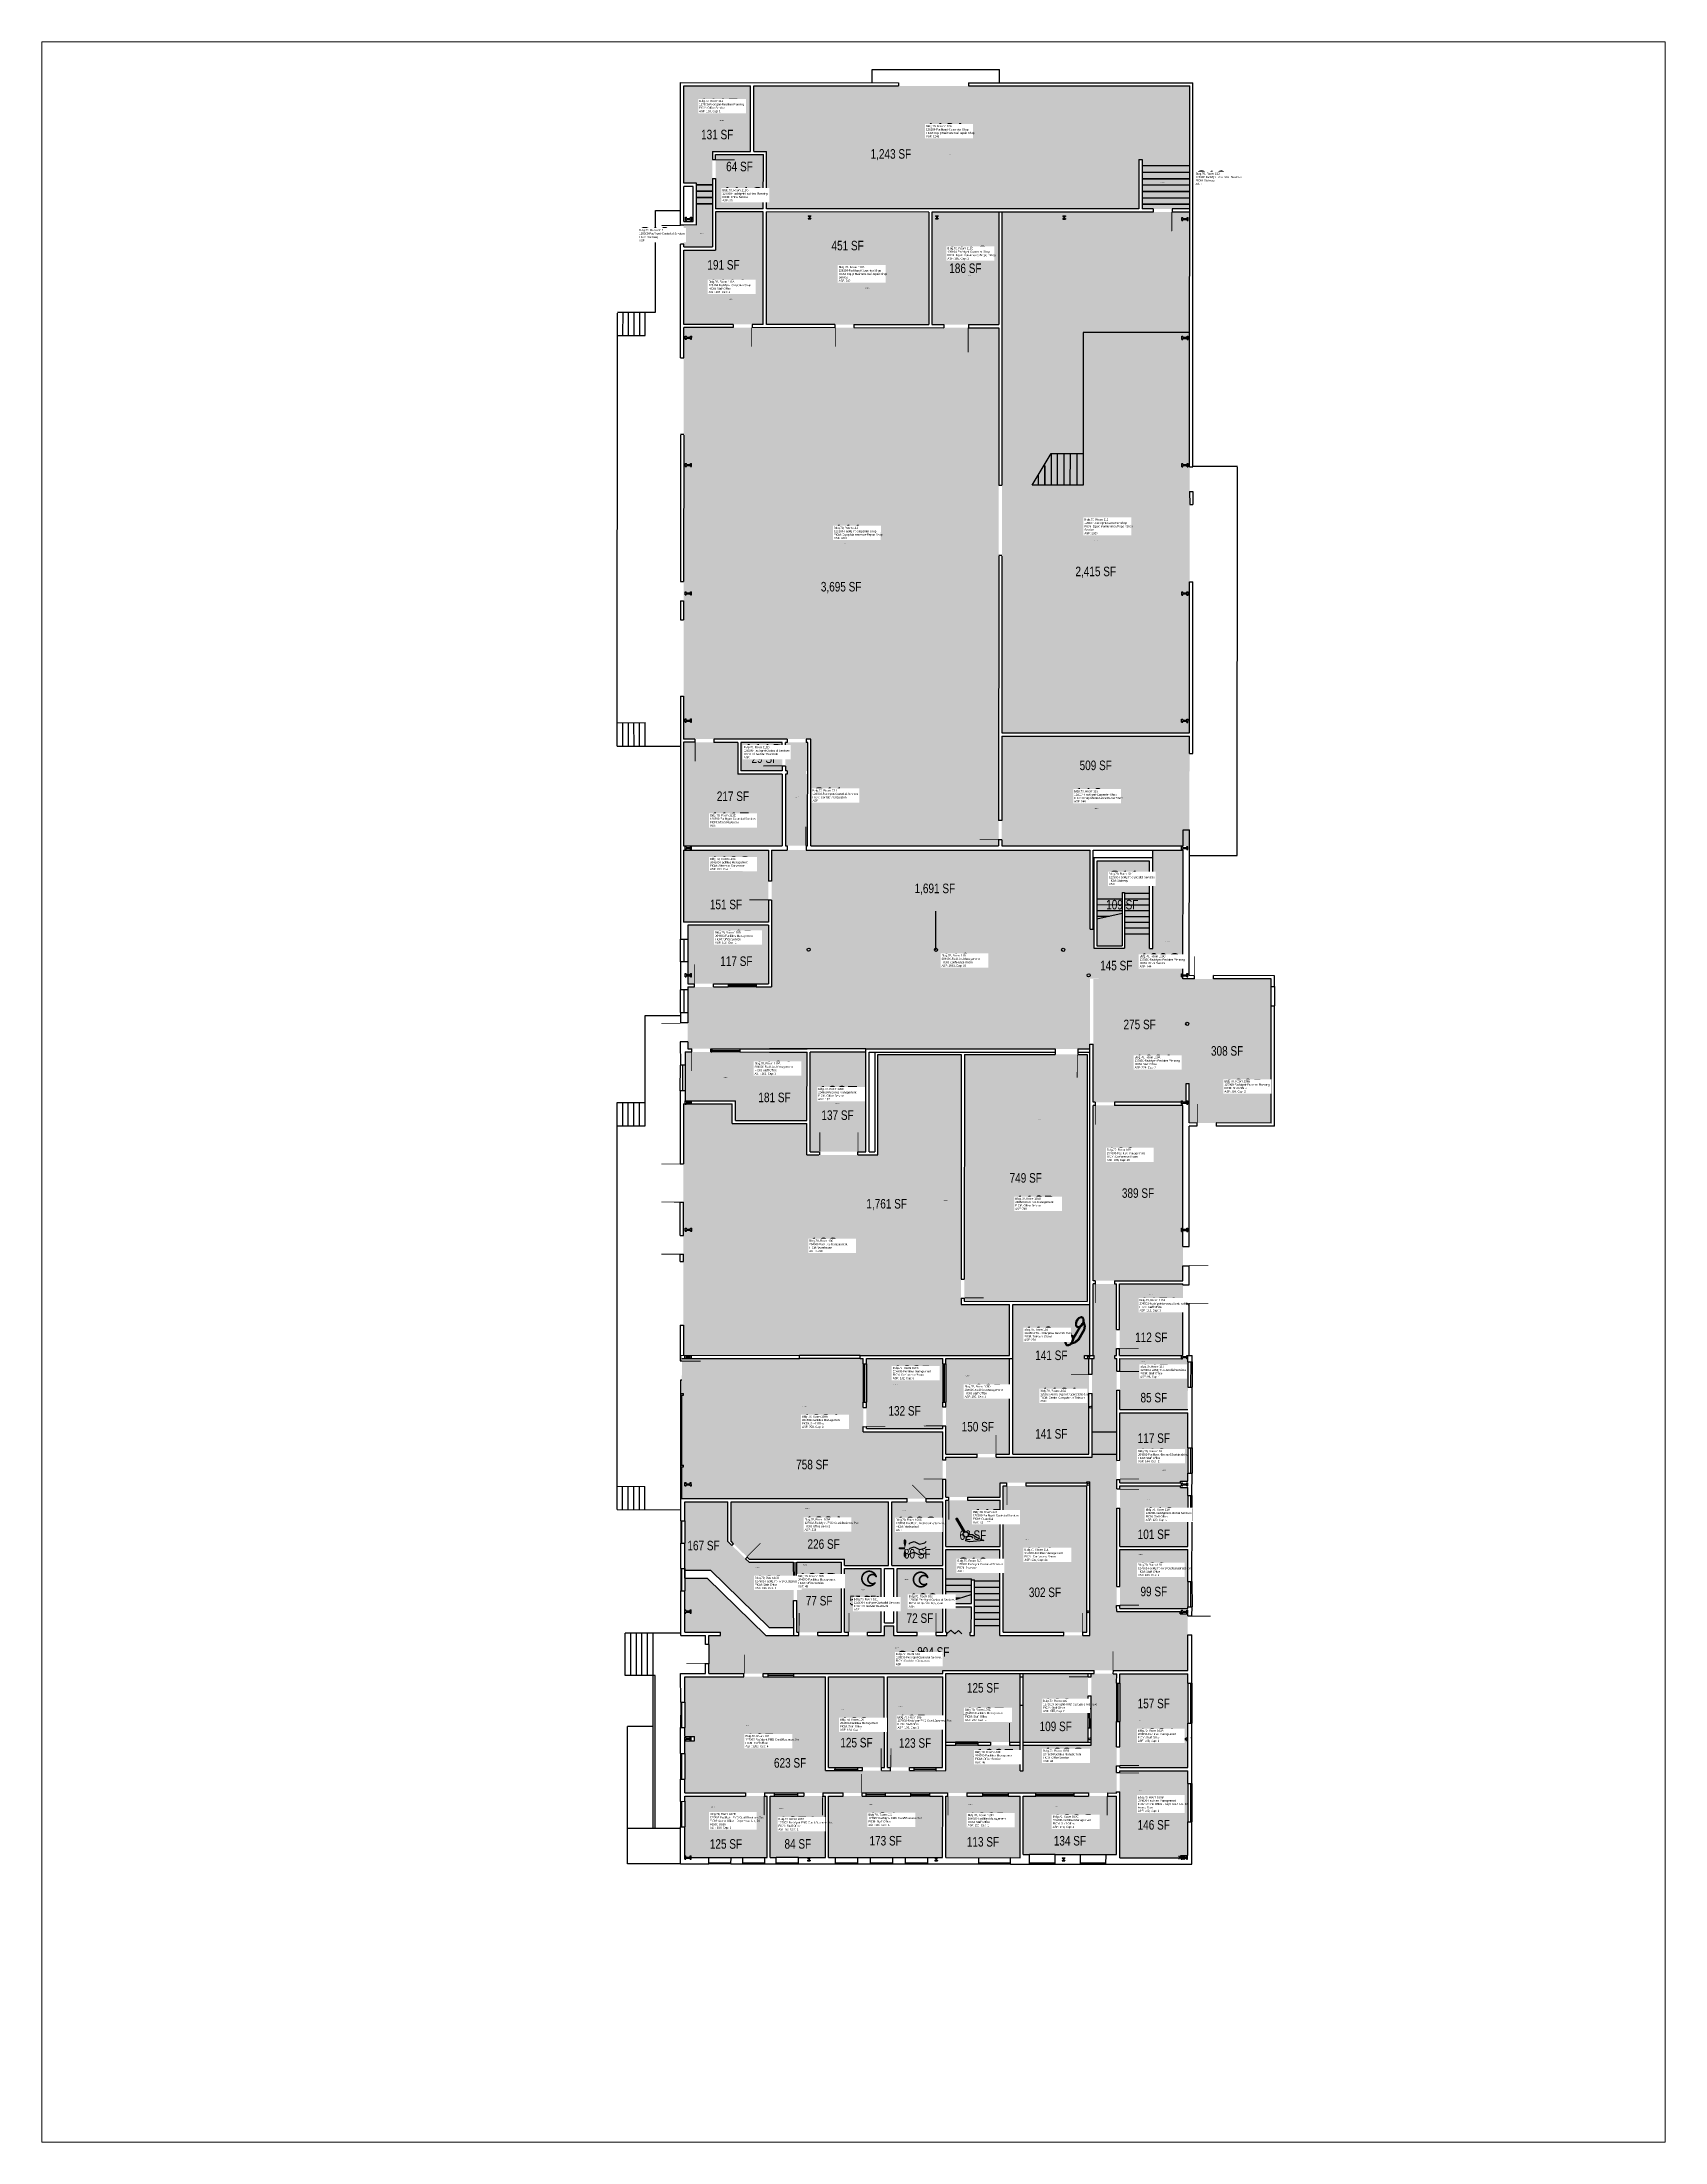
# Paper-space layout 'Layout1' of a CAD drawing. Header units: inches. Extents: x 0 to 8.5, y 0 to 11.
# The model-space entities are those that its viewports show. They can reach past a viewport. Long polylines and large blocks are cut down to what shows.
import ezdxf
from ezdxf.enums import TextEntityAlignment as Align

# ---------------------------------------------------------------- set-up
doc = ezdxf.new("R2010")
doc.units = ezdxf.units.IN
doc.header["$LTSCALE"] = 50
doc.header["$MEASUREMENT"] = 0
doc.linetypes.add('DASHED2', pattern=[0.375, 0.25, -0.125])
doc.layers.get('0').update_dxf_attribs({"linetype": 'CONTINUOUS'})
for name, color, linetype in [('A-COLS', 5, 'CONTINUOUS'), ('A-DOOR', 2, 'CONTINUOUS'), ('A-FLOR', 3, 'CONTINUOUS'), ('A-GLAZ', 1, 'CONTINUOUS'), ('A-IDEN-ICON', 4, 'CONTINUOUS'), ('A-IDEN-RNUM', 7, 'CONTINUOUS'), ('A-IDEN-SNUM', 4, 'CONTINUOUS'), ('A-IDEN-VNUM', 4, 'CONTINUOUS'), ('A-SITE', 3, 'CONTINUOUS'), ('A-WALL', 5, 'CONTINUOUS'), ('AREA-TEXT', 3, 'CONTINUOUS'), ('Rooms-Category-Color', 7, 'CONTINUOUS'), ('Rooms-College-Color', 7, 'CONTINUOUS'), ('Rooms-Department-Color', 7, 'CONTINUOUS'), ('Rooms-Division-Color', 7, 'CONTINUOUS'), ('Rooms-Information', 7, 'CONTINUOUS')]:
    doc.layers.add(name, color=color, linetype=linetype)
doc.styles.add('CP_AREA', font='arial.ttf', dxfattribs={"height": 15})
doc.styles.add('CP_ROOMSNUMBER', font='arial.ttf', dxfattribs={"height": 1})
doc.styles.add('CP_ROOMVNUMBER', font='arial.ttf', dxfattribs={"width": 0.85, "height": 0.075})

# ---------------------------------------------------------------- blocks, each defined once
blk = doc.blocks.new('CPMECH')
at = {"color": 0, "linetype": 'ByBlock'}
for p, q in [((0.005, 0.025), (0.015, 0.035)), ((0.015, 0.035), (0.045, 0.045)), ((0.015, -0.005), (0.045, 0.005)), ((0.045, 0.045), (0.085, 0.025)), ((0.045, 0.005), (0.085, -0.015)), ((0.085, 0.025), (0.125, 0.035)), ((0.125, 0.035), (0.135, 0.045)), ((0.125, -0.005), (0.135, 0.005)), ((0.005, -0.015), (0.015, -0.005)), ((0.005, -0.055), (0.015, -0.045)), ((0.015, -0.045), (0.045, -0.035)), ((0.045, -0.035), (0.085, -0.055)), ((0.085, -0.015), (0.125, -0.005)), ((0.085, -0.055), (0.125, -0.045)), ((0.125, -0.045), (0.135, -0.035))]:
    blk.add_line(p, q, dxfattribs=at)
at = {"color": 0, "linetype": 'ByBlock', "const_width": 0.015}
blk.add_lwpolyline([(-0.025, -0.005), (-0.065, -0.005)], dxfattribs=at)
at = {"color": 0, "linetype": 'ByBlock', "const_width": 0.0075}
blk.add_lwpolyline([(-0.068, -0.007, 1), (-0.062, -0.003, 1)], format="xyb", close=True, dxfattribs=at)
at = {"color": 0, "linetype": 'ByBlock'}
for points in [[(-0.025, -0.005, 0, 0.02, 0), (-0.025, 0.035, 0.02, 0.02, 0), (-0.025, 0.055, 0.02, 0, 0), (-0.025, 0.065, 0, 0, 0)], [(-0.025, -0.005, 0, 0.02, 0), (-0.025, -0.045, 0.02, 0.02, 0), (-0.025, -0.065, 0.02, 0, 0), (-0.025, -0.075, 0, 0, 0)]]:
    blk.add_lwpolyline(points, format="xyseb", dxfattribs=at)
blk = doc.blocks.new('CPBATH')
at = {"const_width": 0.0127}
for points in [[(0.057, 0.017, 0.861492), (-0.055, 0, 1)], [(-0.055, 0, 0.726902), (0.049, -0.034, 1)], [(0.057, 0.017, 0.729002), (-0.008, -0.004, 1)], [(-0.008, -0.004, 0.609468), (0.049, -0.034, 1)]]:
    blk.add_lwpolyline(points, format="xyb", dxfattribs=at)
at = {"const_width": 0.00637}
for points in [[(0.054, 0.015, 1), (0.06, 0.018, 1)], [(0.046, -0.035, 1), (0.051, -0.032, 1)]]:
    blk.add_lwpolyline(points, format="xyb", close=True, dxfattribs=at)
blk = doc.blocks.new('CPCUST')
for p, q in [((0.017, -0.064), (0.02, -0.047)), ((0.036, -0.07), (0.017, -0.064)), ((0.026, -0.041), (0.045, -0.041)), ((0.03, -0.034), (0.038, -0.03)), ((0.112, -0.063), (0.036, -0.07)), ((0.038, -0.03), (0.053, -0.032)), ((0.045, -0.041), (0.054, -0.051)), ((0.053, -0.032), (0.075, -0.048)), ((0.075, -0.048), (0.112, -0.063))]:
    blk.add_line(p, q)
at = {"const_width": 0.015}
blk.add_lwpolyline([(-0.03, 0.05), (0.01, -0.019)], dxfattribs=at)
at = {"const_width": 0.0075}
blk.add_lwpolyline([(-0.033, 0.048, 1), (-0.027, 0.052, 1)], format="xyb", close=True, dxfattribs=at)
blk.add_circle((0.016, -0.031), 0.0141)
blk = doc.blocks.new('CPPHONE')
for p, q in [((0.01, 0.025), (-0.02, -0.025)), ((0.017, 0.028), (-0.018, -0.033))]:
    blk.add_line(p, q)
for points in [[(0.036, 0.057), (0.042, 0.031), (0.038, 0.011), (0.008, -0.041), (-0.008, -0.056), (-0.034, -0.064)], [(0.033, 0.047), (0.037, 0.031), (0.033, 0.013), (0.004, -0.038), (-0.011, -0.051), (-0.026, -0.057)]]:
    blk.add_lwpolyline(points)
for points in [[(0.029, 0.079, 0.139889), (0.022, 0.08, 0.107118), (0.012, 0.078, 0.079812), (0.004, 0.072, 0.067459), (-0.003, 0.063, 0.067459), (-0.008, 0.051, 0.079812), (-0.009, 0.041, 0.107118), (-0.006, 0.032, 0.139889), (-0.001, 0.027, 0.139889), (0.006, 0.025, 0.107118), (0.015, 0.027, 0.079812), (0.024, 0.033, 0.067459), (0.031, 0.043, 0.067459), (0.036, 0.054, 0.079812), (0.037, 0.064, 0.107118), (0.034, 0.073, 0.139889)], [(0.026, 0.074, 0.139889), (0.022, 0.075, 0.107118), (0.014, 0.074, 0.079812), (0.007, 0.069, 0.067459), (0.001, 0.06, 0.067459), (-0.003, 0.05, 0.079812), (-0.004, 0.042, 0.107118), (-0.002, 0.034, 0.139889), (0.001, 0.031, 0.139889), (0.006, 0.03, 0.107118), (0.013, 0.032, 0.079812), (0.02, 0.037, 0.067459), (0.027, 0.045, 0.067459), (0.031, 0.055, 0.079812), (0.032, 0.064, 0.107118), (0.03, 0.071, 0.139889)], [(-0.026, -0.017, 0.139889), (-0.033, -0.015, 0.107118), (-0.043, -0.017, 0.079812), (-0.051, -0.023, 0.067459), (-0.058, -0.033, 0.067459), (-0.063, -0.044, 0.079812), (-0.064, -0.054, 0.107118), (-0.061, -0.063, 0.139889), (-0.056, -0.069, 0.139889), (-0.049, -0.07, 0.107118), (-0.04, -0.068, 0.079812), (-0.031, -0.062, 0.067459), (-0.024, -0.053, 0.067459), (-0.019, -0.041, 0.079812), (-0.018, -0.031, 0.107118), (-0.021, -0.022, 0.139889)], [(-0.029, -0.021, 0.139889), (-0.033, -0.02, 0.107118), (-0.041, -0.022, 0.079812), (-0.048, -0.027, 0.067459), (-0.054, -0.035, 0.067459), (-0.058, -0.045, 0.079812), (-0.059, -0.054, 0.107118), (-0.057, -0.061, 0.139889), (-0.054, -0.064, 0.139889), (-0.049, -0.065, 0.107118), (-0.042, -0.064, 0.079812), (-0.035, -0.059, 0.067459), (-0.028, -0.05, 0.067459), (-0.024, -0.04, 0.079812), (-0.023, -0.032, 0.107118), (-0.025, -0.024, 0.139889)]]:
    blk.add_lwpolyline(points, format="xyb", close=True)

msp = doc.modelspace()

# ---------------------------------------------------------------- hatches: boundary and pattern name
at = {"layer": 'Rooms-Category-Color', "linetype": 'ByBlock', "true_color": 0xe3c5e1}
for points in [[(69218591.8, 27690598.1), (69217773.7, 27690556.4), (69217770.9, 27690556.2), (69217777.2, 27690432.5), (69217801.2, 27690433.8), (69217806.7, 27690325.9), (69218507.8, 27690361.7), (69218503, 27690454.6), (69218598.9, 27690459.5)], [(69218244.4, 27690342.2), (69218118.6, 27690335.8), (69218129.4, 27690123.9), (69218198.5, 27690127.5), (69218255.2, 27690130.4)], [(69218639.5, 27689664.4), (69218628.4, 27689881.1), (69218604, 27690360.6), (69218587.5, 27690359.8), (69218250.4, 27690342.6), (69218283.5, 27689694.2), (69218300.5, 27689361.7), (69218654, 27689379.7)], [(69217807, 27690319.9), (69217817.8, 27690108), (69217982.6, 27690116.4), (69218123.4, 27690123.6), (69218112.6, 27690335.5)], [(69218277.5, 27689693.9), (69218255.6, 27690124.4), (69218198.8, 27690121.5), (69217982.9, 27690110.5), (69217791.2, 27690100.7), (69217662.3, 27690094.1), (69217672.7, 27689891.4), (69217688.6, 27689579.8), (69217697.7, 27689400), (69217701.9, 27689319.1), (69217722.8, 27689320.2), (69217932.5, 27689330.9), (69217941.5, 27689331.3), (69217951.8, 27689130.6), (69218305.4, 27689148.6)], [(69218654.3, 27689373.7), (69218300.8, 27689355.7), (69218311.4, 27689148.9), (69218664.6, 27689166.9), (69218663, 27689196.9)], [(69218108.1, 27688554.9), (69218098.4, 27688744.2), (69218255, 27688752.2), (69218279, 27688281.2), (69218370.4, 27688285.8), (69218375.3, 27688190), (69217761.1, 27688158.6), (69217737, 27688632.1), (69217828.7, 27688636.8), (69217830.6, 27688599.9), (69217971.4, 27688607), (69217974.4, 27688548.1)], [(69218390.8, 27688004.5), (69218534.1, 27688011.8), (69218527, 27688152.6), (69218383.6, 27688145.3)]]:
    msp.add_hatch(color=254, dxfattribs=at).paths.add_polyline_path(points)
at = {"layer": 'Rooms-Category-Color', "linetype": 'ByBlock', "true_color": 0xfa9ba3}
for points in [[(69217764.9, 27690555.9), (69217639.1, 27690549.5), (69217648.5, 27690365.9), (69217702.4, 27690368.6), (69217701.9, 27690377.6), (69217699.3, 27690428.6), (69217771.2, 27690432.2)], [(69217795.5, 27690427.5), (69217705.6, 27690422.9), (69217707.9, 27690377.9), (69217710.8, 27690321), (69217800.7, 27690325.6)], [(69217662, 27690100.1), (69217811.8, 27690107.7), (69217801, 27690319.6), (69217711.1, 27690315), (69217714.8, 27690243.1), (69217654.9, 27690240.1)], [(69218485.5, 27689000.6), (69218492.5, 27689000.9), (69218494.3, 27688965.1), (69218605.7, 27688970.7), (69218596.2, 27689155.4), (69218653, 27689158.3), (69218665.3, 27688915.9), (69218490.3, 27688907)], [(69218497.1, 27688774.9), (69218075.1, 27688753.3), (69217739.6, 27688736.3), (69217733.7, 27688852.8), (69217891.5, 27688860.9), (69217878.3, 27689118.8), (69218477.9, 27689149.4)], [(69217727.8, 27688969.1), (69217879.6, 27688976.8), (69217885.2, 27688866.5), (69217733.4, 27688858.8)], [(69218496.3, 27688907.3), (69218665.3, 27688915.9), (69218675.4, 27688718.9), (69218681.4, 27688719.2), (69218683.2, 27688683.9), (69218508.2, 27688675), (69218496.3, 27688907.3)], [(69218665.3, 27688915.9), (69218831.6, 27688924.4), (69218835.8, 27688843), (69218835.8, 27688843), (69218836.1, 27688837.1), (69218836.1, 27688837), (69218845.5, 27688653), (69218691.2, 27688645.1), (69218687.4, 27688719.5), (69218675.4, 27688718.9), (69218665.3, 27688915.9)], [(69218261, 27688752.5), (69218492.3, 27688764.3), (69218516, 27688299.3), (69218284.7, 27688287.5)], [(69217834.4, 27688643.1), (69217836.3, 27688606.2), (69217971, 27688613), (69217964.5, 27688741.8), (69217735.2, 27688730.1), (69217739.9, 27688638.3)], [(69217970.5, 27688742), (69218075.4, 27688747.3), (69218085, 27688559.8), (69217980, 27688554.4)], [(69218677.5, 27688677.6), (69218508.5, 27688669), (69218522.9, 27688386.3), (69218525.3, 27688338.7), (69218529.4, 27688338.9), (69218587, 27688341.9), (69218629.8, 27688344.1), (69218653.5, 27688345.3), (69218694.4, 27688347.3)], [(69218699.3, 27688251.6), (69218696.6, 27688304), (69218694.8, 27688339.9), (69218694.7, 27688341.4), (69218575.6, 27688335.3), (69218582.4, 27688200.5), (69218701.6, 27688206.6)], [(69218714, 27688147.2), (69218711.5, 27688195.1), (69218711.2, 27688201.1), (69218709.2, 27688201), (69218701.2, 27688200.6), (69218699.2, 27688200.5), (69218583.4, 27688194.6), (69218588.3, 27688098.7), (69218716.1, 27688105.2)], [(69218256.8, 27688039.7), (69218107, 27688032.1), (69218106.6, 27688041.7), (69218104.2, 27688088), (69218100.5, 27688159.9), (69218100, 27688169.9), (69218094, 27688169.6), (69217758.5, 27688152.5), (69217760.5, 27688112.4), (69217761.8, 27688086.6), (69217762, 27688083.6), (69217768.7, 27687951.8), (69217768.8, 27687948.8), (69217771.9, 27687888.8), (69218232, 27687912.3), (69218263.3, 27687913.9), (69218259.6, 27687986.1)], [(69218250.3, 27688167.6), (69218249.8, 27688177.5), (69218106, 27688170.2), (69218106.5, 27688160.2), (69218110.2, 27688088.3), (69218112.5, 27688042), (69218112.7, 27688038.4), (69218256.5, 27688045.7), (69218256.3, 27688050.1), (69218254.5, 27688086.1), (69218254, 27688095.7)], [(69218375.6, 27688184), (69218260.5, 27688178.1), (69218255.8, 27688177.9), (69218256.3, 27688167.9), (69218260, 27688096), (69218260.5, 27688086.4), (69218265, 27687998.1), (69218384.8, 27688004.2)], [(69218716.4, 27688099.2), (69218588.6, 27688092.7), (69218595, 27687967.2), (69218595.3, 27687960.9), (69218709.1, 27687966.7), (69218709, 27687969.7), (69218723, 27687970.4), (69218722.2, 27687985.4), (69218719.8, 27688033.3)], [(69218533.2, 27687951.7), (69218382.2, 27687944), (69218375.9, 27687943.7), (69218390, 27687668), (69218503.9, 27687673.8), (69218547.3, 27687676.1)], [(69218724.4, 27687943.4), (69218723.6, 27687958.4), (69218709.6, 27687957.7), (69218709.5, 27687960.7), (69218595.6, 27687954.9), (69218595.9, 27687949.2), (69218601.4, 27687841), (69218729.2, 27687847.6), (69218726.8, 27687895.5)], [(69217990.6, 27687743.8), (69217988.7, 27687779.7), (69217904.9, 27687775.4), (69217897.8, 27687781.7), (69217862.9, 27687812.5), (69217859.1, 27687887.2), (69217778.2, 27687883.1), (69217780, 27687847.2), (69217782.2, 27687805.2), (69217784.8, 27687754.3), (69217832.8, 27687756.7), (69217949.1, 27687654.5), (69217995, 27687656.9)], [(69218161.7, 27687902.7), (69217865.1, 27687887.6), (69217868.9, 27687813.1), (69217900.6, 27687784.9), (69217904.5, 27687781.4), (69218084.3, 27687790.6), (69218084.9, 27687778.6), (69218167.8, 27687782.9)], [(69218729.6, 27687841.6), (69218601.7, 27687835), (69218607.1, 27687729.5), (69218607.4, 27687724.2), (69218735.2, 27687730.7), (69218735.1, 27687733.7), (69218732.6, 27687781.6)], [(69218078.6, 27687784.3), (69217994.7, 27687780), (69217996.6, 27687744.1), (69218001.5, 27687648.2), (69218005, 27687648.4), (69218085.4, 27687652.5)], [(69218742.4, 27687589.9), (69218741.5, 27687607.9), (69218613.7, 27687601.3), (69218614.6, 27687583.4), (69218618.2, 27687511.5), (69218622.5, 27687427.7), (69218622.7, 27687424.6), (69218750.5, 27687431.1), (69218747.9, 27687482), (69218747.6, 27687488), (69218746.2, 27687515)], [(69218435.2, 27687409), (69218379.3, 27687406.2), (69218295.4, 27687401.9), (69218277.4, 27687400.9), (69218235.5, 27687398.8), (69218191.2, 27687396.6), (69218174.4, 27687395.7), (69218129.6, 27687393.4), (69218086.7, 27687391.2), (69218068.7, 27687390.3), (69218059.7, 27687567.1), (69217999.8, 27687564), (69217951.8, 27687561.6), (69217942.1, 27687561.1), (69217795, 27687553.6), (69217797.5, 27687505.6), (69217799.9, 27687457.7), (69217800.8, 27687440.7), (69217818.8, 27687441.6), (69217819.2, 27687433.7), (69217801.2, 27687432.7), (69217802.4, 27687408.8), (69217804.9, 27687360.8), (69217806.2, 27687334.9), (69217956.3, 27687342.5), (69217974.1, 27687343.4), (69218018, 27687345.7), (69218066, 27687348.1), (69218139.9, 27687351.9), (69218147.7, 27687352.3), (69218183.7, 27687354.1), (69218231.6, 27687356.6), (69218267.6, 27687358.4), (69218300.9, 27687360.1), (69218366.8, 27687363.5), (69218414.7, 27687365.9), (69218437.4, 27687367), (69218467.3, 27687368.6), (69218539.2, 27687372.3), (69218602, 27687375.5), (69218619.1, 27687376.3), (69218619, 27687378.7), (69218616.5, 27687427.4), (69218612.2, 27687511.2), (69218608.6, 27687583.1), (69218607.7, 27687601), (69218559.9, 27687598.6), (69218569.2, 27687415.8), (69218435.2, 27687409)], [(69218170.5, 27687572.7), (69218065.7, 27687567.4), (69218074.4, 27687396.6), (69218086.4, 27687397.2), (69218129.3, 27687399.4), (69218174.1, 27687401.7), (69218179.2, 27687401.9)], [(69218280.4, 27687578.3), (69218176.5, 27687573), (69218185.2, 27687402.2), (69218190.9, 27687402.5), (69218235.2, 27687404.8), (69218277.1, 27687406.9), (69218289.1, 27687407.5)], [(69218286.1, 27687584.6), (69218425.9, 27687591.8), (69218432.5, 27687462.9), (69218292.6, 27687455.8)], [(69218438.5, 27687463.2), (69218560.5, 27687469.5), (69218553.9, 27687598.3), (69218431.9, 27687592.1)], [(69218293, 27687449.8), (69218432.8, 27687456.9), (69218435.2, 27687409), (69218295.4, 27687401.9)], [(69218438.8, 27687457.2), (69218566.8, 27687463.8), (69218569.2, 27687415.8), (69218441.2, 27687409.3)], [(69218752, 27687401.1), (69218750.8, 27687425.1), (69218623, 27687418.6), (69218625, 27687379), (69218631.3, 27687254.8), (69218746.2, 27687260.7), (69218759.2, 27687261.4), (69218755.7, 27687329.2)], [(69218619.4, 27687370.3), (69218602.4, 27687369.5), (69218539.5, 27687366.3), (69218467.6, 27687362.6), (69218443.7, 27687361.4), (69218449.3, 27687251.5), (69218461.3, 27687252.1), (69218509.2, 27687254.6), (69218557.1, 27687257), (69218605.1, 27687259.5), (69218625, 27687260.5)], [(69217961.3, 27687336.7), (69217956.6, 27687336.5), (69217806.5, 27687328.9), (69217807, 27687318.9), (69217809.4, 27687270.9), (69217812.2, 27687216), (69217814.2, 27687216.1), (69217814.3, 27687214.1), (69217822.3, 27687214.5), (69217822.2, 27687216.5), (69217824.2, 27687216.6), (69217824.4, 27687213.6), (69217857.3, 27687215.3), (69217899.3, 27687217.4), (69217921.3, 27687218.6), (69217963.2, 27687220.7), (69217967.2, 27687220.9), (69217966.5, 27687234.9), (69217964, 27687282.8)], [(69218071.2, 27687342.4), (69218066.3, 27687342.1), (69218018.3, 27687339.7), (69217974.4, 27687337.4), (69217967.3, 27687337.1), (69217970, 27687283.1), (69217972.5, 27687235.2), (69217973.2, 27687221.2), (69217984.2, 27687221.8), (69218026.1, 27687223.9), (69218077.1, 27687226.5)], [(69218291.9, 27687353.6), (69218267.9, 27687352.4), (69218231.9, 27687350.6), (69218184, 27687348.1), (69218148.1, 27687346.3), (69218140.2, 27687345.9), (69218077.1, 27687342.7), (69218083.1, 27687226.8), (69218096, 27687227.5), (69218138, 27687229.6), (69218161.9, 27687230.8), (69218203.9, 27687233), (69218227.9, 27687234.2), (69218269.8, 27687236.3), (69218297.8, 27687237.8)], [(69218437.7, 27687361.1), (69218415.1, 27687359.9), (69218367.1, 27687357.5), (69218301.2, 27687354.1), (69218297.9, 27687353.9), (69218303.8, 27687238.1), (69218365.7, 27687241.2), (69218425.6, 27687244.3), (69218443.6, 27687245.2)]]:
    msp.add_hatch(color=241, dxfattribs=at).paths.add_polyline_path(points)
at = {"layer": 'Rooms-Category-Color', "linetype": 'ByBlock', "true_color": 0xadadad}
for points in [[(69218598.9, 27690459.5), (69218509, 27690454.9), (69218513.8, 27690362), (69218534.7, 27690363.1), (69218603.7, 27690366.6)], [(69217702.4, 27690368.6), (69217672.4, 27690367.1), (69217676.4, 27690289.2), (69217652.4, 27690288), (69217652.5, 27690287.2), (69217654.6, 27690246.1), (69217705.5, 27690248.7), (69217708.5, 27690248.8)], [(69217891, 27689262.7), (69217807.1, 27689258.4), (69217804.1, 27689318.3), (69217723.2, 27689314.2), (69217702.2, 27689313.1), (69217712.1, 27689118.3), (69217897.9, 27689127.8)], [(69217890.7, 27689268.7), (69217890.2, 27689277.6), (69217888, 27689322.6), (69217810.1, 27689318.6), (69217812.8, 27689264.7)], [(69217938.9, 27689265.1), (69217936, 27689265), (69217935.6, 27689271), (69217938.6, 27689271.1), (69217935.9, 27689325), (69217932.9, 27689324.9), (69217893.9, 27689322.9), (69217896.2, 27689278), (69217896.7, 27689269), (69217899.7, 27689269.1), (69217900, 27689263.1), (69217897, 27689263), (69217903.9, 27689128.1), (69217907.2, 27689128.3), (69217945.8, 27689130.2)], [(69217712.5, 27689110.3), (69217719.5, 27688974.6), (69217879.3, 27688982.8), (69217872.4, 27689118.5)], [(69218599.6, 27688970), (69218591.2, 27689134.4), (69218492, 27689129.4), (69218500.2, 27688969.8), (69218547.9, 27688972.3), (69218542.8, 27689072.6), (69218547.2, 27689072.8), (69218552.5, 27688968), (69218599.6, 27688970.4)], [(69218573.8, 27688194.1), (69218573.5, 27688200.1), (69218576.5, 27688200.2), (69218569.6, 27688335), (69218525.6, 27688332.7), (69218532.5, 27688198), (69218534.6, 27688198.1), (69218534.9, 27688192.1), (69218531, 27688191.9), (69218540.5, 27688006.1), (69218265.3, 27687992.1), (69218265.6, 27687986.4), (69218269.1, 27687917.2), (69218273.8, 27687917.4), (69218371, 27687922.4), (69218369.6, 27687949.3), (69218382, 27687950), (69218532.9, 27687957.7), (69218532.8, 27687959.7), (69218538.8, 27687960), (69218553.6, 27687670.4), (69218504.2, 27687667.8), (69218384.3, 27687661.7), (69218336.3, 27687659.3), (69218328.3, 27687658.9), (69218328, 27687664.8), (69218330, 27687664.9), (69218327.6, 27687712.9), (69218279.7, 27687710.5), (69218282.1, 27687662.5), (69218284.1, 27687662.6), (69218284.4, 27687656.6), (69218184.5, 27687651.5), (69218183.6, 27687669.5), (69218165.6, 27687668.6), (69218166.6, 27687650.6), (69218041.3, 27687644.2), (69218005.3, 27687642.4), (69217995.8, 27687641.9), (69217943.7, 27687639.2), (69217827.5, 27687741.5), (69217785.5, 27687739.3), (69217786.8, 27687715.3), (69217788.6, 27687679.4), (69217790.6, 27687679.5), (69217790.7, 27687677.5), (69217798.7, 27687677.9), (69217798.6, 27687679.9), (69217800.6, 27687680), (69217800.9, 27687674), (69217798.9, 27687673.9), (69217798.8, 27687675.9), (69217790.8, 27687675.5), (69217790.9, 27687673.5), (69217788.9, 27687673.4), (69217790.7, 27687637.4), (69217857.7, 27687640.9), (69217858, 27687634.9), (69217836, 27687633.7), (69217836.9, 27687616.3), (69217839.7, 27687561.8), (69217941.8, 27687567), (69217951.5, 27687567.5), (69217999.4, 27687570), (69218280.1, 27687584.3), (69218279.8, 27687590.3), (69218458.4, 27687599.4), (69218741.2, 27687613.9), (69218735.9, 27687717), (69218735.7, 27687720.7), (69218721.7, 27687720), (69218721.5, 27687724), (69218601.7, 27687717.9), (69218601.1, 27687729.2), (69218591.7, 27687912.9), (69218589, 27687966.9), (69218577.4, 27688194.3), (69218573.8, 27688194.1)], [(69218516.6, 27688197.2), (69218526.5, 27688197.7), (69218521.6, 27688293.6), (69218376.4, 27688286.1), (69218383.6, 27688145.3), (69218527, 27688152.6), (69218525, 27688191.6), (69218516.9, 27688191.2)], [(69218263.6, 27687907.9), (69218196.4, 27687904.5), (69218167.7, 27687903), (69218173.8, 27687783.2), (69218269.7, 27687788)], [(69218371.3, 27687916.4), (69218274.1, 27687911.4), (69218269.4, 27687911.2), (69218273.8, 27687824.3), (69218375.7, 27687829.5)], [(69218336.3, 27687659.3), (69218331, 27687764.1), (69218325, 27687763.8), (69218327.3, 27687718.9), (69218279.3, 27687716.5), (69218274.1, 27687818.3), (69218376, 27687823.5), (69218384.2, 27687661.7), (69218336.3, 27687659.3)], [(69218154.1, 27687776.1), (69218085.2, 27687772.6), (69218091.3, 27687652.8), (69218098.8, 27687653.2), (69218160.3, 27687656.3)], [(69218270, 27687782.1), (69218184.1, 27687777.7), (69218190.2, 27687657.8), (69218264.1, 27687661.6), (69218276.1, 27687662.2)]]:
    msp.add_hatch(color=253, dxfattribs=at).paths.add_polyline_path(points)
at = {"layer": 'Rooms-College-Color', "linetype": 'ByBlock', "true_color": 0x80bc67}
for points in [[(69218591.8, 27690598.1), (69217773.7, 27690556.4), (69217770.9, 27690556.2), (69217777.2, 27690432.5), (69217801.2, 27690433.8), (69217806.7, 27690325.9), (69218507.8, 27690361.7), (69218503, 27690454.6), (69218598.9, 27690459.5)], [(69217764.9, 27690555.9), (69217639.1, 27690549.5), (69217648.5, 27690365.9), (69217702.4, 27690368.6), (69217701.9, 27690377.6), (69217699.3, 27690428.6), (69217771.2, 27690432.2)], [(69217795.5, 27690427.5), (69217705.6, 27690422.9), (69217707.9, 27690377.9), (69217710.8, 27690321), (69217800.7, 27690325.6)], [(69218244.4, 27690342.2), (69218118.6, 27690335.8), (69218129.4, 27690123.9), (69218198.5, 27690127.5), (69218255.2, 27690130.4)], [(69218639.5, 27689664.4), (69218628.4, 27689881.1), (69218604, 27690360.6), (69218587.5, 27690359.8), (69218250.4, 27690342.6), (69218283.5, 27689694.2), (69218300.5, 27689361.7), (69218654, 27689379.7)], [(69217662, 27690100.1), (69217811.8, 27690107.7), (69217801, 27690319.6), (69217711.1, 27690315), (69217714.8, 27690243.1), (69217654.9, 27690240.1)], [(69217807, 27690319.9), (69217817.8, 27690108), (69217982.6, 27690116.4), (69218123.4, 27690123.6), (69218112.6, 27690335.5)], [(69218277.5, 27689693.9), (69218255.6, 27690124.4), (69218198.8, 27690121.5), (69217982.9, 27690110.5), (69217791.2, 27690100.7), (69217662.3, 27690094.1), (69217672.7, 27689891.4), (69217688.6, 27689579.8), (69217697.7, 27689400), (69217701.9, 27689319.1), (69217722.8, 27689320.2), (69217932.5, 27689330.9), (69217941.5, 27689331.3), (69217951.8, 27689130.6), (69218305.4, 27689148.6)], [(69218654.3, 27689373.7), (69218300.8, 27689355.7), (69218311.4, 27689148.9), (69218664.6, 27689166.9), (69218663, 27689196.9)], [(69218485.5, 27689000.6), (69218492.5, 27689000.9), (69218494.3, 27688965.1), (69218605.7, 27688970.7), (69218596.2, 27689155.4), (69218653, 27689158.3), (69218665.3, 27688915.9), (69218490.3, 27688907)], [(69217712.5, 27689110.3), (69217719.5, 27688974.6), (69217879.3, 27688982.8), (69217872.4, 27689118.5)], [(69218497.1, 27688774.9), (69218075.1, 27688753.3), (69217739.6, 27688736.3), (69217733.7, 27688852.8), (69217891.5, 27688860.9), (69217878.3, 27689118.8), (69218477.9, 27689149.4)], [(69217727.8, 27688969.1), (69217879.6, 27688976.8), (69217885.2, 27688866.5), (69217733.4, 27688858.8)], [(69218496.3, 27688907.3), (69218665.3, 27688915.9), (69218675.4, 27688718.9), (69218681.4, 27688719.2), (69218683.2, 27688683.9), (69218508.2, 27688675), (69218496.3, 27688907.3)], [(69218665.3, 27688915.9), (69218831.6, 27688924.4), (69218835.8, 27688843), (69218835.8, 27688843), (69218836.1, 27688837.1), (69218836.1, 27688837), (69218845.5, 27688653), (69218691.2, 27688645.1), (69218687.4, 27688719.5), (69218675.4, 27688718.9), (69218665.3, 27688915.9)], [(69218261, 27688752.5), (69218492.3, 27688764.3), (69218516, 27688299.3), (69218284.7, 27688287.5)], [(69217834.4, 27688643.1), (69217836.3, 27688606.2), (69217971, 27688613), (69217964.5, 27688741.8), (69217735.2, 27688730.1), (69217739.9, 27688638.3)], [(69218108.1, 27688554.9), (69218098.4, 27688744.2), (69218255, 27688752.2), (69218279, 27688281.2), (69218370.4, 27688285.8), (69218375.3, 27688190), (69217761.1, 27688158.6), (69217737, 27688632.1), (69217828.7, 27688636.8), (69217830.6, 27688599.9), (69217971.4, 27688607), (69217974.4, 27688548.1)], [(69217970.5, 27688742), (69218075.4, 27688747.3), (69218085, 27688559.8), (69217980, 27688554.4)], [(69218677.5, 27688677.6), (69218508.5, 27688669), (69218522.9, 27688386.3), (69218525.3, 27688338.7), (69218529.4, 27688338.9), (69218587, 27688341.9), (69218629.8, 27688344.1), (69218653.5, 27688345.3), (69218694.4, 27688347.3)], [(69218699.3, 27688251.6), (69218696.6, 27688304), (69218694.8, 27688339.9), (69218694.7, 27688341.4), (69218575.6, 27688335.3), (69218582.4, 27688200.5), (69218701.6, 27688206.6)], [(69218516.6, 27688197.2), (69218526.5, 27688197.7), (69218521.6, 27688293.6), (69218376.4, 27688286.1), (69218383.6, 27688145.3), (69218527, 27688152.6), (69218525, 27688191.6), (69218516.9, 27688191.2)], [(69218714, 27688147.2), (69218711.5, 27688195.1), (69218711.2, 27688201.1), (69218709.2, 27688201), (69218701.2, 27688200.6), (69218699.2, 27688200.5), (69218583.4, 27688194.6), (69218588.3, 27688098.7), (69218716.1, 27688105.2)], [(69218256.8, 27688039.7), (69218107, 27688032.1), (69218106.6, 27688041.7), (69218104.2, 27688088), (69218100.5, 27688159.9), (69218100, 27688169.9), (69218094, 27688169.6), (69217758.5, 27688152.5), (69217760.5, 27688112.4), (69217761.8, 27688086.6), (69217762, 27688083.6), (69217768.7, 27687951.8), (69217768.8, 27687948.8), (69217771.9, 27687888.8), (69218232, 27687912.3), (69218263.3, 27687913.9), (69218259.6, 27687986.1)], [(69218250.3, 27688167.6), (69218249.8, 27688177.5), (69218106, 27688170.2), (69218106.5, 27688160.2), (69218110.2, 27688088.3), (69218112.5, 27688042), (69218112.7, 27688038.4), (69218256.5, 27688045.7), (69218256.3, 27688050.1), (69218254.5, 27688086.1), (69218254, 27688095.7)], [(69218375.6, 27688184), (69218260.5, 27688178.1), (69218255.8, 27688177.9), (69218256.3, 27688167.9), (69218260, 27688096), (69218260.5, 27688086.4), (69218265, 27687998.1), (69218384.8, 27688004.2)], [(69218716.4, 27688099.2), (69218588.6, 27688092.7), (69218595, 27687967.2), (69218595.3, 27687960.9), (69218709.1, 27687966.7), (69218709, 27687969.7), (69218723, 27687970.4), (69218722.2, 27687985.4), (69218719.8, 27688033.3)], [(69218533.2, 27687951.7), (69218382.2, 27687944), (69218375.9, 27687943.7), (69218390, 27687668), (69218503.9, 27687673.8), (69218547.3, 27687676.1)], [(69218724.4, 27687943.4), (69218723.6, 27687958.4), (69218709.6, 27687957.7), (69218709.5, 27687960.7), (69218595.6, 27687954.9), (69218595.9, 27687949.2), (69218601.4, 27687841), (69218729.2, 27687847.6), (69218726.8, 27687895.5)], [(69217990.6, 27687743.8), (69217988.7, 27687779.7), (69217904.9, 27687775.4), (69217897.8, 27687781.7), (69217862.9, 27687812.5), (69217859.1, 27687887.2), (69217778.2, 27687883.1), (69217780, 27687847.2), (69217782.2, 27687805.2), (69217784.8, 27687754.3), (69217832.8, 27687756.7), (69217949.1, 27687654.5), (69217995, 27687656.9)], [(69218161.7, 27687902.7), (69217865.1, 27687887.6), (69217868.9, 27687813.1), (69217900.6, 27687784.9), (69217904.5, 27687781.4), (69218084.3, 27687790.6), (69218084.9, 27687778.6), (69218167.8, 27687782.9)], [(69218371.3, 27687916.4), (69218274.1, 27687911.4), (69218269.4, 27687911.2), (69218273.8, 27687824.3), (69218375.7, 27687829.5)], [(69218729.6, 27687841.6), (69218601.7, 27687835), (69218607.1, 27687729.5), (69218607.4, 27687724.2), (69218735.2, 27687730.7), (69218735.1, 27687733.7), (69218732.6, 27687781.6)], [(69218078.6, 27687784.3), (69217994.7, 27687780), (69217996.6, 27687744.1), (69218001.5, 27687648.2), (69218005, 27687648.4), (69218085.4, 27687652.5)], [(69218742.4, 27687589.9), (69218741.5, 27687607.9), (69218613.7, 27687601.3), (69218614.6, 27687583.4), (69218618.2, 27687511.5), (69218622.5, 27687427.7), (69218622.7, 27687424.6), (69218750.5, 27687431.1), (69218747.9, 27687482), (69218747.6, 27687488), (69218746.2, 27687515)], [(69218435.2, 27687409), (69218379.3, 27687406.2), (69218295.4, 27687401.9), (69218277.4, 27687400.9), (69218235.5, 27687398.8), (69218191.2, 27687396.6), (69218174.4, 27687395.7), (69218129.6, 27687393.4), (69218086.7, 27687391.2), (69218068.7, 27687390.3), (69218059.7, 27687567.1), (69217999.8, 27687564), (69217951.8, 27687561.6), (69217942.1, 27687561.1), (69217795, 27687553.6), (69217797.5, 27687505.6), (69217799.9, 27687457.7), (69217800.8, 27687440.7), (69217818.8, 27687441.6), (69217819.2, 27687433.7), (69217801.2, 27687432.7), (69217802.4, 27687408.8), (69217804.9, 27687360.8), (69217806.2, 27687334.9), (69217956.3, 27687342.5), (69217974.1, 27687343.4), (69218018, 27687345.7), (69218066, 27687348.1), (69218139.9, 27687351.9), (69218147.7, 27687352.3), (69218183.7, 27687354.1), (69218231.6, 27687356.6), (69218267.6, 27687358.4), (69218300.9, 27687360.1), (69218366.8, 27687363.5), (69218414.7, 27687365.9), (69218437.4, 27687367), (69218467.3, 27687368.6), (69218539.2, 27687372.3), (69218602, 27687375.5), (69218619.1, 27687376.3), (69218619, 27687378.7), (69218616.5, 27687427.4), (69218612.2, 27687511.2), (69218608.6, 27687583.1), (69218607.7, 27687601), (69218559.9, 27687598.6), (69218569.2, 27687415.8), (69218435.2, 27687409)], [(69218170.5, 27687572.7), (69218065.7, 27687567.4), (69218074.4, 27687396.6), (69218086.4, 27687397.2), (69218129.3, 27687399.4), (69218174.1, 27687401.7), (69218179.2, 27687401.9)], [(69218280.4, 27687578.3), (69218176.5, 27687573), (69218185.2, 27687402.2), (69218190.9, 27687402.5), (69218235.2, 27687404.8), (69218277.1, 27687406.9), (69218289.1, 27687407.5)], [(69218286.1, 27687584.6), (69218425.9, 27687591.8), (69218432.5, 27687462.9), (69218292.6, 27687455.8)], [(69218438.5, 27687463.2), (69218560.5, 27687469.5), (69218553.9, 27687598.3), (69218431.9, 27687592.1)], [(69218293, 27687449.8), (69218432.8, 27687456.9), (69218435.2, 27687409), (69218295.4, 27687401.9)], [(69218438.8, 27687457.2), (69218566.8, 27687463.8), (69218569.2, 27687415.8), (69218441.2, 27687409.3)], [(69218752, 27687401.1), (69218750.8, 27687425.1), (69218623, 27687418.6), (69218625, 27687379), (69218631.3, 27687254.8), (69218746.2, 27687260.7), (69218759.2, 27687261.4), (69218755.7, 27687329.2)], [(69218619.4, 27687370.3), (69218602.4, 27687369.5), (69218539.5, 27687366.3), (69218467.6, 27687362.6), (69218443.7, 27687361.4), (69218449.3, 27687251.5), (69218461.3, 27687252.1), (69218509.2, 27687254.6), (69218557.1, 27687257), (69218605.1, 27687259.5), (69218625, 27687260.5)], [(69217961.3, 27687336.7), (69217956.6, 27687336.5), (69217806.5, 27687328.9), (69217807, 27687318.9), (69217809.4, 27687270.9), (69217812.2, 27687216), (69217814.2, 27687216.1), (69217814.3, 27687214.1), (69217822.3, 27687214.5), (69217822.2, 27687216.5), (69217824.2, 27687216.6), (69217824.4, 27687213.6), (69217857.3, 27687215.3), (69217899.3, 27687217.4), (69217921.3, 27687218.6), (69217963.2, 27687220.7), (69217967.2, 27687220.9), (69217966.5, 27687234.9), (69217964, 27687282.8)], [(69218071.2, 27687342.4), (69218066.3, 27687342.1), (69218018.3, 27687339.7), (69217974.4, 27687337.4), (69217967.3, 27687337.1), (69217970, 27687283.1), (69217972.5, 27687235.2), (69217973.2, 27687221.2), (69217984.2, 27687221.8), (69218026.1, 27687223.9), (69218077.1, 27687226.5)], [(69218291.9, 27687353.6), (69218267.9, 27687352.4), (69218231.9, 27687350.6), (69218184, 27687348.1), (69218148.1, 27687346.3), (69218140.2, 27687345.9), (69218077.1, 27687342.7), (69218083.1, 27687226.8), (69218096, 27687227.5), (69218138, 27687229.6), (69218161.9, 27687230.8), (69218203.9, 27687233), (69218227.9, 27687234.2), (69218269.8, 27687236.3), (69218297.8, 27687237.8)], [(69218437.7, 27687361.1), (69218415.1, 27687359.9), (69218367.1, 27687357.5), (69218301.2, 27687354.1), (69218297.9, 27687353.9), (69218303.8, 27687238.1), (69218365.7, 27687241.2), (69218425.6, 27687244.3), (69218443.6, 27687245.2)]]:
    msp.add_hatch(color=83, dxfattribs=at).paths.add_polyline_path(points)
at = {"layer": 'Rooms-College-Color', "linetype": 'ByBlock', "true_color": 0xadadad}
for points in [[(69218598.9, 27690459.5), (69218509, 27690454.9), (69218513.8, 27690362), (69218534.7, 27690363.1), (69218603.7, 27690366.6)], [(69217702.4, 27690368.6), (69217672.4, 27690367.1), (69217676.4, 27690289.2), (69217652.4, 27690288), (69217652.5, 27690287.2), (69217654.6, 27690246.1), (69217705.5, 27690248.7), (69217708.5, 27690248.8)], [(69217891, 27689262.7), (69217807.1, 27689258.4), (69217804.1, 27689318.3), (69217723.2, 27689314.2), (69217702.2, 27689313.1), (69217712.1, 27689118.3), (69217897.9, 27689127.8)], [(69217890.7, 27689268.7), (69217890.2, 27689277.6), (69217888, 27689322.6), (69217810.1, 27689318.6), (69217812.8, 27689264.7)], [(69217938.9, 27689265.1), (69217936, 27689265), (69217935.6, 27689271), (69217938.6, 27689271.1), (69217935.9, 27689325), (69217932.9, 27689324.9), (69217893.9, 27689322.9), (69217896.2, 27689278), (69217896.7, 27689269), (69217899.7, 27689269.1), (69217900, 27689263.1), (69217897, 27689263), (69217903.9, 27689128.1), (69217907.2, 27689128.3), (69217945.8, 27689130.2)], [(69218599.6, 27688970), (69218591.2, 27689134.4), (69218492, 27689129.4), (69218500.2, 27688969.8), (69218547.9, 27688972.3), (69218542.8, 27689072.6), (69218547.2, 27689072.8), (69218552.5, 27688968), (69218599.6, 27688970.4)], [(69218573.8, 27688194.1), (69218573.5, 27688200.1), (69218576.5, 27688200.2), (69218569.6, 27688335), (69218525.6, 27688332.7), (69218532.5, 27688198), (69218534.6, 27688198.1), (69218534.9, 27688192.1), (69218531, 27688191.9), (69218540.5, 27688006.1), (69218265.3, 27687992.1), (69218265.6, 27687986.4), (69218269.1, 27687917.2), (69218273.8, 27687917.4), (69218371, 27687922.4), (69218369.6, 27687949.3), (69218382, 27687950), (69218532.9, 27687957.7), (69218532.8, 27687959.7), (69218538.8, 27687960), (69218553.6, 27687670.4), (69218504.2, 27687667.8), (69218384.3, 27687661.7), (69218336.3, 27687659.3), (69218328.3, 27687658.9), (69218328, 27687664.8), (69218330, 27687664.9), (69218327.6, 27687712.9), (69218279.7, 27687710.5), (69218282.1, 27687662.5), (69218284.1, 27687662.6), (69218284.4, 27687656.6), (69218184.5, 27687651.5), (69218183.6, 27687669.5), (69218165.6, 27687668.6), (69218166.6, 27687650.6), (69218041.3, 27687644.2), (69218005.3, 27687642.4), (69217995.8, 27687641.9), (69217943.7, 27687639.2), (69217827.5, 27687741.5), (69217785.5, 27687739.3), (69217786.8, 27687715.3), (69217788.6, 27687679.4), (69217790.6, 27687679.5), (69217790.7, 27687677.5), (69217798.7, 27687677.9), (69217798.6, 27687679.9), (69217800.6, 27687680), (69217800.9, 27687674), (69217798.9, 27687673.9), (69217798.8, 27687675.9), (69217790.8, 27687675.5), (69217790.9, 27687673.5), (69217788.9, 27687673.4), (69217790.7, 27687637.4), (69217857.7, 27687640.9), (69217858, 27687634.9), (69217836, 27687633.7), (69217836.9, 27687616.3), (69217839.7, 27687561.8), (69217941.8, 27687567), (69217951.5, 27687567.5), (69217999.4, 27687570), (69218280.1, 27687584.3), (69218279.8, 27687590.3), (69218458.4, 27687599.4), (69218741.2, 27687613.9), (69218735.9, 27687717), (69218735.7, 27687720.7), (69218721.7, 27687720), (69218721.5, 27687724), (69218601.7, 27687717.9), (69218601.1, 27687729.2), (69218591.7, 27687912.9), (69218589, 27687966.9), (69218577.4, 27688194.3), (69218573.8, 27688194.1)], [(69218390.8, 27688004.5), (69218534.1, 27688011.8), (69218527, 27688152.6), (69218383.6, 27688145.3)], [(69218263.6, 27687907.9), (69218196.4, 27687904.5), (69218167.7, 27687903), (69218173.8, 27687783.2), (69218269.7, 27687788)], [(69218336.3, 27687659.3), (69218331, 27687764.1), (69218325, 27687763.8), (69218327.3, 27687718.9), (69218279.3, 27687716.5), (69218274.1, 27687818.3), (69218376, 27687823.5), (69218384.2, 27687661.7), (69218336.3, 27687659.3)], [(69218154.1, 27687776.1), (69218085.2, 27687772.6), (69218091.3, 27687652.8), (69218098.8, 27687653.2), (69218160.3, 27687656.3)], [(69218270, 27687782.1), (69218184.1, 27687777.7), (69218190.2, 27687657.8), (69218264.1, 27687661.6), (69218276.1, 27687662.2)]]:
    msp.add_hatch(color=253, dxfattribs=at).paths.add_polyline_path(points)
at = {"layer": 'Rooms-Department-Color', "linetype": 'ByBlock', "true_color": 0x80bc67}
for points in [[(69218591.8, 27690598.1), (69217773.7, 27690556.4), (69217770.9, 27690556.2), (69217777.2, 27690432.5), (69217801.2, 27690433.8), (69217806.7, 27690325.9), (69218507.8, 27690361.7), (69218503, 27690454.6), (69218598.9, 27690459.5)], [(69217764.9, 27690555.9), (69217639.1, 27690549.5), (69217648.5, 27690365.9), (69217702.4, 27690368.6), (69217701.9, 27690377.6), (69217699.3, 27690428.6), (69217771.2, 27690432.2)], [(69217795.5, 27690427.5), (69217705.6, 27690422.9), (69217707.9, 27690377.9), (69217710.8, 27690321), (69217800.7, 27690325.6)], [(69218244.4, 27690342.2), (69218118.6, 27690335.8), (69218129.4, 27690123.9), (69218198.5, 27690127.5), (69218255.2, 27690130.4)], [(69218639.5, 27689664.4), (69218628.4, 27689881.1), (69218604, 27690360.6), (69218587.5, 27690359.8), (69218250.4, 27690342.6), (69218283.5, 27689694.2), (69218300.5, 27689361.7), (69218654, 27689379.7)], [(69217662, 27690100.1), (69217811.8, 27690107.7), (69217801, 27690319.6), (69217711.1, 27690315), (69217714.8, 27690243.1), (69217654.9, 27690240.1)], [(69217807, 27690319.9), (69217817.8, 27690108), (69217982.6, 27690116.4), (69218123.4, 27690123.6), (69218112.6, 27690335.5)], [(69218277.5, 27689693.9), (69218255.6, 27690124.4), (69218198.8, 27690121.5), (69217982.9, 27690110.5), (69217791.2, 27690100.7), (69217662.3, 27690094.1), (69217672.7, 27689891.4), (69217688.6, 27689579.8), (69217697.7, 27689400), (69217701.9, 27689319.1), (69217722.8, 27689320.2), (69217932.5, 27689330.9), (69217941.5, 27689331.3), (69217951.8, 27689130.6), (69218305.4, 27689148.6)], [(69218654.3, 27689373.7), (69218300.8, 27689355.7), (69218311.4, 27689148.9), (69218664.6, 27689166.9), (69218663, 27689196.9)], [(69218485.5, 27689000.6), (69218492.5, 27689000.9), (69218494.3, 27688965.1), (69218605.7, 27688970.7), (69218596.2, 27689155.4), (69218653, 27689158.3), (69218665.3, 27688915.9), (69218490.3, 27688907)], [(69218497.1, 27688774.9), (69218075.1, 27688753.3), (69217739.6, 27688736.3), (69217733.7, 27688852.8), (69217891.5, 27688860.9), (69217878.3, 27689118.8), (69218477.9, 27689149.4)], [(69217727.8, 27688969.1), (69217879.6, 27688976.8), (69217885.2, 27688866.5), (69217733.4, 27688858.8)], [(69218496.3, 27688907.3), (69218665.3, 27688915.9), (69218675.4, 27688718.9), (69218681.4, 27688719.2), (69218683.2, 27688683.9), (69218508.2, 27688675), (69218496.3, 27688907.3)], [(69218665.3, 27688915.9), (69218831.6, 27688924.4), (69218835.8, 27688843), (69218835.8, 27688843), (69218836.1, 27688837.1), (69218836.1, 27688837), (69218845.5, 27688653), (69218691.2, 27688645.1), (69218687.4, 27688719.5), (69218675.4, 27688718.9), (69218665.3, 27688915.9)], [(69218261, 27688752.5), (69218492.3, 27688764.3), (69218516, 27688299.3), (69218284.7, 27688287.5)], [(69217834.4, 27688643.1), (69217836.3, 27688606.2), (69217971, 27688613), (69217964.5, 27688741.8), (69217735.2, 27688730.1), (69217739.9, 27688638.3)], [(69218108.1, 27688554.9), (69218098.4, 27688744.2), (69218255, 27688752.2), (69218279, 27688281.2), (69218370.4, 27688285.8), (69218375.3, 27688190), (69217761.1, 27688158.6), (69217737, 27688632.1), (69217828.7, 27688636.8), (69217830.6, 27688599.9), (69217971.4, 27688607), (69217974.4, 27688548.1)], [(69217970.5, 27688742), (69218075.4, 27688747.3), (69218085, 27688559.8), (69217980, 27688554.4)], [(69218677.5, 27688677.6), (69218508.5, 27688669), (69218522.9, 27688386.3), (69218525.3, 27688338.7), (69218529.4, 27688338.9), (69218587, 27688341.9), (69218629.8, 27688344.1), (69218653.5, 27688345.3), (69218694.4, 27688347.3)], [(69218699.3, 27688251.6), (69218696.6, 27688304), (69218694.8, 27688339.9), (69218694.7, 27688341.4), (69218575.6, 27688335.3), (69218582.4, 27688200.5), (69218701.6, 27688206.6)], [(69218714, 27688147.2), (69218711.5, 27688195.1), (69218711.2, 27688201.1), (69218709.2, 27688201), (69218701.2, 27688200.6), (69218699.2, 27688200.5), (69218583.4, 27688194.6), (69218588.3, 27688098.7), (69218716.1, 27688105.2)], [(69218256.8, 27688039.7), (69218107, 27688032.1), (69218106.6, 27688041.7), (69218104.2, 27688088), (69218100.5, 27688159.9), (69218100, 27688169.9), (69218094, 27688169.6), (69217758.5, 27688152.5), (69217760.5, 27688112.4), (69217761.8, 27688086.6), (69217762, 27688083.6), (69217768.7, 27687951.8), (69217768.8, 27687948.8), (69217771.9, 27687888.8), (69218232, 27687912.3), (69218263.3, 27687913.9), (69218259.6, 27687986.1)], [(69218250.3, 27688167.6), (69218249.8, 27688177.5), (69218106, 27688170.2), (69218106.5, 27688160.2), (69218110.2, 27688088.3), (69218112.5, 27688042), (69218112.7, 27688038.4), (69218256.5, 27688045.7), (69218256.3, 27688050.1), (69218254.5, 27688086.1), (69218254, 27688095.7)], [(69218375.6, 27688184), (69218260.5, 27688178.1), (69218255.8, 27688177.9), (69218256.3, 27688167.9), (69218260, 27688096), (69218260.5, 27688086.4), (69218265, 27687998.1), (69218384.8, 27688004.2)], [(69218390.8, 27688004.5), (69218534.1, 27688011.8), (69218527, 27688152.6), (69218383.6, 27688145.3)], [(69218716.4, 27688099.2), (69218588.6, 27688092.7), (69218595, 27687967.2), (69218595.3, 27687960.9), (69218709.1, 27687966.7), (69218709, 27687969.7), (69218723, 27687970.4), (69218722.2, 27687985.4), (69218719.8, 27688033.3)], [(69218533.2, 27687951.7), (69218382.2, 27687944), (69218375.9, 27687943.7), (69218390, 27687668), (69218503.9, 27687673.8), (69218547.3, 27687676.1)], [(69218724.4, 27687943.4), (69218723.6, 27687958.4), (69218709.6, 27687957.7), (69218709.5, 27687960.7), (69218595.6, 27687954.9), (69218595.9, 27687949.2), (69218601.4, 27687841), (69218729.2, 27687847.6), (69218726.8, 27687895.5)], [(69217990.6, 27687743.8), (69217988.7, 27687779.7), (69217904.9, 27687775.4), (69217897.8, 27687781.7), (69217862.9, 27687812.5), (69217859.1, 27687887.2), (69217778.2, 27687883.1), (69217780, 27687847.2), (69217782.2, 27687805.2), (69217784.8, 27687754.3), (69217832.8, 27687756.7), (69217949.1, 27687654.5), (69217995, 27687656.9)], [(69218161.7, 27687902.7), (69217865.1, 27687887.6), (69217868.9, 27687813.1), (69217900.6, 27687784.9), (69217904.5, 27687781.4), (69218084.3, 27687790.6), (69218084.9, 27687778.6), (69218167.8, 27687782.9)], [(69218729.6, 27687841.6), (69218601.7, 27687835), (69218607.1, 27687729.5), (69218607.4, 27687724.2), (69218735.2, 27687730.7), (69218735.1, 27687733.7), (69218732.6, 27687781.6)], [(69218078.6, 27687784.3), (69217994.7, 27687780), (69217996.6, 27687744.1), (69218001.5, 27687648.2), (69218005, 27687648.4), (69218085.4, 27687652.5)], [(69218742.4, 27687589.9), (69218741.5, 27687607.9), (69218613.7, 27687601.3), (69218614.6, 27687583.4), (69218618.2, 27687511.5), (69218622.5, 27687427.7), (69218622.7, 27687424.6), (69218750.5, 27687431.1), (69218747.9, 27687482), (69218747.6, 27687488), (69218746.2, 27687515)], [(69218435.2, 27687409), (69218379.3, 27687406.2), (69218295.4, 27687401.9), (69218277.4, 27687400.9), (69218235.5, 27687398.8), (69218191.2, 27687396.6), (69218174.4, 27687395.7), (69218129.6, 27687393.4), (69218086.7, 27687391.2), (69218068.7, 27687390.3), (69218059.7, 27687567.1), (69217999.8, 27687564), (69217951.8, 27687561.6), (69217942.1, 27687561.1), (69217795, 27687553.6), (69217797.5, 27687505.6), (69217799.9, 27687457.7), (69217800.8, 27687440.7), (69217818.8, 27687441.6), (69217819.2, 27687433.7), (69217801.2, 27687432.7), (69217802.4, 27687408.8), (69217804.9, 27687360.8), (69217806.2, 27687334.9), (69217956.3, 27687342.5), (69217974.1, 27687343.4), (69218018, 27687345.7), (69218066, 27687348.1), (69218139.9, 27687351.9), (69218147.7, 27687352.3), (69218183.7, 27687354.1), (69218231.6, 27687356.6), (69218267.6, 27687358.4), (69218300.9, 27687360.1), (69218366.8, 27687363.5), (69218414.7, 27687365.9), (69218437.4, 27687367), (69218467.3, 27687368.6), (69218539.2, 27687372.3), (69218602, 27687375.5), (69218619.1, 27687376.3), (69218619, 27687378.7), (69218616.5, 27687427.4), (69218612.2, 27687511.2), (69218608.6, 27687583.1), (69218607.7, 27687601), (69218559.9, 27687598.6), (69218569.2, 27687415.8), (69218435.2, 27687409)], [(69218170.5, 27687572.7), (69218065.7, 27687567.4), (69218074.4, 27687396.6), (69218086.4, 27687397.2), (69218129.3, 27687399.4), (69218174.1, 27687401.7), (69218179.2, 27687401.9)], [(69218280.4, 27687578.3), (69218176.5, 27687573), (69218185.2, 27687402.2), (69218190.9, 27687402.5), (69218235.2, 27687404.8), (69218277.1, 27687406.9), (69218289.1, 27687407.5)], [(69218286.1, 27687584.6), (69218425.9, 27687591.8), (69218432.5, 27687462.9), (69218292.6, 27687455.8)], [(69218438.5, 27687463.2), (69218560.5, 27687469.5), (69218553.9, 27687598.3), (69218431.9, 27687592.1)], [(69218293, 27687449.8), (69218432.8, 27687456.9), (69218435.2, 27687409), (69218295.4, 27687401.9)], [(69218438.8, 27687457.2), (69218566.8, 27687463.8), (69218569.2, 27687415.8), (69218441.2, 27687409.3)], [(69218752, 27687401.1), (69218750.8, 27687425.1), (69218623, 27687418.6), (69218625, 27687379), (69218631.3, 27687254.8), (69218746.2, 27687260.7), (69218759.2, 27687261.4), (69218755.7, 27687329.2)], [(69218619.4, 27687370.3), (69218602.4, 27687369.5), (69218539.5, 27687366.3), (69218467.6, 27687362.6), (69218443.7, 27687361.4), (69218449.3, 27687251.5), (69218461.3, 27687252.1), (69218509.2, 27687254.6), (69218557.1, 27687257), (69218605.1, 27687259.5), (69218625, 27687260.5)], [(69217961.3, 27687336.7), (69217956.6, 27687336.5), (69217806.5, 27687328.9), (69217807, 27687318.9), (69217809.4, 27687270.9), (69217812.2, 27687216), (69217814.2, 27687216.1), (69217814.3, 27687214.1), (69217822.3, 27687214.5), (69217822.2, 27687216.5), (69217824.2, 27687216.6), (69217824.4, 27687213.6), (69217857.3, 27687215.3), (69217899.3, 27687217.4), (69217921.3, 27687218.6), (69217963.2, 27687220.7), (69217967.2, 27687220.9), (69217966.5, 27687234.9), (69217964, 27687282.8)], [(69218071.2, 27687342.4), (69218066.3, 27687342.1), (69218018.3, 27687339.7), (69217974.4, 27687337.4), (69217967.3, 27687337.1), (69217970, 27687283.1), (69217972.5, 27687235.2), (69217973.2, 27687221.2), (69217984.2, 27687221.8), (69218026.1, 27687223.9), (69218077.1, 27687226.5)], [(69218291.9, 27687353.6), (69218267.9, 27687352.4), (69218231.9, 27687350.6), (69218184, 27687348.1), (69218148.1, 27687346.3), (69218140.2, 27687345.9), (69218077.1, 27687342.7), (69218083.1, 27687226.8), (69218096, 27687227.5), (69218138, 27687229.6), (69218161.9, 27687230.8), (69218203.9, 27687233), (69218227.9, 27687234.2), (69218269.8, 27687236.3), (69218297.8, 27687237.8)], [(69218437.7, 27687361.1), (69218415.1, 27687359.9), (69218367.1, 27687357.5), (69218301.2, 27687354.1), (69218297.9, 27687353.9), (69218303.8, 27687238.1), (69218365.7, 27687241.2), (69218425.6, 27687244.3), (69218443.6, 27687245.2)]]:
    msp.add_hatch(color=83, dxfattribs=at).paths.add_polyline_path(points)
at = {"layer": 'Rooms-Department-Color', "linetype": 'ByBlock', "true_color": 0xacacac}
for points in [[(69218598.9, 27690459.5), (69218509, 27690454.9), (69218513.8, 27690362), (69218534.7, 27690363.1), (69218603.7, 27690366.6)], [(69217702.4, 27690368.6), (69217672.4, 27690367.1), (69217676.4, 27690289.2), (69217652.4, 27690288), (69217652.5, 27690287.2), (69217654.6, 27690246.1), (69217705.5, 27690248.7), (69217708.5, 27690248.8)], [(69217891, 27689262.7), (69217807.1, 27689258.4), (69217804.1, 27689318.3), (69217723.2, 27689314.2), (69217702.2, 27689313.1), (69217712.1, 27689118.3), (69217897.9, 27689127.8)], [(69217890.7, 27689268.7), (69217890.2, 27689277.6), (69217888, 27689322.6), (69217810.1, 27689318.6), (69217812.8, 27689264.7)], [(69217938.9, 27689265.1), (69217936, 27689265), (69217935.6, 27689271), (69217938.6, 27689271.1), (69217935.9, 27689325), (69217932.9, 27689324.9), (69217893.9, 27689322.9), (69217896.2, 27689278), (69217896.7, 27689269), (69217899.7, 27689269.1), (69217900, 27689263.1), (69217897, 27689263), (69217903.9, 27689128.1), (69217907.2, 27689128.3), (69217945.8, 27689130.2)], [(69217712.5, 27689110.3), (69217719.5, 27688974.6), (69217879.3, 27688982.8), (69217872.4, 27689118.5)], [(69218599.6, 27688970), (69218591.2, 27689134.4), (69218492, 27689129.4), (69218500.2, 27688969.8), (69218547.9, 27688972.3), (69218542.8, 27689072.6), (69218547.2, 27689072.8), (69218552.5, 27688968), (69218599.6, 27688970.4)], [(69218573.8, 27688194.1), (69218573.5, 27688200.1), (69218576.5, 27688200.2), (69218569.6, 27688335), (69218525.6, 27688332.7), (69218532.5, 27688198), (69218534.6, 27688198.1), (69218534.9, 27688192.1), (69218531, 27688191.9), (69218540.5, 27688006.1), (69218265.3, 27687992.1), (69218265.6, 27687986.4), (69218269.1, 27687917.2), (69218273.8, 27687917.4), (69218371, 27687922.4), (69218369.6, 27687949.3), (69218382, 27687950), (69218532.9, 27687957.7), (69218532.8, 27687959.7), (69218538.8, 27687960), (69218553.6, 27687670.4), (69218504.2, 27687667.8), (69218384.3, 27687661.7), (69218336.3, 27687659.3), (69218328.3, 27687658.9), (69218328, 27687664.8), (69218330, 27687664.9), (69218327.6, 27687712.9), (69218279.7, 27687710.5), (69218282.1, 27687662.5), (69218284.1, 27687662.6), (69218284.4, 27687656.6), (69218184.5, 27687651.5), (69218183.6, 27687669.5), (69218165.6, 27687668.6), (69218166.6, 27687650.6), (69218041.3, 27687644.2), (69218005.3, 27687642.4), (69217995.8, 27687641.9), (69217943.7, 27687639.2), (69217827.5, 27687741.5), (69217785.5, 27687739.3), (69217786.8, 27687715.3), (69217788.6, 27687679.4), (69217790.6, 27687679.5), (69217790.7, 27687677.5), (69217798.7, 27687677.9), (69217798.6, 27687679.9), (69217800.6, 27687680), (69217800.9, 27687674), (69217798.9, 27687673.9), (69217798.8, 27687675.9), (69217790.8, 27687675.5), (69217790.9, 27687673.5), (69217788.9, 27687673.4), (69217790.7, 27687637.4), (69217857.7, 27687640.9), (69217858, 27687634.9), (69217836, 27687633.7), (69217836.9, 27687616.3), (69217839.7, 27687561.8), (69217941.8, 27687567), (69217951.5, 27687567.5), (69217999.4, 27687570), (69218280.1, 27687584.3), (69218279.8, 27687590.3), (69218458.4, 27687599.4), (69218741.2, 27687613.9), (69218735.9, 27687717), (69218735.7, 27687720.7), (69218721.7, 27687720), (69218721.5, 27687724), (69218601.7, 27687717.9), (69218601.1, 27687729.2), (69218591.7, 27687912.9), (69218589, 27687966.9), (69218577.4, 27688194.3), (69218573.8, 27688194.1)], [(69218516.6, 27688197.2), (69218526.5, 27688197.7), (69218521.6, 27688293.6), (69218376.4, 27688286.1), (69218383.6, 27688145.3), (69218527, 27688152.6), (69218525, 27688191.6), (69218516.9, 27688191.2)], [(69218263.6, 27687907.9), (69218196.4, 27687904.5), (69218167.7, 27687903), (69218173.8, 27687783.2), (69218269.7, 27687788)], [(69218371.3, 27687916.4), (69218274.1, 27687911.4), (69218269.4, 27687911.2), (69218273.8, 27687824.3), (69218375.7, 27687829.5)], [(69218336.3, 27687659.3), (69218331, 27687764.1), (69218325, 27687763.8), (69218327.3, 27687718.9), (69218279.3, 27687716.5), (69218274.1, 27687818.3), (69218376, 27687823.5), (69218384.2, 27687661.7), (69218336.3, 27687659.3)], [(69218154.1, 27687776.1), (69218085.2, 27687772.6), (69218091.3, 27687652.8), (69218098.8, 27687653.2), (69218160.3, 27687656.3)], [(69218270, 27687782.1), (69218184.1, 27687777.7), (69218190.2, 27687657.8), (69218264.1, 27687661.6), (69218276.1, 27687662.2)]]:
    msp.add_hatch(color=253, dxfattribs=at).paths.add_polyline_path(points)
at = {"layer": 'Rooms-Division-Color', "linetype": 'ByBlock', "true_color": 0x80bc67}
for points in [[(69218591.8, 27690598.1), (69217773.7, 27690556.4), (69217770.9, 27690556.2), (69217777.2, 27690432.5), (69217801.2, 27690433.8), (69217806.7, 27690325.9), (69218507.8, 27690361.7), (69218503, 27690454.6), (69218598.9, 27690459.5)], [(69217764.9, 27690555.9), (69217639.1, 27690549.5), (69217648.5, 27690365.9), (69217702.4, 27690368.6), (69217701.9, 27690377.6), (69217699.3, 27690428.6), (69217771.2, 27690432.2)], [(69217795.5, 27690427.5), (69217705.6, 27690422.9), (69217707.9, 27690377.9), (69217710.8, 27690321), (69217800.7, 27690325.6)], [(69218244.4, 27690342.2), (69218118.6, 27690335.8), (69218129.4, 27690123.9), (69218198.5, 27690127.5), (69218255.2, 27690130.4)], [(69218639.5, 27689664.4), (69218628.4, 27689881.1), (69218604, 27690360.6), (69218587.5, 27690359.8), (69218250.4, 27690342.6), (69218283.5, 27689694.2), (69218300.5, 27689361.7), (69218654, 27689379.7)], [(69217662, 27690100.1), (69217811.8, 27690107.7), (69217801, 27690319.6), (69217711.1, 27690315), (69217714.8, 27690243.1), (69217654.9, 27690240.1)], [(69217807, 27690319.9), (69217817.8, 27690108), (69217982.6, 27690116.4), (69218123.4, 27690123.6), (69218112.6, 27690335.5)], [(69218277.5, 27689693.9), (69218255.6, 27690124.4), (69218198.8, 27690121.5), (69217982.9, 27690110.5), (69217791.2, 27690100.7), (69217662.3, 27690094.1), (69217672.7, 27689891.4), (69217688.6, 27689579.8), (69217697.7, 27689400), (69217701.9, 27689319.1), (69217722.8, 27689320.2), (69217932.5, 27689330.9), (69217941.5, 27689331.3), (69217951.8, 27689130.6), (69218305.4, 27689148.6)], [(69218654.3, 27689373.7), (69218300.8, 27689355.7), (69218311.4, 27689148.9), (69218664.6, 27689166.9), (69218663, 27689196.9)], [(69218485.5, 27689000.6), (69218492.5, 27689000.9), (69218494.3, 27688965.1), (69218605.7, 27688970.7), (69218596.2, 27689155.4), (69218653, 27689158.3), (69218665.3, 27688915.9), (69218490.3, 27688907)], [(69218497.1, 27688774.9), (69218075.1, 27688753.3), (69217739.6, 27688736.3), (69217733.7, 27688852.8), (69217891.5, 27688860.9), (69217878.3, 27689118.8), (69218477.9, 27689149.4)], [(69217727.8, 27688969.1), (69217879.6, 27688976.8), (69217885.2, 27688866.5), (69217733.4, 27688858.8)], [(69218496.3, 27688907.3), (69218665.3, 27688915.9), (69218675.4, 27688718.9), (69218681.4, 27688719.2), (69218683.2, 27688683.9), (69218508.2, 27688675), (69218496.3, 27688907.3)], [(69218665.3, 27688915.9), (69218831.6, 27688924.4), (69218835.8, 27688843), (69218835.8, 27688843), (69218836.1, 27688837.1), (69218836.1, 27688837), (69218845.5, 27688653), (69218691.2, 27688645.1), (69218687.4, 27688719.5), (69218675.4, 27688718.9), (69218665.3, 27688915.9)], [(69218261, 27688752.5), (69218492.3, 27688764.3), (69218516, 27688299.3), (69218284.7, 27688287.5)], [(69217834.4, 27688643.1), (69217836.3, 27688606.2), (69217971, 27688613), (69217964.5, 27688741.8), (69217735.2, 27688730.1), (69217739.9, 27688638.3)], [(69218108.1, 27688554.9), (69218098.4, 27688744.2), (69218255, 27688752.2), (69218279, 27688281.2), (69218370.4, 27688285.8), (69218375.3, 27688190), (69217761.1, 27688158.6), (69217737, 27688632.1), (69217828.7, 27688636.8), (69217830.6, 27688599.9), (69217971.4, 27688607), (69217974.4, 27688548.1)], [(69217970.5, 27688742), (69218075.4, 27688747.3), (69218085, 27688559.8), (69217980, 27688554.4)], [(69218677.5, 27688677.6), (69218508.5, 27688669), (69218522.9, 27688386.3), (69218525.3, 27688338.7), (69218529.4, 27688338.9), (69218587, 27688341.9), (69218629.8, 27688344.1), (69218653.5, 27688345.3), (69218694.4, 27688347.3)], [(69218699.3, 27688251.6), (69218696.6, 27688304), (69218694.8, 27688339.9), (69218694.7, 27688341.4), (69218575.6, 27688335.3), (69218582.4, 27688200.5), (69218701.6, 27688206.6)], [(69218714, 27688147.2), (69218711.5, 27688195.1), (69218711.2, 27688201.1), (69218709.2, 27688201), (69218701.2, 27688200.6), (69218699.2, 27688200.5), (69218583.4, 27688194.6), (69218588.3, 27688098.7), (69218716.1, 27688105.2)], [(69218256.8, 27688039.7), (69218107, 27688032.1), (69218106.6, 27688041.7), (69218104.2, 27688088), (69218100.5, 27688159.9), (69218100, 27688169.9), (69218094, 27688169.6), (69217758.5, 27688152.5), (69217760.5, 27688112.4), (69217761.8, 27688086.6), (69217762, 27688083.6), (69217768.7, 27687951.8), (69217768.8, 27687948.8), (69217771.9, 27687888.8), (69218232, 27687912.3), (69218263.3, 27687913.9), (69218259.6, 27687986.1)], [(69218250.3, 27688167.6), (69218249.8, 27688177.5), (69218106, 27688170.2), (69218106.5, 27688160.2), (69218110.2, 27688088.3), (69218112.5, 27688042), (69218112.7, 27688038.4), (69218256.5, 27688045.7), (69218256.3, 27688050.1), (69218254.5, 27688086.1), (69218254, 27688095.7)], [(69218375.6, 27688184), (69218260.5, 27688178.1), (69218255.8, 27688177.9), (69218256.3, 27688167.9), (69218260, 27688096), (69218260.5, 27688086.4), (69218265, 27687998.1), (69218384.8, 27688004.2)], [(69218390.8, 27688004.5), (69218534.1, 27688011.8), (69218527, 27688152.6), (69218383.6, 27688145.3)], [(69218716.4, 27688099.2), (69218588.6, 27688092.7), (69218595, 27687967.2), (69218595.3, 27687960.9), (69218709.1, 27687966.7), (69218709, 27687969.7), (69218723, 27687970.4), (69218722.2, 27687985.4), (69218719.8, 27688033.3)], [(69218533.2, 27687951.7), (69218382.2, 27687944), (69218375.9, 27687943.7), (69218390, 27687668), (69218503.9, 27687673.8), (69218547.3, 27687676.1)], [(69218724.4, 27687943.4), (69218723.6, 27687958.4), (69218709.6, 27687957.7), (69218709.5, 27687960.7), (69218595.6, 27687954.9), (69218595.9, 27687949.2), (69218601.4, 27687841), (69218729.2, 27687847.6), (69218726.8, 27687895.5)], [(69217990.6, 27687743.8), (69217988.7, 27687779.7), (69217904.9, 27687775.4), (69217897.8, 27687781.7), (69217862.9, 27687812.5), (69217859.1, 27687887.2), (69217778.2, 27687883.1), (69217780, 27687847.2), (69217782.2, 27687805.2), (69217784.8, 27687754.3), (69217832.8, 27687756.7), (69217949.1, 27687654.5), (69217995, 27687656.9)], [(69218161.7, 27687902.7), (69217865.1, 27687887.6), (69217868.9, 27687813.1), (69217900.6, 27687784.9), (69217904.5, 27687781.4), (69218084.3, 27687790.6), (69218084.9, 27687778.6), (69218167.8, 27687782.9)], [(69218729.6, 27687841.6), (69218601.7, 27687835), (69218607.1, 27687729.5), (69218607.4, 27687724.2), (69218735.2, 27687730.7), (69218735.1, 27687733.7), (69218732.6, 27687781.6)], [(69218078.6, 27687784.3), (69217994.7, 27687780), (69217996.6, 27687744.1), (69218001.5, 27687648.2), (69218005, 27687648.4), (69218085.4, 27687652.5)], [(69218742.4, 27687589.9), (69218741.5, 27687607.9), (69218613.7, 27687601.3), (69218614.6, 27687583.4), (69218618.2, 27687511.5), (69218622.5, 27687427.7), (69218622.7, 27687424.6), (69218750.5, 27687431.1), (69218747.9, 27687482), (69218747.6, 27687488), (69218746.2, 27687515)], [(69218435.2, 27687409), (69218379.3, 27687406.2), (69218295.4, 27687401.9), (69218277.4, 27687400.9), (69218235.5, 27687398.8), (69218191.2, 27687396.6), (69218174.4, 27687395.7), (69218129.6, 27687393.4), (69218086.7, 27687391.2), (69218068.7, 27687390.3), (69218059.7, 27687567.1), (69217999.8, 27687564), (69217951.8, 27687561.6), (69217942.1, 27687561.1), (69217795, 27687553.6), (69217797.5, 27687505.6), (69217799.9, 27687457.7), (69217800.8, 27687440.7), (69217818.8, 27687441.6), (69217819.2, 27687433.7), (69217801.2, 27687432.7), (69217802.4, 27687408.8), (69217804.9, 27687360.8), (69217806.2, 27687334.9), (69217956.3, 27687342.5), (69217974.1, 27687343.4), (69218018, 27687345.7), (69218066, 27687348.1), (69218139.9, 27687351.9), (69218147.7, 27687352.3), (69218183.7, 27687354.1), (69218231.6, 27687356.6), (69218267.6, 27687358.4), (69218300.9, 27687360.1), (69218366.8, 27687363.5), (69218414.7, 27687365.9), (69218437.4, 27687367), (69218467.3, 27687368.6), (69218539.2, 27687372.3), (69218602, 27687375.5), (69218619.1, 27687376.3), (69218619, 27687378.7), (69218616.5, 27687427.4), (69218612.2, 27687511.2), (69218608.6, 27687583.1), (69218607.7, 27687601), (69218559.9, 27687598.6), (69218569.2, 27687415.8), (69218435.2, 27687409)], [(69218170.5, 27687572.7), (69218065.7, 27687567.4), (69218074.4, 27687396.6), (69218086.4, 27687397.2), (69218129.3, 27687399.4), (69218174.1, 27687401.7), (69218179.2, 27687401.9)], [(69218280.4, 27687578.3), (69218176.5, 27687573), (69218185.2, 27687402.2), (69218190.9, 27687402.5), (69218235.2, 27687404.8), (69218277.1, 27687406.9), (69218289.1, 27687407.5)], [(69218286.1, 27687584.6), (69218425.9, 27687591.8), (69218432.5, 27687462.9), (69218292.6, 27687455.8)], [(69218438.5, 27687463.2), (69218560.5, 27687469.5), (69218553.9, 27687598.3), (69218431.9, 27687592.1)], [(69218293, 27687449.8), (69218432.8, 27687456.9), (69218435.2, 27687409), (69218295.4, 27687401.9)], [(69218438.8, 27687457.2), (69218566.8, 27687463.8), (69218569.2, 27687415.8), (69218441.2, 27687409.3)], [(69218752, 27687401.1), (69218750.8, 27687425.1), (69218623, 27687418.6), (69218625, 27687379), (69218631.3, 27687254.8), (69218746.2, 27687260.7), (69218759.2, 27687261.4), (69218755.7, 27687329.2)], [(69218619.4, 27687370.3), (69218602.4, 27687369.5), (69218539.5, 27687366.3), (69218467.6, 27687362.6), (69218443.7, 27687361.4), (69218449.3, 27687251.5), (69218461.3, 27687252.1), (69218509.2, 27687254.6), (69218557.1, 27687257), (69218605.1, 27687259.5), (69218625, 27687260.5)], [(69217961.3, 27687336.7), (69217956.6, 27687336.5), (69217806.5, 27687328.9), (69217807, 27687318.9), (69217809.4, 27687270.9), (69217812.2, 27687216), (69217814.2, 27687216.1), (69217814.3, 27687214.1), (69217822.3, 27687214.5), (69217822.2, 27687216.5), (69217824.2, 27687216.6), (69217824.4, 27687213.6), (69217857.3, 27687215.3), (69217899.3, 27687217.4), (69217921.3, 27687218.6), (69217963.2, 27687220.7), (69217967.2, 27687220.9), (69217966.5, 27687234.9), (69217964, 27687282.8)], [(69218071.2, 27687342.4), (69218066.3, 27687342.1), (69218018.3, 27687339.7), (69217974.4, 27687337.4), (69217967.3, 27687337.1), (69217970, 27687283.1), (69217972.5, 27687235.2), (69217973.2, 27687221.2), (69217984.2, 27687221.8), (69218026.1, 27687223.9), (69218077.1, 27687226.5)], [(69218291.9, 27687353.6), (69218267.9, 27687352.4), (69218231.9, 27687350.6), (69218184, 27687348.1), (69218148.1, 27687346.3), (69218140.2, 27687345.9), (69218077.1, 27687342.7), (69218083.1, 27687226.8), (69218096, 27687227.5), (69218138, 27687229.6), (69218161.9, 27687230.8), (69218203.9, 27687233), (69218227.9, 27687234.2), (69218269.8, 27687236.3), (69218297.8, 27687237.8)], [(69218437.7, 27687361.1), (69218415.1, 27687359.9), (69218367.1, 27687357.5), (69218301.2, 27687354.1), (69218297.9, 27687353.9), (69218303.8, 27687238.1), (69218365.7, 27687241.2), (69218425.6, 27687244.3), (69218443.6, 27687245.2)]]:
    msp.add_hatch(color=83, dxfattribs=at).paths.add_polyline_path(points)
at = {"layer": 'Rooms-Division-Color', "linetype": 'ByBlock', "true_color": 0xadadad}
for points in [[(69218598.9, 27690459.5), (69218509, 27690454.9), (69218513.8, 27690362), (69218534.7, 27690363.1), (69218603.7, 27690366.6)], [(69217702.4, 27690368.6), (69217672.4, 27690367.1), (69217676.4, 27690289.2), (69217652.4, 27690288), (69217652.5, 27690287.2), (69217654.6, 27690246.1), (69217705.5, 27690248.7), (69217708.5, 27690248.8)], [(69217891, 27689262.7), (69217807.1, 27689258.4), (69217804.1, 27689318.3), (69217723.2, 27689314.2), (69217702.2, 27689313.1), (69217712.1, 27689118.3), (69217897.9, 27689127.8)], [(69217890.7, 27689268.7), (69217890.2, 27689277.6), (69217888, 27689322.6), (69217810.1, 27689318.6), (69217812.8, 27689264.7)], [(69217938.9, 27689265.1), (69217936, 27689265), (69217935.6, 27689271), (69217938.6, 27689271.1), (69217935.9, 27689325), (69217932.9, 27689324.9), (69217893.9, 27689322.9), (69217896.2, 27689278), (69217896.7, 27689269), (69217899.7, 27689269.1), (69217900, 27689263.1), (69217897, 27689263), (69217903.9, 27689128.1), (69217907.2, 27689128.3), (69217945.8, 27689130.2)], [(69217712.5, 27689110.3), (69217719.5, 27688974.6), (69217879.3, 27688982.8), (69217872.4, 27689118.5)], [(69218599.6, 27688970), (69218591.2, 27689134.4), (69218492, 27689129.4), (69218500.2, 27688969.8), (69218547.9, 27688972.3), (69218542.8, 27689072.6), (69218547.2, 27689072.8), (69218552.5, 27688968), (69218599.6, 27688970.4)], [(69218573.8, 27688194.1), (69218573.5, 27688200.1), (69218576.5, 27688200.2), (69218569.6, 27688335), (69218525.6, 27688332.7), (69218532.5, 27688198), (69218534.6, 27688198.1), (69218534.9, 27688192.1), (69218531, 27688191.9), (69218540.5, 27688006.1), (69218265.3, 27687992.1), (69218265.6, 27687986.4), (69218269.1, 27687917.2), (69218273.8, 27687917.4), (69218371, 27687922.4), (69218369.6, 27687949.3), (69218382, 27687950), (69218532.9, 27687957.7), (69218532.8, 27687959.7), (69218538.8, 27687960), (69218553.6, 27687670.4), (69218504.2, 27687667.8), (69218384.3, 27687661.7), (69218336.3, 27687659.3), (69218328.3, 27687658.9), (69218328, 27687664.8), (69218330, 27687664.9), (69218327.6, 27687712.9), (69218279.7, 27687710.5), (69218282.1, 27687662.5), (69218284.1, 27687662.6), (69218284.4, 27687656.6), (69218184.5, 27687651.5), (69218183.6, 27687669.5), (69218165.6, 27687668.6), (69218166.6, 27687650.6), (69218041.3, 27687644.2), (69218005.3, 27687642.4), (69217995.8, 27687641.9), (69217943.7, 27687639.2), (69217827.5, 27687741.5), (69217785.5, 27687739.3), (69217786.8, 27687715.3), (69217788.6, 27687679.4), (69217790.6, 27687679.5), (69217790.7, 27687677.5), (69217798.7, 27687677.9), (69217798.6, 27687679.9), (69217800.6, 27687680), (69217800.9, 27687674), (69217798.9, 27687673.9), (69217798.8, 27687675.9), (69217790.8, 27687675.5), (69217790.9, 27687673.5), (69217788.9, 27687673.4), (69217790.7, 27687637.4), (69217857.7, 27687640.9), (69217858, 27687634.9), (69217836, 27687633.7), (69217836.9, 27687616.3), (69217839.7, 27687561.8), (69217941.8, 27687567), (69217951.5, 27687567.5), (69217999.4, 27687570), (69218280.1, 27687584.3), (69218279.8, 27687590.3), (69218458.4, 27687599.4), (69218741.2, 27687613.9), (69218735.9, 27687717), (69218735.7, 27687720.7), (69218721.7, 27687720), (69218721.5, 27687724), (69218601.7, 27687717.9), (69218601.1, 27687729.2), (69218591.7, 27687912.9), (69218589, 27687966.9), (69218577.4, 27688194.3), (69218573.8, 27688194.1)], [(69218516.6, 27688197.2), (69218526.5, 27688197.7), (69218521.6, 27688293.6), (69218376.4, 27688286.1), (69218383.6, 27688145.3), (69218527, 27688152.6), (69218525, 27688191.6), (69218516.9, 27688191.2)], [(69218263.6, 27687907.9), (69218196.4, 27687904.5), (69218167.7, 27687903), (69218173.8, 27687783.2), (69218269.7, 27687788)], [(69218371.3, 27687916.4), (69218274.1, 27687911.4), (69218269.4, 27687911.2), (69218273.8, 27687824.3), (69218375.7, 27687829.5)], [(69218336.3, 27687659.3), (69218331, 27687764.1), (69218325, 27687763.8), (69218327.3, 27687718.9), (69218279.3, 27687716.5), (69218274.1, 27687818.3), (69218376, 27687823.5), (69218384.2, 27687661.7), (69218336.3, 27687659.3)], [(69218154.1, 27687776.1), (69218085.2, 27687772.6), (69218091.3, 27687652.8), (69218098.8, 27687653.2), (69218160.3, 27687656.3)], [(69218270, 27687782.1), (69218184.1, 27687777.7), (69218190.2, 27687657.8), (69218264.1, 27687661.6), (69218276.1, 27687662.2)]]:
    msp.add_hatch(color=253, dxfattribs=at).paths.add_polyline_path(points)

# ---------------------------------------------------------------- linework, layer by layer
at = {"layer": 'A-COLS'}
for p, q in [((69218365.1, 27690341.2), (69218370.1, 27690341.5)), ((69218365.1, 27690341.2), (69218365.2, 27690340.2)), ((69218365.2, 27690340.2), (69218367.2, 27690340.3)), ((69218367.2, 27690340.3), (69218367.4, 27690336.4)), ((69218368.2, 27690340.4), (69218370.2, 27690340.5)), ((69218368.2, 27690340.4), (69218368.4, 27690336.4)), ((69218370.1, 27690341.5), (69218370.2, 27690340.5)), ((69218589.5, 27690349.7), (69218591.5, 27690349.8)), ((69218589.8, 27690343.7), (69218589.5, 27690349.7)), ((69218589.8, 27690343.7), (69218591.8, 27690343.8)), ((69218591.6, 27690347.8), (69218591.5, 27690349.8)), ((69218591.6, 27690347.8), (69218599.6, 27690348.2)), ((69218591.7, 27690345.8), (69218599.7, 27690346.2)), ((69218591.8, 27690343.8), (69218591.7, 27690345.8)), ((69218599.5, 27690350.2), (69218601.5, 27690350.3)), ((69218599.6, 27690348.2), (69218599.5, 27690350.2)), ((69218599.8, 27690344.2), (69218599.7, 27690346.2)), ((69218599.8, 27690344.2), (69218601.8, 27690344.3)), ((69218601.8, 27690344.3), (69218601.5, 27690350.3)), ((69217654.7, 27690302), (69217656.7, 27690302.1)), ((69217655, 27690296), (69217654.7, 27690302)), ((69217656.8, 27690300.1), (69217656.7, 27690302.1)), ((69217656.8, 27690300.1), (69217664.8, 27690300.5)), ((69217664.7, 27690302.5), (69217666.7, 27690302.6)), ((69217664.8, 27690300.5), (69217664.7, 27690302.5)), ((69217667, 27690296.6), (69217666.7, 27690302.6)), ((69217885.8, 27690316.8), (69217890.7, 27690317)), ((69217885.8, 27690316.8), (69217885.8, 27690315.8)), ((69217885.8, 27690315.8), (69217887.8, 27690315.9)), ((69217886, 27690311.8), (69217888, 27690311.9)), ((69217886, 27690311.8), (69217886.1, 27690310.8)), ((69217886.1, 27690310.8), (69217891.1, 27690311)), ((69217887.8, 27690315.9), (69217888, 27690311.9)), ((69217888.8, 27690315.9), (69217890.8, 27690316)), ((69217888.8, 27690315.9), (69217889, 27690311.9)), ((69217889, 27690311.9), (69217891, 27690312)), ((69217890.7, 27690317), (69217890.8, 27690316)), ((69217891, 27690312), (69217891.1, 27690311)), ((69218125.4, 27690329), (69218130.4, 27690329.3)), ((69218125.4, 27690329), (69218125.5, 27690328)), ((69218125.5, 27690328), (69218127.5, 27690328.1)), ((69218125.7, 27690324), (69218127.7, 27690324.1)), ((69218125.7, 27690324), (69218125.7, 27690323)), ((69218125.7, 27690323), (69218130.7, 27690323.3)), ((69218127.5, 27690328.1), (69218127.7, 27690324.1)), ((69218128.5, 27690328.2), (69218130.5, 27690328.3)), ((69218128.5, 27690328.2), (69218128.7, 27690324.2)), ((69218128.7, 27690324.2), (69218130.7, 27690324.3)), ((69218130.4, 27690329.3), (69218130.5, 27690328.3)), ((69218130.7, 27690324.3), (69218130.7, 27690323.3)), ((69218365.4, 27690336.2), (69218367.4, 27690336.4)), ((69218365.4, 27690336.2), (69218365.4, 27690335.2)), ((69218365.4, 27690335.2), (69218370.4, 27690335.5)), ((69218368.4, 27690336.4), (69218370.4, 27690336.5)), ((69218370.4, 27690336.5), (69218370.4, 27690335.5)), ((69217655, 27690296), (69217657, 27690296.1)), ((69217656.9, 27690298.1), (69217664.9, 27690298.5)), ((69217657, 27690296.1), (69217656.9, 27690298.1)), ((69217665, 27690296.5), (69217664.9, 27690298.5)), ((69217665, 27690296.5), (69217667, 27690296.6)), ((69218600.9, 27690126), (69218602.9, 27690126.1)), ((69218601.2, 27690120), (69218600.9, 27690126)), ((69218601.2, 27690120), (69218603.2, 27690120.1)), ((69218603, 27690124.1), (69218602.9, 27690126.1)), ((69218603, 27690124.1), (69218611, 27690124.5)), ((69218603.1, 27690122.1), (69218611.1, 27690122.5)), ((69218603.2, 27690120.1), (69218603.1, 27690122.1)), ((69218610.9, 27690126.5), (69218612.9, 27690126.6)), ((69218611, 27690124.5), (69218610.9, 27690126.5)), ((69218611.2, 27690120.5), (69218611.1, 27690122.5)), ((69218611.2, 27690120.5), (69218613.2, 27690120.6)), ((69218613.2, 27690120.6), (69218612.9, 27690126.6)), ((69217666.1, 27690078.3), (69217668.1, 27690078.4)), ((69217666.4, 27690072.3), (69217666.1, 27690078.3)), ((69217666.4, 27690072.3), (69217668.4, 27690072.4)), ((69217668.2, 27690076.4), (69217668.1, 27690078.4)), ((69217668.2, 27690076.4), (69217676.2, 27690076.8)), ((69217668.3, 27690074.4), (69217676.3, 27690074.8)), ((69217668.4, 27690072.4), (69217668.3, 27690074.4)), ((69217676.1, 27690078.8), (69217678.1, 27690078.9)), ((69217676.2, 27690076.8), (69217676.1, 27690078.8)), ((69217676.4, 27690072.8), (69217676.3, 27690074.8)), ((69217676.4, 27690072.8), (69217678.4, 27690072.9)), ((69217678.4, 27690072.9), (69217678.1, 27690078.9)), ((69218613.2, 27689886.3), (69218615.2, 27689886.4)), ((69218613.5, 27689880.3), (69218613.2, 27689886.3)), ((69218613.5, 27689880.3), (69218615.5, 27689880.4)), ((69218615.3, 27689884.4), (69218615.2, 27689886.4)), ((69218615.3, 27689884.4), (69218623.2, 27689884.8)), ((69218615.4, 27689882.4), (69218623.3, 27689882.8)), ((69218615.5, 27689880.4), (69218615.4, 27689882.4)), ((69218623.1, 27689886.8), (69218625.1, 27689886.9)), ((69218623.2, 27689884.8), (69218623.1, 27689886.8)), ((69218623.4, 27689880.8), (69218623.3, 27689882.8)), ((69218623.4, 27689880.8), (69218625.4, 27689880.9)), ((69218625.4, 27689880.9), (69218625.1, 27689886.9)), ((69217678.4, 27689838.6), (69217680.4, 27689838.7)), ((69217678.7, 27689832.6), (69217678.4, 27689838.6)), ((69217678.7, 27689832.6), (69217680.7, 27689832.7)), ((69217680.5, 27689836.7), (69217680.4, 27689838.7)), ((69217680.5, 27689836.7), (69217688.5, 27689837.1)), ((69217680.6, 27689834.7), (69217688.6, 27689835.1)), ((69217680.7, 27689832.7), (69217680.6, 27689834.7)), ((69217688.4, 27689839.1), (69217690.4, 27689839.2)), ((69217688.5, 27689837.1), (69217688.4, 27689839.1)), ((69217688.7, 27689833.1), (69217688.6, 27689835.1)), ((69217688.7, 27689833.1), (69217690.7, 27689833.2)), ((69217690.7, 27689833.2), (69217690.4, 27689839.2)), ((69218625.5, 27689644.6), (69218627.5, 27689644.7)), ((69218625.8, 27689638.6), (69218625.5, 27689644.6)), ((69218625.8, 27689638.6), (69218627.8, 27689638.7)), ((69218627.6, 27689642.7), (69218627.5, 27689644.7)), ((69218627.6, 27689642.7), (69218635.6, 27689643.1)), ((69218627.7, 27689640.7), (69218635.7, 27689641.1)), ((69218627.8, 27689638.7), (69218627.7, 27689640.7)), ((69218635.5, 27689645.1), (69218637.5, 27689645.2)), ((69218635.6, 27689643.1), (69218635.5, 27689645.1)), ((69218635.8, 27689639.1), (69218635.7, 27689641.1)), ((69218635.8, 27689639.1), (69218637.8, 27689639.2)), ((69218637.8, 27689639.2), (69218637.5, 27689645.2)), ((69217690.7, 27689596.9), (69217692.7, 27689597)), ((69217691, 27689590.9), (69217690.7, 27689596.9)), ((69217691, 27689590.9), (69217693, 27689591)), ((69217692.8, 27689595), (69217692.7, 27689597)), ((69217692.8, 27689595), (69217700.8, 27689595.4)), ((69217692.9, 27689593), (69217700.9, 27689593.4)), ((69217693, 27689591), (69217692.9, 27689593)), ((69217700.7, 27689597.4), (69217702.7, 27689597.5)), ((69217700.8, 27689595.4), (69217700.7, 27689597.4)), ((69217701, 27689591.4), (69217700.9, 27689593.4)), ((69217701, 27689591.4), (69217703, 27689591.5)), ((69217703, 27689591.5), (69217702.7, 27689597.5)), ((69218637.7, 27689404.9), (69218639.7, 27689405)), ((69218638, 27689398.9), (69218637.7, 27689404.9)), ((69218638, 27689398.9), (69218640, 27689399)), ((69218639.8, 27689403), (69218639.7, 27689405)), ((69218639.8, 27689403), (69218647.8, 27689403.4)), ((69218639.9, 27689401), (69218647.9, 27689401.4)), ((69218640, 27689399), (69218639.9, 27689401)), ((69218647.7, 27689405.4), (69218649.7, 27689405.5)), ((69218647.8, 27689403.4), (69218647.7, 27689405.4)), ((69218648, 27689399.4), (69218647.9, 27689401.4)), ((69218648, 27689399.4), (69218650, 27689399.5)), ((69218650, 27689399.5), (69218649.7, 27689405.5)), ((69217702.9, 27689357.2), (69217704.9, 27689357.3)), ((69217703.3, 27689351.2), (69217702.9, 27689357.2)), ((69217703.3, 27689351.2), (69217705.3, 27689351.3)), ((69217705, 27689355.3), (69217704.9, 27689357.3)), ((69217705, 27689355.3), (69217713, 27689355.7)), ((69217705.1, 27689353.3), (69217713.1, 27689353.7)), ((69217705.3, 27689351.3), (69217705.1, 27689353.3)), ((69217712.9, 27689357.7), (69217714.9, 27689357.8)), ((69217713, 27689355.7), (69217712.9, 27689357.7)), ((69217713.2, 27689351.7), (69217713.1, 27689353.7)), ((69217713.2, 27689351.7), (69217715.2, 27689351.8)), ((69217715.2, 27689351.8), (69217714.9, 27689357.8)), ((69218650, 27689165.2), (69218652, 27689165.3)), ((69218650.3, 27689159.2), (69218650, 27689165.2)), ((69218650.3, 27689159.2), (69218652.3, 27689159.3)), ((69218652.1, 27689163.3), (69218652, 27689165.3)), ((69218652.1, 27689163.3), (69218660.1, 27689163.7)), ((69218652.2, 27689161.3), (69218660.2, 27689161.7)), ((69218652.3, 27689159.3), (69218652.2, 27689161.3)), ((69218660, 27689165.7), (69218662, 27689165.8)), ((69218660.1, 27689163.7), (69218660, 27689165.7)), ((69218660.3, 27689159.8), (69218660.2, 27689161.7)), ((69218660.3, 27689159.8), (69218662.3, 27689159.9)), ((69218662.3, 27689159.9), (69218662, 27689165.8)), ((69217715.2, 27689117.5), (69217717.2, 27689117.6)), ((69217715.5, 27689111.5), (69217715.2, 27689117.5)), ((69217717.3, 27689115.6), (69217717.2, 27689117.6)), ((69217717.3, 27689115.6), (69217725.3, 27689116)), ((69217717.4, 27689113.6), (69217725.4, 27689114)), ((69217717.5, 27689111.6), (69217717.4, 27689113.6)), ((69217725.2, 27689118), (69217727.2, 27689118.1)), ((69217725.3, 27689116), (69217725.2, 27689118)), ((69217725.5, 27689112), (69217725.4, 27689114)), ((69217725.5, 27689112), (69217727.5, 27689112.1)), ((69217727.5, 27689112.1), (69217727.2, 27689118.1)), ((69217715.5, 27689111.5), (69217717.5, 27689111.6)), ((69218662.2, 27688925.5), (69218664.2, 27688925.6)), ((69218662.5, 27688919.6), (69218662.2, 27688925.5)), ((69218662.5, 27688919.6), (69218664.5, 27688919.7)), ((69218664.3, 27688923.7), (69218664.2, 27688925.6)), ((69218664.3, 27688923.7), (69218672.3, 27688924.1)), ((69218664.4, 27688921.7), (69218672.4, 27688922.1)), ((69218664.5, 27688919.7), (69218664.4, 27688921.7)), ((69218672.2, 27688926.1), (69218674.2, 27688926.2)), ((69218672.3, 27688924.1), (69218672.2, 27688926.1)), ((69218672.5, 27688920.1), (69218672.4, 27688922.1)), ((69218672.5, 27688920.1), (69218674.5, 27688920.2)), ((69218674.5, 27688920.2), (69218674.2, 27688926.2)), ((69217727.4, 27688877.8), (69217729.4, 27688877.9)), ((69217727.7, 27688871.8), (69217727.4, 27688877.8)), ((69217729.5, 27688875.9), (69217729.4, 27688877.9)), ((69217729.5, 27688875.9), (69217737.5, 27688876.3)), ((69217729.6, 27688873.9), (69217737.6, 27688874.3)), ((69217737.4, 27688878.3), (69217739.4, 27688878.4)), ((69217737.5, 27688876.3), (69217737.4, 27688878.3)), ((69217737.7, 27688872.3), (69217737.6, 27688874.3)), ((69217739.7, 27688872.4), (69217739.4, 27688878.4)), ((69217727.7, 27688871.8), (69217729.7, 27688871.9)), ((69217729.7, 27688871.9), (69217729.6, 27688873.9)), ((69217737.7, 27688872.3), (69217739.7, 27688872.4)), ((69218674.4, 27688685.9), (69218676.4, 27688686)), ((69218674.7, 27688679.9), (69218674.4, 27688685.9)), ((69218674.7, 27688679.9), (69218676.7, 27688680)), ((69218676.5, 27688684), (69218676.4, 27688686)), ((69218676.5, 27688684), (69218684.5, 27688684.4)), ((69218676.6, 27688682), (69218684.6, 27688682.4)), ((69218676.7, 27688680), (69218676.6, 27688682)), ((69218684.4, 27688686.4), (69218686.4, 27688686.5)), ((69218684.5, 27688684.4), (69218684.4, 27688686.4)), ((69218684.7, 27688680.4), (69218684.6, 27688682.4)), ((69218684.7, 27688680.4), (69218686.7, 27688680.5)), ((69218686.7, 27688680.5), (69218686.4, 27688686.5)), ((69217739.7, 27688638.1), (69217741.7, 27688638.2)), ((69217740, 27688632.1), (69217739.7, 27688638.1)), ((69217741.8, 27688636.2), (69217741.7, 27688638.2)), ((69217741.8, 27688636.2), (69217749.7, 27688636.7)), ((69217749.6, 27688638.6), (69217751.6, 27688638.8)), ((69217749.7, 27688636.7), (69217749.6, 27688638.6)), ((69217751.9, 27688632.8), (69217751.6, 27688638.8)), ((69217740, 27688632.1), (69217742, 27688632.2)), ((69217741.9, 27688634.2), (69217749.8, 27688634.7)), ((69217742, 27688632.2), (69217741.9, 27688634.2)), ((69217749.9, 27688632.7), (69217749.8, 27688634.7)), ((69217749.9, 27688632.7), (69217751.9, 27688632.8)), ((69218686.7, 27688446.2), (69218688.7, 27688446.3)), ((69218687, 27688440.2), (69218686.7, 27688446.2)), ((69218687, 27688440.2), (69218689, 27688440.3)), ((69218688.8, 27688444.3), (69218688.7, 27688446.3)), ((69218688.8, 27688444.3), (69218696.8, 27688444.7)), ((69218688.9, 27688442.3), (69218696.9, 27688442.7)), ((69218689, 27688440.3), (69218688.9, 27688442.3)), ((69218696.7, 27688446.7), (69218698.7, 27688446.8)), ((69218696.8, 27688444.7), (69218696.7, 27688446.7)), ((69218697, 27688440.7), (69218696.9, 27688442.7)), ((69218697, 27688440.7), (69218699, 27688440.8)), ((69218699, 27688440.8), (69218698.7, 27688446.8)), ((69217762.4, 27688399), (69217764.4, 27688399.1)), ((69217762.5, 27688397), (69217762.4, 27688399)), ((69217764.7, 27688393.1), (69217764.4, 27688399.1)), ((69217752.4, 27688398.4), (69217754.4, 27688398.5)), ((69217752.7, 27688392.5), (69217752.4, 27688398.4)), ((69217752.7, 27688392.5), (69217754.7, 27688392.6)), ((69217754.5, 27688396.6), (69217754.4, 27688398.5)), ((69217754.5, 27688396.6), (69217762.5, 27688397)), ((69217754.6, 27688394.6), (69217762.6, 27688395)), ((69217754.7, 27688392.6), (69217754.6, 27688394.6)), ((69217762.7, 27688393), (69217762.6, 27688395)), ((69217762.7, 27688393), (69217764.7, 27688393.1)), ((69218698.9, 27688206.5), (69218700.9, 27688206.6)), ((69218699.2, 27688200.5), (69218698.9, 27688206.5)), ((69218701, 27688204.6), (69218700.9, 27688206.6)), ((69218701, 27688204.6), (69218709, 27688205)), ((69218701.1, 27688202.6), (69218709.1, 27688203)), ((69218701.2, 27688200.6), (69218701.1, 27688202.6)), ((69218708.9, 27688207), (69218710.9, 27688207.1)), ((69218709, 27688205), (69218708.9, 27688207)), ((69218709.2, 27688201), (69218709.1, 27688203)), ((69218709.2, 27688201), (69218711.2, 27688201.1)), ((69218711.2, 27688201.1), (69218710.9, 27688207.1)), ((69218699.2, 27688200.5), (69218701.2, 27688200.6)), ((69217764.1, 27688158.8), (69217766.1, 27688158.9)), ((69217764.4, 27688152.8), (69217764.1, 27688158.8)), ((69217764.4, 27688152.8), (69217766.4, 27688152.9)), ((69217766.2, 27688156.9), (69217766.1, 27688158.9)), ((69217766.2, 27688156.9), (69217774.2, 27688157.3)), ((69217766.3, 27688154.9), (69217774.3, 27688155.3)), ((69217766.4, 27688152.9), (69217766.3, 27688154.9)), ((69217774.1, 27688159.3), (69217776.1, 27688159.4)), ((69217774.2, 27688157.3), (69217774.1, 27688159.3)), ((69217774.4, 27688153.3), (69217774.3, 27688155.3)), ((69217774.4, 27688153.3), (69217776.4, 27688153.4)), ((69217776.4, 27688153.4), (69217776.1, 27688159.4)), ((69218711.1, 27687966.8), (69218713.1, 27687966.9)), ((69218711.5, 27687960.8), (69218711.1, 27687966.8)), ((69218713.2, 27687964.9), (69218713.1, 27687966.9)), ((69218713.2, 27687964.9), (69218721.2, 27687965.3)), ((69218721.1, 27687967.3), (69218723.1, 27687967.4)), ((69218721.2, 27687965.3), (69218721.1, 27687967.3)), ((69218723.4, 27687961.4), (69218723.1, 27687967.4)), ((69218711.5, 27687960.8), (69218713.5, 27687960.9)), ((69218713.3, 27687962.9), (69218721.3, 27687963.3)), ((69218713.5, 27687960.9), (69218713.3, 27687962.9)), ((69218721.4, 27687961.3), (69218721.3, 27687963.3)), ((69218721.4, 27687961.3), (69218723.4, 27687961.4)), ((69217776.4, 27687919.1), (69217778.4, 27687919.2)), ((69217776.7, 27687913.1), (69217776.4, 27687919.1)), ((69217776.7, 27687913.1), (69217778.7, 27687913.2)), ((69217778.5, 27687917.2), (69217778.4, 27687919.2)), ((69217778.5, 27687917.2), (69217786.5, 27687917.6)), ((69217778.6, 27687915.2), (69217786.6, 27687915.6)), ((69217778.7, 27687913.2), (69217778.6, 27687915.2)), ((69217786.4, 27687919.6), (69217788.3, 27687919.7)), ((69217786.5, 27687917.6), (69217786.4, 27687919.6)), ((69217786.7, 27687913.6), (69217786.6, 27687915.6)), ((69217786.7, 27687913.6), (69217788.7, 27687913.7)), ((69217788.7, 27687913.7), (69217788.3, 27687919.7)), ((69218723.4, 27687727.1), (69218725.4, 27687727.2)), ((69218723.7, 27687721.1), (69218723.4, 27687727.1)), ((69218725.5, 27687725.2), (69218725.4, 27687727.2)), ((69218733.4, 27687727.6), (69218735.4, 27687727.7)), ((69218733.5, 27687725.6), (69218733.4, 27687727.6)), ((69218735.7, 27687721.7), (69218735.4, 27687727.7)), ((69218723.7, 27687721.1), (69218725.7, 27687721.2)), ((69218725.5, 27687725.2), (69218733.5, 27687725.6)), ((69218725.6, 27687723.2), (69218733.6, 27687723.6)), ((69218725.7, 27687721.2), (69218725.6, 27687723.2)), ((69218733.7, 27687721.6), (69218733.6, 27687723.6)), ((69218733.7, 27687721.6), (69218735.7, 27687721.7)), ((69217788.6, 27687679.4), (69217790.6, 27687679.5)), ((69217788.9, 27687673.4), (69217788.6, 27687679.4)), ((69217788.9, 27687673.4), (69217790.9, 27687673.5)), ((69217790.7, 27687677.5), (69217790.6, 27687679.5)), ((69217790.7, 27687677.5), (69217798.7, 27687677.9)), ((69217790.8, 27687675.5), (69217798.8, 27687675.9)), ((69217790.9, 27687673.5), (69217790.8, 27687675.5)), ((69217798.6, 27687679.9), (69217800.6, 27687680)), ((69217798.7, 27687677.9), (69217798.6, 27687679.9)), ((69217798.9, 27687673.9), (69217798.8, 27687675.9)), ((69217798.9, 27687673.9), (69217800.9, 27687674)), ((69217800.9, 27687674), (69217800.6, 27687680)), ((69218753.6, 27687488.3), (69218755.6, 27687488.4)), ((69218735.6, 27687487.4), (69218737.6, 27687487.5)), ((69218735.9, 27687481.4), (69218735.6, 27687487.4)), ((69218735.9, 27687481.4), (69218737.9, 27687481.5)), ((69218737.7, 27687485.5), (69218737.6, 27687487.5)), ((69218737.7, 27687485.5), (69218745.7, 27687485.9)), ((69218737.8, 27687483.5), (69218745.8, 27687483.9)), ((69218737.9, 27687481.5), (69218737.8, 27687483.5)), ((69218745.7, 27687485.9), (69218745.6, 27687487.9)), ((69218745.9, 27687481.9), (69218745.8, 27687483.9)), ((69218745.9, 27687481.9), (69218747.9, 27687482)), ((69218747.9, 27687482), (69218747.6, 27687488)), ((69217800.8, 27687439.7), (69217802.8, 27687439.8)), ((69217801.1, 27687433.7), (69217800.8, 27687439.7)), ((69217801.1, 27687433.7), (69217803.1, 27687433.8)), ((69217802.9, 27687437.8), (69217802.8, 27687439.8)), ((69217802.9, 27687437.8), (69217810.9, 27687438.2)), ((69217803, 27687435.8), (69217811, 27687436.2)), ((69217803.1, 27687433.8), (69217803, 27687435.8)), ((69217810.8, 27687440.2), (69217812.8, 27687440.3)), ((69217810.9, 27687438.2), (69217810.8, 27687440.2)), ((69217811.1, 27687434.2), (69217811, 27687436.2)), ((69217811.1, 27687434.2), (69217813.1, 27687434.3)), ((69217813.1, 27687434.3), (69217812.8, 27687440.3)), ((69218743.1, 27687261.9), (69218743, 27687263.9)), ((69218743.1, 27687261.9), (69218751.1, 27687262.4)), ((69218743.2, 27687260), (69218751.2, 27687260.4)), ((69218743.3, 27687258), (69218743.2, 27687260)), ((69218747, 27687263.7), (69218749, 27687263.8)), ((69218747.3, 27687257.7), (69218747, 27687263.7)), ((69218747.3, 27687257.7), (69218749.3, 27687257.8)), ((69218749.1, 27687261.8), (69218749, 27687263.8)), ((69218749.1, 27687261.8), (69218757.1, 27687262.2)), ((69218749.2, 27687259.8), (69218757.2, 27687260.2)), ((69218749.3, 27687257.8), (69218749.2, 27687259.8)), ((69218751, 27687264.4), (69218753, 27687264.5)), ((69218751.1, 27687262.4), (69218751, 27687264.4)), ((69218751.3, 27687258.4), (69218751.2, 27687260.4)), ((69218751.3, 27687258.4), (69218753.3, 27687258.5)), ((69218753.3, 27687258.5), (69218753, 27687264.5)), ((69218757, 27687264.2), (69218759, 27687264.3)), ((69218757.1, 27687262.2), (69218757, 27687264.2)), ((69218757.3, 27687258.2), (69218757.2, 27687260.2)), ((69218757.3, 27687258.2), (69218759.3, 27687258.3)), ((69218759.3, 27687258.3), (69218759, 27687264.3)), ((69217812.3, 27687216), (69217814.3, 27687216.1)), ((69217812.6, 27687210), (69217812.3, 27687216)), ((69217814.4, 27687214.1), (69217814.3, 27687216.1)), ((69217814.4, 27687214.1), (69217822.3, 27687214.5)), ((69217814.5, 27687212.1), (69217822.4, 27687212.5)), ((69217814.6, 27687210.1), (69217814.5, 27687212.1)), ((69217822.2, 27687216.5), (69217824.2, 27687216.6)), ((69217822.3, 27687214.5), (69217822.2, 27687216.5)), ((69217822.5, 27687210.5), (69217822.4, 27687212.5)), ((69217824.5, 27687210.6), (69217824.2, 27687216.6)), ((69218043.6, 27687224.7), (69218048.6, 27687225)), ((69218043.6, 27687224.7), (69218043.7, 27687223.7)), ((69218043.7, 27687223.7), (69218045.7, 27687223.8)), ((69218043.9, 27687219.7), (69218045.9, 27687219.9)), ((69218043.9, 27687219.7), (69218043.9, 27687218.8)), ((69218043.9, 27687218.8), (69218048.9, 27687219)), ((69218045.7, 27687223.8), (69218045.9, 27687219.9)), ((69218046.7, 27687223.9), (69218048.7, 27687224)), ((69218046.7, 27687223.9), (69218046.9, 27687219.9)), ((69218046.9, 27687219.9), (69218048.9, 27687220)), ((69218048.6, 27687225), (69218048.7, 27687224)), ((69218048.9, 27687220), (69218048.9, 27687219)), ((69218283.3, 27687237), (69218288.3, 27687237.2)), ((69218283.3, 27687237), (69218283.3, 27687236)), ((69218283.3, 27687236), (69218285.3, 27687236.1)), ((69218283.5, 27687232), (69218285.5, 27687232.1)), ((69218283.5, 27687232), (69218283.6, 27687231)), ((69218283.6, 27687231), (69218288.6, 27687231.2)), ((69218285.3, 27687236.1), (69218285.5, 27687232.1)), ((69218286.3, 27687236.1), (69218288.3, 27687236.2)), ((69218286.3, 27687236.1), (69218286.5, 27687232.1)), ((69218286.5, 27687232.1), (69218288.5, 27687232.2)), ((69218288.3, 27687237.2), (69218288.3, 27687236.2)), ((69218288.5, 27687232.2), (69218288.6, 27687231.2)), ((69218523, 27687249.2), (69218528, 27687249.5)), ((69218523, 27687249.2), (69218523, 27687248.2)), ((69218523, 27687248.2), (69218525, 27687248.3)), ((69218523.2, 27687244.2), (69218525.2, 27687244.3)), ((69218523.2, 27687244.2), (69218523.3, 27687243.2)), ((69218523.3, 27687243.2), (69218528.3, 27687243.5)), ((69218525, 27687248.3), (69218525.2, 27687244.3)), ((69218526, 27687248.4), (69218528, 27687248.5)), ((69218526, 27687248.4), (69218526.2, 27687244.4)), ((69218526.2, 27687244.4), (69218528.2, 27687244.5)), ((69218528, 27687249.5), (69218528, 27687248.5)), ((69218528.2, 27687244.5), (69218528.3, 27687243.5)), ((69217812.6, 27687210), (69217814.6, 27687210.1)), ((69217822.5, 27687210.5), (69217824.5, 27687210.6))]:
    msp.add_line(p, q, dxfattribs=at)
at = {"layer": 'A-COLS', "linetype": 'DASHED2'}
msp.add_line((69218197.4, 27688946.8), (69218193.7, 27689019.5), dxfattribs=at)
at = {"layer": 'A-COLS', "linetype": 'ByBlock'}
for centre in [(69218437.1, 27688959), (69217957.7, 27688934.6), (69218197.4, 27688946.8), (69218487.5, 27688913.5), (69218677.7, 27688831.6)]:
    msp.add_circle(centre, 3, dxfattribs=at)
at = {"layer": 'A-COLS'}
for centre in [(69218524.2, 27688194.5), (69218533, 27688100.4), (69218535.9, 27687954.8), (69218548.2, 27687714.9), (69218563.2, 27687475.6), (69218570.5, 27687331.5)]:
    msp.add_circle(centre, 2, dxfattribs=at)
at = {"layer": 'A-DOOR'}
for p, q in [((69217993.6, 27687743.9), (69217991.7, 27687779.9)), ((69218284.3, 27687659.4), (69218291.2, 27687667.1)), ((69218291.2, 27687667.1), (69218298.9, 27687660.1)), ((69218298.9, 27687660.1), (69218305.8, 27687667.3)), ((69218305.8, 27687667.3), (69218312.3, 27687661.4))]:
    msp.add_line(p, q, dxfattribs=at)
at = {"layer": 'A-DOOR', "linetype": 'Continuous'}
for points in [[(69217706.1, 27690413.1, 1.5, 1.5, 0), (69217742.1, 27690415, 0, 0, 0), (69217742, 27690415.7, 0, 0, -0.414214), (69217707.9, 27690377.9, 0, 0, -0.414214)], [(69218570.3, 27690358.9, 1.5, 1.5, 0), (69218572.1, 27690322.9, 0, 0, 0), (69218572.8, 27690323, 0, 0, -0.414214), (69218535.1, 27690357.1, 0, 0, -0.414214)], [(69217646.5, 27690286.2, 1.5, 1.5, 0), (69217610.6, 27690284.3, 0, 0, 0), (69217610.5, 27690285.1, 0, 0, 0.414214), (69217648.3, 27690251, 0, 0, 0.414214)], [(69217947.7, 27690108.7, 1.5, 1.5, 0), (69217949.5, 27690072.7, 0, 0, 0), (69217948.8, 27690072.7, 0, 0, 0.414214), (69217982.9, 27690110.5, 0, 0, 0.414214)], [(69218197.9, 27690121.4, 1.94, 1.94, 0), (69218200.2, 27690075, 0, 0, 0), (69218201.2, 27690075, 0, 0, -0.414214), (69218152.4, 27690119.1, 0, 0, -0.414214)], [(69217790.4, 27690100.6, 1.5, 1.5, 0), (69217792.2, 27690064.7, 0, 0, 0), (69217793, 27690064.7, 0, 0, -0.414214), (69217755.2, 27690098.8, 0, 0, -0.414214)], [(69217723.9, 27689314.2, 1.5, 1.5, 0), (69217725.8, 27689278.3, 0, 0, 0), (69217725, 27689278.2, 0, 0, 0.414214), (69217759.1, 27689316, 0, 0, 0.414214)], [(69217890.2, 27689278.4, 1.5, 1.5, 0), (69217854.3, 27689276.6, 0, 0, 0), (69217854.3, 27689275.8, 0, 0, -0.414214), (69217888.4, 27689313.6, 0, 0, -0.414214)], [(69218304.7, 27689161, 1.5, 1.5, 0), (69218268.8, 27689159.1, 0, 0, 0), (69218268.8, 27689158.4, 0, 0, -0.414214), (69218302.9, 27689196.2, 0, 0, -0.414214)], [(69217942.4, 27689130.4, 1.5, 1.5, 0), (69217940.5, 27689166.3, 0, 0, 0), (69217941.3, 27689166.4, 0, 0, 0.414214), (69217907.2, 27689128.6, 0, 0, 0.414214)], [(69217877.1, 27689024.7, 1.5, 1.5, 0), (69217841.2, 27689022.9, 0, 0, 0), (69217841.2, 27689022.1, 0, 0, -0.414214), (69217875.3, 27689059.9, 0, 0, -0.414214)], [(69218686.5, 27688923.5, 1.5, 1.5, 0), (69218684.7, 27688959.4, 0, 0, 0), (69218684, 27688959.4, 0, 0, -0.399711), (69218722.5, 27688925.3, 0, 0, -0.414214)], [(69217745.7, 27688859.8, 1.5, 1.5, 0), (69217743.9, 27688895.8, 0, 0, 0), (69217743.2, 27688895.7, 0, 0, -0.399711), (69217781.7, 27688861.6, 0, 0, -0.414214)], [(69217723.2, 27688783.7, 1.5, 1.5, 0), (69217687.3, 27688781.9, 0, 0, 0), (69217687.2, 27688782.6, 0, 0, 0.414214), (69217725, 27688748.5, 0, 0, 0.414214)], [(69218473.8, 27688762.3, 1.77, 1.77, 0), (69218475.9, 27688719.8, 0, 0, 0), (69218476.8, 27688719.8, 0, 0, -0.414214), (69218432.1, 27688760.1, 0, 0, -0.414214)], [(69217747.4, 27688730.7, 1.5, 1.5, 0), (69217749.2, 27688694.8, 0, 0, 0), (69217748.5, 27688694.7, 0, 0, 0.414214), (69217782.6, 27688732.5, 0, 0, 0.414214)], [(69218706.3, 27688645.9, 1.5, 1.5, 0), (69218704.5, 27688681.8, 0, 0, 0), (69218703.7, 27688681.8, 0, 0, -0.414214), (69218741.5, 27688647.7, 0, 0, -0.414214)], [(69218513.3, 27688669, 1.5, 1.5, 0), (69218515.1, 27688633.1, 0, 0, 0), (69218514.4, 27688633, 0, 0, 0.414214), (69218548.5, 27688670.8, 0, 0, 0.414214)], [(69217998.2, 27688555.9, 1.5, 1.5, 0), (69217996.4, 27688591.9, 0, 0, 0), (69217995.6, 27688591.8, 0, 0, -0.414214), (69218033.4, 27688557.7, 0, 0, -0.414214)], [(69218070.1, 27688559.6, 1.5, 1.5, 0), (69218068.3, 27688595.5, 0, 0, 0), (69218069, 27688595.6, 0, 0, 0.414214), (69218034.9, 27688557.8, 0, 0, 0.414214)], [(69217736.7, 27688518.8, 1.5, 1.5, 0), (69217700.8, 27688517, 0, 0, 0), (69217700.8, 27688517.7, 0, 0, 0.399711), (69217738.6, 27688482.9, 0, 0, 0.414214)], [(69217740.4, 27688446.9, 1.5, 1.5, 0), (69217704.5, 27688445.1, 0, 0, 0), (69217704.5, 27688444.3, 0, 0, -0.399711), (69217738.6, 27688482.9, 0, 0, -0.414214)], [(69217745.4, 27688348.8, 1.5, 1.5, 0), (69217709.5, 27688346.9, 0, 0, 0), (69217709.5, 27688346.2, 0, 0, -0.414214), (69217743.6, 27688384, 0, 0, -0.414214)], [(69218530.5, 27688332.8, 1.5, 1.5, 0), (69218532.3, 27688296.8, 0, 0, 0), (69218531.5, 27688296.8, 0, 0, 0.414214), (69218565.7, 27688334.6, 0, 0, 0.414214)]]:
    msp.add_lwpolyline(points, format="xyseb", dxfattribs=at)
at = {"layer": 'A-DOOR'}
for points in [[(69218704.9, 27688377.1, 1.5, 1.5, 0), (69218740.8, 27688378.9, 0, 0, 0), (69218740.8, 27688379.7, 0, 0, 0.414214), (69218701.6, 27688412.2, 0, 0, 0.414214)], [(69218284.9, 27688294.2, 1.5, 1.5, 0), (69218320.8, 27688296, 0, 0, 0), (69218320.8, 27688296.8, 0, 0, 0.414214), (69218281.6, 27688329.3, 0, 0, 0.414214)], [(69218708.5, 27688305.3, 1.5, 1.5, 0), (69218744.5, 27688307.2, 0, 0, 0), (69218744.4, 27688307.9, 0, 0, 0.414214), (69218705.2, 27688340.5, 0, 0, 0.414214)], [(69218581.8, 27688213.5, 1.5, 1.5, 0), (69218617.7, 27688215.4, 0, 0, 0), (69218617.7, 27688216.1, 0, 0, 0.387915), (69218579.9, 27688249.5, 0, 0, 0.414214)], [(69218529, 27688161.7, 1.5, 1.5, 0), (69218493, 27688159.8, 0, 0, 0), (69218493, 27688160.6, 0, 0, 0.414214), (69218530.8, 27688126.5, 0, 0, 0.414214)], [(69218584.5, 27688170.5, 1.5, 1.5, 0), (69218620.5, 27688172.3, 0, 0, 0), (69218620.5, 27688171.6, 0, 0, -0.414214), (69218584.8, 27688135.2, 0, 0, -0.414214)], [(69217758.2, 27688147.6, 1.5, 1.5, 0), (69217794.2, 27688149.4, 0, 0, 0), (69217794.2, 27688148.6, 0, 0, -0.414214), (69217758.5, 27688112.3, 0, 0, -0.414214)], [(69218256.5, 27688050.9, 1.5, 1.5, 0), (69218220.6, 27688049, 0, 0, 0), (69218220.5, 27688049.8, 0, 0, -0.414214), (69218256.2, 27688086.2, 0, 0, -0.414214)], [(69218112.4, 27688042.7, 1.5, 1.5, 0), (69218148.4, 27688044.5, 0, 0, 0), (69218148.3, 27688045.3, 0, 0, 0.414214), (69218109.1, 27688077.8, 0, 0, 0.414214)], [(69218359.3, 27688003, 1.5, 1.5, 0), (69218357.5, 27688038.9, 0, 0, 0), (69218356.7, 27688038.9, 0, 0, 0.414214), (69218324.2, 27687999.7, 0, 0, 0.414214)], [(69218595, 27687968, 1.5, 1.5, 0), (69218631, 27687969.8, 0, 0, 0), (69218631, 27687970.5, 0, 0, 0.414214), (69218591.7, 27688003.1, 0, 0, 0.414214)], [(69218261.6, 27687950.9, 1.5, 1.5, 0), (69218225.7, 27687949.1, 0, 0, 0), (69218225.6, 27687949.8, 0, 0, -0.414214), (69218261.3, 27687986.2, 0, 0, -0.414214)], [(69218231.3, 27687912.4, 1.5, 1.5, 0), (69218204.6, 27687936.6, 0, 0, 0), (69218204.1, 27687936, 0, 0, 0.218857), (69218196.3, 27687906.9, 0, 0, 0.218857)], [(69218383, 27687943.7, 1.5, 1.5, 0), (69218384.8, 27687907.8, 0, 0, 0), (69218385.6, 27687907.8, 0, 0, 0.414214), (69218418.1, 27687947, 0, 0, 0.414214)], [(69218595.9, 27687948.5, 1.5, 1.5, 0), (69218631.8, 27687950.3, 0, 0, 0), (69218631.9, 27687949.5, 0, 0, -0.414214), (69218596.2, 27687913.2, 0, 0, -0.414214)], [(69218274.9, 27687910.8, 1.5, 1.5, 0), (69218276.7, 27687874.8, 0, 0, 0), (69218277.5, 27687874.8, 0, 0, 0.414214), (69218310, 27687914.1, 0, 0, 0.414214)], [(69217900.2, 27687785.5, 1.5, 1.5, 0), (69217924.3, 27687812.3, 0, 0, 0), (69217923.8, 27687812.8, 0, 0, 0.414214), (69217873, 27687808, 0, 0, 0.414214)], [(69218607, 27687730.3, 1.5, 1.5, 0), (69218643, 27687732.1, 0, 0, 0), (69218642.9, 27687732.8, 0, 0, 0.414214), (69218603.7, 27687765.4, 0, 0, 0.414214)], [(69218099.6, 27687653.4, 1.5, 1.5, 0), (69218097.7, 27687689.3, 0, 0, 0), (69218098.5, 27687689.4, 0, 0, -0.414214), (69218134.9, 27687653.7, 0, 0, -0.414214)], [(69218263.4, 27687661.8, 1.5, 1.5, 0), (69218261.5, 27687697.7, 0, 0, 0), (69218260.8, 27687697.7, 0, 0, 0.414214), (69218228.2, 27687658.5, 0, 0, 0.414214)], [(69218539.1, 27687675.8, 1.5, 1.5, 0), (69218537.2, 27687711.8, 0, 0, 0), (69218536.5, 27687711.7, 0, 0, 0.414214), (69218504, 27687672.5, 0, 0, 0.414214)], [(69218743.4, 27687716.6, 1.5, 1.5, 0), (69218779.3, 27687718.5, 0, 0, 0), (69218779.3, 27687717.7, 0, 0, -0.414214), (69218743.7, 27687681.4, 0, 0, -0.414214)], [(69218005.7, 27687648.6, 1.5, 1.5, 0), (69218003.9, 27687684.6, 0, 0, 0), (69218004.7, 27687684.6, 0, 0, -0.414214), (69218041, 27687648.9, 0, 0, -0.414214)], [(69217832.4, 27687580.8, 1.5, 1.5, 0), (69217796.4, 27687578.9, 0, 0, 0), (69217796.4, 27687579.7, 0, 0, -0.414214), (69217832.1, 27687616, 0, 0, -0.414214)], [(69218600.4, 27687606.8, 1.5, 1.5, 0), (69218598.5, 27687642.8, 0, 0, 0), (69218597.8, 27687642.8, 0, 0, 0.414214), (69218565.2, 27687603.6, 0, 0, 0.414214)], [(69217906.6, 27687565.2, 1.5, 1.5, 0), (69217904.7, 27687601.1, 0, 0, 0), (69217905.5, 27687601.2, 0, 0, -0.414214), (69217941.8, 27687565.5, 0, 0, -0.414214)], [(69218554.2, 27687592.3, 1.5, 1.5, 0), (69218518.2, 27687590.5, 0, 0, 0), (69218518.3, 27687589.7, 0, 0, 0.387874), (69218556, 27687556.4, 0, 0, 0.414214)], [(69218412.5, 27687461.9, 1.5, 1.5, 0), (69218410.7, 27687497.9, 0, 0, 0), (69218409.9, 27687497.8, 0, 0, 0.387439), (69218376.5, 27687460.1, 0, 0, 0.414214)], [(69218622.4, 27687428.4, 1.5, 1.5, 0), (69218658.4, 27687430.3, 0, 0, 0), (69218658.3, 27687431, 0, 0, 0.414214), (69218619.1, 27687463.6, 0, 0, 0.414214)], [(69218173.4, 27687402, 1.5, 1.5, 0), (69218171.5, 27687437.9, 0, 0, 0), (69218170.8, 27687437.9, 0, 0, 0.414214), (69218138.2, 27687398.7, 0, 0, 0.414214)], [(69218191.6, 27687402.9, 1.5, 1.5, 0), (69218189.8, 27687438.9, 0, 0, 0), (69218190.6, 27687438.9, 0, 0, -0.414214), (69218226.9, 27687403.2, 0, 0, -0.414214)], [(69218623.1, 27687414.2, 1.5, 1.5, 0), (69218659.1, 27687416, 0, 0, 0), (69218659.1, 27687415.3, 0, 0, -0.414214), (69218623.4, 27687378.9, 0, 0, -0.414214)], [(69218139.2, 27687351.8, 1.5, 1.5, 0), (69218137.4, 27687387.7, 0, 0, 0), (69218136.6, 27687387.7, 0, 0, 0.414214), (69218104.1, 27687348.5, 0, 0, 0.414214)], [(69218601.6, 27687369.1, 1.5, 1.5, 0), (69218603.5, 27687333.1, 0, 0, 0), (69218602.7, 27687333.1, 0, 0, -0.414214), (69218566.3, 27687368.8, 0, 0, -0.414214)], [(69217955.8, 27687336.5, 1.5, 1.5, 0), (69217957.7, 27687300.5, 0, 0, 0), (69217956.9, 27687300.5, 0, 0, -0.414214), (69217920.6, 27687336.2, 0, 0, -0.414214)], [(69218065.5, 27687342.1, 1.5, 1.5, 0), (69218067.4, 27687306.1, 0, 0, 0), (69218066.6, 27687306.1, 0, 0, -0.414214), (69218030.3, 27687341.8, 0, 0, -0.414214)], [(69218302, 27687353.8, 1.5, 1.5, 0), (69218303.8, 27687317.8, 0, 0, 0), (69218304.6, 27687317.9, 0, 0, 0.414214), (69218337.1, 27687357.1, 0, 0, 0.414214)]]:
    msp.add_lwpolyline(points, format="xyseb", dxfattribs=at)
at = {"layer": 'A-FLOR'}
for p, q in [((69218599.5, 27690447.5), (69218509.6, 27690442.9)), ((69218510.3, 27690430.9), (69218600.1, 27690435.5)), ((69218510.9, 27690418.9), (69218600.8, 27690423.5)), ((69218600.8, 27690423.5), (69218510.9, 27690418.9)), ((69218601.4, 27690411.5), (69218511.5, 27690406.9)), ((69218602, 27690399.6), (69218512.1, 27690395)), ((69218512.1, 27690395), (69218602, 27690399.6)), ((69218512.7, 27690383), (69218602.6, 27690387.6)), ((69217672.6, 27690364.1), (69217702.5, 27690365.7)), ((69217702.5, 27690365.7), (69217672.6, 27690364.1)), ((69217673.2, 27690352.1), (69217703.1, 27690353.7)), ((69217703.1, 27690353.7), (69217673.2, 27690352.1)), ((69217673.8, 27690340.2), (69217703.8, 27690341.7)), ((69217703.8, 27690341.7), (69217673.8, 27690340.2)), ((69218513.3, 27690371), (69218603.2, 27690375.6)), ((69218603.2, 27690375.6), (69218513.3, 27690371)), ((69217674.4, 27690328.2), (69217704.4, 27690329.7)), ((69217704.4, 27690329.7), (69217674.4, 27690328.2)), ((69218333.6, 27689831), (69218366.5, 27689892.7)), ((69218357.6, 27689832.2), (69218355.5, 27689872.1)), ((69218355.7, 27689868.1), (69218357.6, 27689832.2)), ((69218366.5, 27689892.7), (69218426.4, 27689895.8)), ((69218366.5, 27689892.7), (69218369.6, 27689832.8)), ((69218381.6, 27689833.4), (69218378.5, 27689893.3)), ((69218390.5, 27689894), (69218393.5, 27689834)), ((69218405.5, 27689834.6), (69218402.5, 27689894.6)), ((69218414.4, 27689895.2), (69218417.5, 27689835.3)), ((69218426.4, 27689895.8), (69218429.5, 27689835.9)), ((69218755.7, 27689153.6), (69218718.4, 27689884.7)), ((69218429.5, 27689835.9), (69218333.6, 27689831)), ((69218345.6, 27689831.6), (69218344.6, 27689851.6)), ((69218538, 27688054.1), (69218584.4, 27688056.5)), ((69218540.1, 27688012.1), (69218586.6, 27688014.5)), ((69218277, 27687763.4), (69218324.9, 27687765.8)), ((69217784.8, 27687754.3), (69217832.8, 27687756.7)), ((69217785.5, 27687739.3), (69217784.8, 27687754.3)), ((69217785.5, 27687739.3), (69217827.5, 27687741.5)), ((69217943.7, 27687639.2), (69217827.5, 27687741.5)), ((69217949.1, 27687654.5), (69217832.8, 27687756.7)), ((69218277.6, 27687751.4), (69218325.5, 27687753.9)), ((69218278.2, 27687739.4), (69218326.1, 27687741.9)), ((69218278.8, 27687727.4), (69218306, 27687728.8)), ((69218279, 27687718.7), (69218325.9, 27687736.3)), ((69218331.1, 27687762.2), (69218379, 27687764.6)), ((69218331.7, 27687750.2), (69218379.6, 27687752.6)), ((69218332.3, 27687738.2), (69218380.2, 27687740.6)), ((69218332.9, 27687726.2), (69218380.9, 27687728.6)), ((69218333.5, 27687714.2), (69218381.5, 27687716.7)), ((69218334.1, 27687702.2), (69218382.1, 27687704.7)), ((69218334.8, 27687690.2), (69218382.7, 27687692.7)), ((69217949.1, 27687654.5), (69217995, 27687656.9)), ((69218335.4, 27687678.3), (69218383.3, 27687680.7)), ((69217836.9, 27687616.3), (69217838.7, 27687580.3)), ((69217943.7, 27687639.2), (69217995.8, 27687641.9))]:
    msp.add_line(p, q, dxfattribs=at)
at = {"layer": 'A-FLOR', "linetype": 'DASHED2', "ltscale": 0.25}
for p, q in [((69218615.5, 27690133.7), (69218414.8, 27690123.5)), ((69218414.8, 27690123.5), (69218426.4, 27689895.8))]:
    msp.add_line(p, q, dxfattribs=at)
at = {"layer": 'A-FLOR', "linetype": 'Continuous'}
for p, q in [((69218634.4, 27689882.4), (69218718.3, 27689886.7)), ((69218665.5, 27689149), (69218755.7, 27689153.6))]:
    msp.add_line(p, q, dxfattribs=at)
at = {"layer": 'A-FLOR', "linetype": 'ByBlock'}
for p, q in [((69218547.2, 27689071.9), (69218594.3, 27689074.3)), ((69218495.7, 27689058.3), (69218543.4, 27689060.7)), ((69218496.2, 27689047.3), (69218543.9, 27689049.8)), ((69218496.8, 27689036.4), (69218544.5, 27689038.8)), ((69218544.8, 27689033.3), (69218497.6, 27689019.9)), ((69218547.8, 27689061), (69218594.8, 27689063.4)), ((69218548.3, 27689050), (69218595.4, 27689052.4)), ((69218548.9, 27689039), (69218595.9, 27689041.4)), ((69218497.3, 27689025.4), (69218521.1, 27689026.6)), ((69218549.5, 27689028), (69218596.5, 27689030.4)), ((69218550, 27689017.1), (69218597.1, 27689019.5)), ((69218550.6, 27689006.1), (69218597.6, 27689008.5)), ((69218551.1, 27688995.1), (69218598.2, 27688997.5))]:
    msp.add_line(p, q, dxfattribs=at)
at = {"layer": 'A-GLAZ', "linetype": 'ByBlock'}
for p, q in [((69217717.3, 27688899.3), (69217715.1, 27688942.2)), ((69217724.3, 27688899.6), (69217722.1, 27688942.6)), ((69217729.1, 27688942.9), (69217731.3, 27688900)), ((69217722.2, 27688803.9), (69217720, 27688846.8)), ((69217729.2, 27688804.3), (69217727, 27688847.2)), ((69217734, 27688847.6), (69217736.2, 27688804.6)), ((69217809.2, 27688862.8), (69217862.2, 27688865.5)), ((69217809.3, 27688859.8), (69217862.4, 27688862.5)), ((69217862.5, 27688859.5), (69217809.5, 27688856.8)), ((69217785, 27688738.7), (69217838, 27688741.4)), ((69217785.1, 27688735.7), (69217838.2, 27688738.4)), ((69217838.3, 27688735.4), (69217785.3, 27688732.7)), ((69217729.7, 27688656.6), (69217727.3, 27688704.5)), ((69217734.3, 27688656.8), (69217731.9, 27688704.8)), ((69217736.5, 27688705), (69217738.9, 27688657.1))]:
    msp.add_line(p, q, dxfattribs=at)
at = {"layer": 'A-GLAZ'}
for p, q in [((69218250.3, 27688167.6), (69218254, 27688095.7)), ((69218257, 27688095.8), (69218253.3, 27688167.7)), ((69218256.3, 27688167.9), (69218260, 27688096)), ((69218711.5, 27688195.1), (69218714, 27688147.2)), ((69218719.9, 27688147.5), (69218717.5, 27688195.4)), ((69218719.5, 27688195.5), (69218721.9, 27688147.6)), ((69218100.5, 27688159.9), (69218104.2, 27688088)), ((69218107.2, 27688088.2), (69218103.5, 27688160.1)), ((69218106.5, 27688160.2), (69218110.2, 27688088.3)), ((69218719.8, 27688033.3), (69218722.2, 27687985.4)), ((69218728.2, 27687985.7), (69218725.8, 27688033.6)), ((69218727.8, 27688033.7), (69218730.2, 27687985.8)), ((69218724.4, 27687943.4), (69218726.8, 27687895.5)), ((69218732.8, 27687895.8), (69218730.3, 27687943.7)), ((69218732.3, 27687943.8), (69218734.8, 27687895.9)), ((69217772, 27687846.8), (69217774.2, 27687804.8)), ((69217776.2, 27687804.9), (69217774, 27687846.9)), ((69217780, 27687847.2), (69217782.2, 27687805.2)), ((69218732.6, 27687781.6), (69218735.1, 27687733.7)), ((69218741.1, 27687734), (69218738.6, 27687782)), ((69218740.6, 27687782.1), (69218743.1, 27687734.1)), ((69218740.6, 27687782.1), (69218743.1, 27687734.1)), ((69217776.6, 27687756.9), (69217778.8, 27687714.9)), ((69217780.8, 27687715), (69217778.6, 27687757)), ((69217784.6, 27687757.3), (69217786.8, 27687715.3)), ((69217951.5, 27687567.5), (69217999.5, 27687570)), ((69218608.6, 27687583.1), (69218612.2, 27687511.2)), ((69218615.2, 27687511.3), (69218611.6, 27687583.2)), ((69218614.6, 27687583.4), (69218618.2, 27687511.5)), ((69218742.4, 27687589.9), (69218746.2, 27687515)), ((69218752.2, 27687515.3), (69218748.4, 27687590.2)), ((69218750.4, 27687590.3), (69218754.2, 27687515.4)), ((69217951.7, 27687564.6), (69217999.6, 27687567)), ((69217951.8, 27687561.6), (69217999.8, 27687564)), ((69218559.1, 27687496.4), (69218557.3, 27687532.4)), ((69218562.1, 27687496.6), (69218560.2, 27687532.5)), ((69218565.1, 27687496.7), (69218563.2, 27687532.7)), ((69217789.5, 27687505.2), (69217791.9, 27687457.3)), ((69217793.9, 27687457.4), (69217791.5, 27687505.3)), ((69217797.5, 27687505.6), (69217799.9, 27687457.7)), ((69218352.6, 27687458.8), (69218310.6, 27687456.7)), ((69218352.7, 27687455.9), (69218310.8, 27687453.7)), ((69218352.9, 27687452.9), (69218310.9, 27687450.7)), ((69217794.4, 27687408.3), (69217796.9, 27687360.4)), ((69217798.9, 27687360.5), (69217796.4, 27687408.4)), ((69217802.4, 27687408.7), (69217804.9, 27687360.8)), ((69218086.4, 27687397.2), (69218129.3, 27687399.4)), ((69218086.5, 27687394.2), (69218129.5, 27687396.4)), ((69218086.7, 27687391.2), (69218129.6, 27687393.4)), ((69218235.2, 27687404.8), (69218277.1, 27687406.9)), ((69218235.3, 27687401.8), (69218277.3, 27687403.9)), ((69218235.5, 27687398.8), (69218277.4, 27687400.9)), ((69218467.3, 27687368.6), (69218539.2, 27687372.3)), ((69218752, 27687401.1), (69218755.7, 27687329.2)), ((69218761.7, 27687329.5), (69218758, 27687401.5)), ((69218760, 27687401.6), (69218763.7, 27687329.6)), ((69217974.1, 27687343.4), (69218018, 27687345.7)), ((69217974.2, 27687340.4), (69218018.2, 27687342.7)), ((69217974.4, 27687337.4), (69218018.3, 27687339.7)), ((69218147.7, 27687352.3), (69218183.7, 27687354.1)), ((69218147.9, 27687349.3), (69218183.9, 27687351.1)), ((69218148.1, 27687346.3), (69218184, 27687348.1)), ((69218231.6, 27687356.6), (69218267.6, 27687358.4)), ((69218231.8, 27687353.6), (69218267.7, 27687355.4)), ((69218267.9, 27687352.4), (69218231.9, 27687350.6)), ((69218366.8, 27687363.5), (69218414.7, 27687365.9)), ((69218367, 27687360.5), (69218414.9, 27687362.9)), ((69218415.1, 27687359.9), (69218367.1, 27687357.5)), ((69218467.5, 27687365.6), (69218539.4, 27687369.3)), ((69218539.5, 27687366.3), (69218467.6, 27687362.6)), ((69217799, 27687318.4), (69217801.5, 27687270.5)), ((69217803.5, 27687270.6), (69217801, 27687318.6)), ((69217807, 27687318.9), (69217809.5, 27687270.9)), ((69218509.2, 27687254.6), (69218461.3, 27687252.1)), ((69218557.1, 27687257), (69218605.1, 27687259.5)), ((69217857.4, 27687215.3), (69217899.3, 27687217.4)), ((69217921.3, 27687218.6), (69217963.2, 27687220.7)), ((69218026.1, 27687223.9), (69217984.2, 27687221.8)), ((69217984.7, 27687211.8), (69218026.6, 27687213.9)), ((69217984.8, 27687209.8), (69218026.7, 27687211.9)), ((69218096, 27687227.5), (69218138, 27687229.6)), ((69218096.5, 27687217.5), (69218138.5, 27687219.6)), ((69218096.7, 27687215.5), (69218138.6, 27687217.6)), ((69218162, 27687230.8), (69218203.9, 27687233)), ((69218162.5, 27687220.9), (69218204.4, 27687223)), ((69218162.6, 27687218.9), (69218204.5, 27687221)), ((69218227.9, 27687234.2), (69218269.8, 27687236.3)), ((69218228.4, 27687224.2), (69218270.3, 27687226.4)), ((69218228.5, 27687222.2), (69218270.4, 27687224.4)), ((69218365.7, 27687241.2), (69218425.6, 27687244.3)), ((69218366.2, 27687231.3), (69218426.1, 27687234.3)), ((69218366.3, 27687229.3), (69218426.2, 27687232.3)), ((69218462.1, 27687236.1), (69218510, 27687238.6)), ((69218462.2, 27687234.1), (69218510.1, 27687236.6)), ((69218557.9, 27687241), (69218605.9, 27687243.5)), ((69218558.1, 27687239), (69218606, 27687241.5)), ((69217857.9, 27687205.3), (69217899.8, 27687207.4)), ((69217899.9, 27687205.4), (69217858, 27687203.3)), ((69217921.8, 27687208.6), (69217963.7, 27687210.7)), ((69217921.9, 27687206.6), (69217963.8, 27687208.7))]:
    msp.add_line(p, q, dxfattribs=at)
at = {"layer": 'A-GLAZ', "linetype": 'Continuous'}
for p, q in [((69218714, 27688147.2), (69218721.9, 27688147.6)), ((69218719.8, 27688033.3), (69218727.8, 27688033.7)), ((69218722.2, 27687985.4), (69218730.2, 27687985.8)), ((69218724.4, 27687943.4), (69218732.3, 27687943.8)), ((69218726.8, 27687895.5), (69218734.8, 27687895.9))]:
    msp.add_line(p, q, dxfattribs=at)
at = {"layer": 'A-SITE'}
for p, q in [((69217992.1, 27690598.1), (69218231.7, 27690610.4)), ((69217993.3, 27690573.6), (69217992.1, 27690598.1)), ((69218233, 27690585.8), (69218231.7, 27690610.4)), ((69217598.1, 27690312.1), (69217645.1, 27690314.5)), ((69217607.9, 27690120.3), (69217598.1, 27690312.1)), ((69217536, 27690116.7), (69217607.9, 27690120.3)), ((69217577.7, 27689299.7), (69217536.1, 27690114.7)), ((69217548.7, 27690073.3), (69217546.5, 27690117.2)), ((69217559.2, 27690073.8), (69217557, 27690117.7)), ((69217569.7, 27690074.3), (69217567.5, 27690118.3)), ((69217580.2, 27690074.9), (69217578, 27690118.8)), ((69217590.7, 27690075.4), (69217588.4, 27690119.4)), ((69217538.3, 27690072.7), (69217590.7, 27690075.4)), ((69217575.5, 27689343.7), (69217627.9, 27689346.4)), ((69217588.2, 27689300.3), (69217586, 27689344.2)), ((69217598.7, 27689300.8), (69217596.4, 27689344.8)), ((69217609.2, 27689301.3), (69217606.9, 27689345.3)), ((69217619.7, 27689301.9), (69217617.4, 27689345.8)), ((69217630.1, 27689302.4), (69217627.9, 27689346.4)), ((69217577.7, 27689299.7), (69217696.5, 27689305.8)), ((69217577.7, 27689299.7), (69217630.1, 27689302.4)), ((69217656.1, 27688795), (69217723.5, 27688798.5)), ((69217666.7, 27688587.4), (69217656.1, 27688795)), ((69217612, 27688628.6), (69217664.4, 27688631.3)), ((69217651.1, 27687861.6), (69217612, 27688628.6)), ((69217624.7, 27688585.2), (69217622.5, 27688629.2)), ((69217635.2, 27688585.7), (69217632.9, 27688629.7)), ((69217645.7, 27688586.3), (69217643.4, 27688630.2)), ((69217656.2, 27688586.8), (69217653.9, 27688630.8)), ((69217614.2, 27688584.7), (69217666.7, 27688587.4)), ((69217648.9, 27687905.6), (69217701.3, 27687908.2)), ((69217661.6, 27687862.2), (69217659.4, 27687906.1)), ((69217672.1, 27687862.7), (69217669.9, 27687906.6)), ((69217682.6, 27687863.2), (69217680.3, 27687907.2)), ((69217693.1, 27687863.8), (69217690.8, 27687907.7)), ((69217703.6, 27687864.3), (69217701.3, 27687908.2)), ((69217651.1, 27687861.6), (69217771, 27687867.7)), ((69217782.9, 27687635), (69217678.5, 27687629.7)), ((69217682.6, 27687549.8), (69217678.5, 27687629.7)), ((69217693.1, 27687550.3), (69217689, 27687630.2)), ((69217703.5, 27687550.9), (69217699.5, 27687630.8)), ((69217714, 27687551.4), (69217709.9, 27687631.3)), ((69217724.5, 27687552), (69217720.4, 27687631.8)), ((69217735, 27687552.5), (69217730.9, 27687632.4)), ((69217739, 27687552.7), (69217682.6, 27687549.8)), ((69217749.7, 27687264.9), (69217734.8, 27687556.5)), ((69217753.7, 27687265.1), (69217739, 27687552.7)), ((69217739.9, 27687456.6), (69217692, 27687454.2)), ((69217705.2, 27687195.5), (69217692, 27687454.2)), ((69217801.6, 27687267.5), (69217701.7, 27687262.4)), ((69217805, 27687200.6), (69217705.2, 27687195.5))]:
    msp.add_line(p, q, dxfattribs=at)
at = {"layer": 'A-WALL'}
for p, q in [((69218175.1, 27690582.9), (69218597.5, 27690604.4)), ((69218175.4, 27690576.9), (69218591.8, 27690598.1)), ((69218628.4, 27689881.1), (69218591.8, 27690598.1)), ((69218634.4, 27689881.4), (69218597.5, 27690604.4)), ((69217632.8, 27690555.2), (69218043.2, 27690576.1)), ((69217646.5, 27690286.9), (69217632.8, 27690555.2)), ((69217639.1, 27690549.5), (69217764.9, 27690555.9)), ((69217648.5, 27690365.9), (69217639.1, 27690549.5)), ((69217771.2, 27690432.2), (69217764.9, 27690555.9)), ((69217770.9, 27690556.2), (69218043.6, 27690570.1)), ((69217777.2, 27690432.5), (69217770.9, 27690556.2)), ((69217699.3, 27690428.6), (69217771.2, 27690432.2)), ((69217699.3, 27690428.6), (69217700.1, 27690413.6)), ((69217705.6, 27690422.9), (69217795.5, 27690427.5)), ((69217706.1, 27690413.9), (69217705.6, 27690422.9)), ((69217777.2, 27690432.5), (69217801.2, 27690433.8)), ((69217800.7, 27690325.6), (69217795.5, 27690427.5)), ((69217806.7, 27690325.9), (69217801.2, 27690433.8)), ((69218503, 27690454.6), (69218507.8, 27690361.7)), ((69218509, 27690454.9), (69218513.8, 27690362)), ((69217672.4, 27690367.1), (69217648.5, 27690365.9)), ((69217666.7, 27690360.8), (69217648.8, 27690359.9)), ((69217652.1, 27690294), (69217648.8, 27690359.9)), ((69217670.1, 27690294.9), (69217666.7, 27690360.8)), ((69217676.4, 27690289.2), (69217672.4, 27690367.1)), ((69217701.9, 27690377.6), (69217708.5, 27690248.8)), ((69217707.9, 27690377.9), (69217710.8, 27690321)), ((69218507.8, 27690361.7), (69217806.7, 27690325.9)), ((69218535.1, 27690357.1), (69218118.6, 27690335.8)), ((69218244.4, 27690342.2), (69218255.2, 27690130.4)), ((69218250.4, 27690342.6), (69218276.7, 27689828.1)), ((69218534.7, 27690363.1), (69218513.8, 27690362)), ((69218603.7, 27690366.6), (69218570.7, 27690364.9)), ((69218604, 27690360.6), (69218571, 27690358.9)), ((69217800.7, 27690325.6), (69217710.8, 27690321)), ((69217801, 27690319.6), (69217711.1, 27690315)), ((69217711.1, 27690315), (69217714.8, 27690243.1)), ((69217811.8, 27690107.7), (69217801, 27690319.6)), ((69218112.6, 27690335.5), (69217807, 27690319.9)), ((69217817.8, 27690108), (69217807, 27690319.9)), ((69218112.6, 27690335.5), (69218123.4, 27690123.6)), ((69218118.6, 27690335.8), (69218129.4, 27690123.9)), ((69217646.4, 27690287.7), (69217676.4, 27690289.2)), ((69217646.5, 27690286.2), (69217646.5, 27690286.9)), ((69217652.1, 27690294), (69217670.1, 27690294.9)), ((69217652.5, 27690287.2), (69217652.4, 27690288)), ((69217659.2, 27690036.9), (69217648.3, 27690251)), ((69217654.6, 27690246.1), (69217654.3, 27690251.3)), ((69217654.6, 27690246.1), (69217708.5, 27690248.8)), ((69217654.9, 27690240.1), (69217714.8, 27690243.1)), ((69217662, 27690100.1), (69217654.9, 27690240.1)), ((69217754.9, 27690104.8), (69217662, 27690100.1)), ((69217811.8, 27690107.7), (69217790.9, 27690106.7)), ((69217947, 27690108.6), (69217791.2, 27690100.7)), ((69217946.6, 27690114.6), (69217817.8, 27690108)), ((69217982.6, 27690116.4), (69218123.4, 27690123.6)), ((69217982.9, 27690110.5), (69218152.4, 27690119.1)), ((69218129.4, 27690123.9), (69218152.1, 27690125.1)), ((69218197.9, 27690121.4), (69218198.8, 27690121.5)), ((69218198.5, 27690127.5), (69218255.2, 27690130.4)), ((69218198.8, 27690121.5), (69218255.6, 27690124.4)), ((69218255.6, 27690124.4), (69218270.7, 27689827.8)), ((69217755.2, 27690098.8), (69217662.3, 27690094.1)), ((69217665.2, 27690037.2), (69217662.3, 27690094.1)), ((69217791.2, 27690100.7), (69217790.4, 27690100.6)), ((69217666.7, 27689891), (69217680.8, 27689615.4)), ((69217672.7, 27689891.4), (69217686.7, 27689615.7)), ((69218630.8, 27689834.1), (69218632.1, 27689810.2)), ((69218636.8, 27689834.4), (69218638.1, 27689810.5)), ((69218277.5, 27689693.9), (69218302.9, 27689196.2)), ((69218283.5, 27689694.2), (69218300.5, 27689361.7)), ((69218654, 27689379.7), (69218639.5, 27689664.4)), ((69218662, 27689341.1), (69218645.5, 27689664.7)), ((69217682.6, 27689579.5), (69217684.4, 27689543.5)), ((69217688.6, 27689579.8), (69217690.4, 27689543.8)), ((69217691.7, 27689399.7), (69217715.1, 27688942.2)), ((69217697.8, 27689400), (69217701.9, 27689319.1)), ((69218300.5, 27689361.7), (69218654, 27689379.7)), ((69218300.8, 27689355.7), (69218654.3, 27689373.7)), ((69218300.8, 27689355.7), (69218308.9, 27689196.5)), ((69218656, 27689340.8), (69218654.3, 27689373.7)), ((69217722.9, 27689320.2), (69217701.9, 27689319.1)), ((69217723.2, 27689314.2), (69217702.2, 27689313.1)), ((69217702.2, 27689313.1), (69217712.1, 27689118.3)), ((69217723.9, 27689314.2), (69217723.2, 27689314.2)), ((69217896.6, 27689329), (69217758.8, 27689322)), ((69217804.1, 27689318.3), (69217759.1, 27689316)), ((69217804.1, 27689318.3), (69217807.1, 27689258.4)), ((69217888, 27689322.6), (69217810.1, 27689318.6)), ((69217810.1, 27689318.6), (69217812.8, 27689264.7)), ((69217888.4, 27689313.6), (69217888, 27689322.6)), ((69217896.9, 27689323), (69217893.9, 27689322.9)), ((69217894.4, 27689313.9), (69217893.9, 27689322.9)), ((69217941.6, 27689331.3), (69217932.6, 27689330.9)), ((69217935.9, 27689325), (69217932.9, 27689324.9)), ((69217945.8, 27689130.2), (69217935.9, 27689325)), ((69217951.8, 27689130.6), (69217941.6, 27689331.3)), ((69217890.2, 27689277.6), (69217890.2, 27689278.4)), ((69217890.2, 27689277.6), (69217890.7, 27689268.7)), ((69217896.2, 27689278), (69217896.7, 27689269)), ((69217891, 27689262.7), (69217807.1, 27689258.4)), ((69217890.7, 27689268.7), (69217812.8, 27689264.7)), ((69217891, 27689262.7), (69217897.9, 27689127.8)), ((69217899.7, 27689269.1), (69217896.7, 27689269)), ((69217900, 27689263.1), (69217897, 27689263)), ((69217897, 27689263), (69217903.9, 27689128.1)), ((69218652.6, 27689166.3), (69218651, 27689196.3)), ((69218677, 27688922.6), (69218663, 27689196.9)), ((69218310.8, 27689160.5), (69218304.8, 27689160.2)), ((69218304.8, 27689160.2), (69218305.4, 27689148.6)), ((69218310.8, 27689160.5), (69218311.4, 27689148.9)), ((69218311.4, 27689148.9), (69218652.6, 27689166.3)), ((69218483.9, 27689149.7), (69218653, 27689158.3)), ((69218665.3, 27688915.9), (69218653, 27689158.3)), ((69217712.1, 27689118.3), (69217897.9, 27689127.8)), ((69217712.5, 27689110.3), (69217872.4, 27689118.5)), ((69217872.4, 27689118.5), (69217875.3, 27689059.9)), ((69217878.3, 27689118.8), (69217907.6, 27689120.3)), ((69217878.3, 27689118.8), (69217881.3, 27689060.2)), ((69217903.9, 27689128.1), (69217907.2, 27689128.3)), ((69217943.1, 27689130.1), (69217945.8, 27689130.2)), ((69217943.6, 27689122.1), (69218477.9, 27689149.4)), ((69217951.8, 27689130.6), (69218305.4, 27689148.6)), ((69218485.5, 27689000.6), (69218477.9, 27689149.4)), ((69218491.5, 27689000.9), (69218483.9, 27689149.7)), ((69217712.5, 27689110.3), (69217719.5, 27688974.6)), ((69217877.2, 27689024), (69217879.3, 27688982.8)), ((69217883.2, 27689024.3), (69217891.5, 27688860.9)), ((69218485.5, 27689000.6), (69218491.5, 27689000.9)), ((69217879.3, 27688982.8), (69217719.5, 27688974.6)), ((69217879.6, 27688976.8), (69217727.8, 27688969.1)), ((69217727.8, 27688969.1), (69217729.1, 27688942.9)), ((69217879.6, 27688976.8), (69217885.2, 27688866.5)), ((69218686.9, 27688917), (69218665.3, 27688915.9)), ((69218686.6, 27688923), (69218677, 27688922.6)), ((69218686.9, 27688917), (69218686.6, 27688923)), ((69218837.3, 27688930.7), (69218722.5, 27688924.9)), ((69218722.8, 27688918.9), (69218722.5, 27688924.9)), ((69218831.6, 27688924.4), (69218722.8, 27688918.9)), ((69218832.4, 27688909.8), (69218831.6, 27688924.4)), ((69218838.4, 27688910.1), (69218837.3, 27688930.7)), ((69217717.3, 27688899.3), (69217720, 27688846.8)), ((69217731.3, 27688900), (69217733.4, 27688858.8)), ((69218851.8, 27688647.3), (69218840.2, 27688874.2)), ((69217733.7, 27688852.8), (69217734, 27688847.6)), ((69217746.1, 27688853.4), (69217745.8, 27688859.4)), ((69217782, 27688855.3), (69217781.7, 27688861.3)), ((69218835.8, 27688843), (69218834.2, 27688873.9)), ((69218845.5, 27688653), (69218836.1, 27688837.1)), ((69217722.2, 27688803.9), (69217723.2, 27688784.4)), ((69217736.2, 27688804.6), (69217737.2, 27688785.2)), ((69218075.1, 27688753.3), (69218431.7, 27688771.5)), ((69218081.4, 27688747.7), (69218432, 27688765.5)), ((69218474.2, 27688773.7), (69218497.1, 27688774.9)), ((69218474.5, 27688767.7), (69218497.4, 27688768.9)), ((69218496.6, 27688783.8), (69218502.6, 27688784.1)), ((69218526.5, 27688197.5), (69218496.6, 27688783.8)), ((69218508.2, 27688675), (69218502.6, 27688784.1)), ((69217725, 27688748.5), (69217727.3, 27688704.5)), ((69217735.2, 27688730.1), (69217747.4, 27688730.7)), ((69217735.2, 27688730.1), (69217736.5, 27688705)), ((69217739, 27688749.2), (69217739.6, 27688736.3)), ((69217739.6, 27688736.3), (69217747.1, 27688736.7)), ((69217783, 27688738.6), (69217785, 27688738.7)), ((69217783.3, 27688732.6), (69217785.3, 27688732.7)), ((69217838, 27688741.4), (69217893.4, 27688744.2)), ((69217838.3, 27688735.4), (69217893.7, 27688738.2)), ((69217893.4, 27688744.2), (69217964.2, 27688747.8)), ((69217893.7, 27688738.2), (69217964.5, 27688741.8)), ((69217971, 27688613), (69217964.5, 27688741.8)), ((69217980, 27688554.4), (69217970.5, 27688742)), ((69218085, 27688559.8), (69218075.1, 27688753.3)), ((69218091, 27688560.1), (69218081.4, 27688747.7)), ((69218681.4, 27688719.2), (69218687.4, 27688719.5)), ((69218683.2, 27688683.9), (69218681.4, 27688719.2)), ((69218691.2, 27688645.1), (69218687.4, 27688719.5)), ((69218683.2, 27688683.9), (69218548.2, 27688677)), ((69218677.5, 27688677.6), (69218548.5, 27688671)), ((69218691.1, 27688411.7), (69218677.5, 27688677.6)), ((69217729.7, 27688656.6), (69217736.7, 27688518.8)), ((69217737, 27688632.1), (69217828.7, 27688636.8)), ((69217738.9, 27688657.1), (69217739.9, 27688638.3)), ((69217739.9, 27688638.3), (69217834.4, 27688643.1)), ((69217830.6, 27688599.9), (69217828.7, 27688636.8)), ((69217836.3, 27688606.2), (69217834.4, 27688643.1)), ((69218512.2, 27688675.2), (69218508.2, 27688675)), ((69218512.5, 27688669.2), (69218508.5, 27688669)), ((69218525.3, 27688338.7), (69218508.5, 27688669)), ((69218705.6, 27688645.8), (69218691.2, 27688645.1)), ((69218705.9, 27688639.8), (69218691.5, 27688639.1)), ((69218703.1, 27688412.3), (69218691.5, 27688639.1)), ((69218845.5, 27688653), (69218741.5, 27688647.7)), ((69218851.8, 27688647.3), (69218741.8, 27688641.7)), ((69217737, 27688632.1), (69217742.7, 27688519.1)), ((69217830.6, 27688599.9), (69217971.4, 27688607)), ((69217836.3, 27688606.2), (69217971, 27688613)), ((69217974.4, 27688548.1), (69217971.4, 27688607)), ((69218070.1, 27688559), (69218085, 27688559.8)), ((69218070.4, 27688553), (69218070.1, 27688559)), ((69218091, 27688560.1), (69218101.8, 27688560.6)), ((69217974.4, 27688548.1), (69217996.5, 27688549.2)), ((69217980, 27688554.4), (69217996.2, 27688555.2)), ((69217998.5, 27688549.3), (69217998.2, 27688555.3)), ((69218070.4, 27688553), (69218108.1, 27688554.9)), ((69217743.6, 27688384), (69217740.4, 27688446.9)), ((69217749.6, 27688384.3), (69217746.4, 27688447.2)), ((69218691.1, 27688411.7), (69218703.1, 27688412.3)), ((69218692.9, 27688375.7), (69218704.9, 27688376.3)), ((69218694.4, 27688347.3), (69218692.9, 27688375.7)), ((69218706.7, 27688340.5), (69218704.9, 27688376.3)), ((69217746.1, 27688335.1), (69217745.4, 27688348.8)), ((69218276.5, 27688329), (69218282.5, 27688329.3)), ((69218529.4, 27688338.9), (69218525.3, 27688338.7)), ((69218529.7, 27688332.9), (69218525.6, 27688332.7)), ((69218532.5, 27688197.8), (69218525.6, 27688332.7)), ((69218565.3, 27688340.8), (69218694.4, 27688347.3)), ((69218565.6, 27688334.8), (69218569.6, 27688335)), ((69218574, 27688249.2), (69218569.6, 27688335)), ((69218575.6, 27688335.3), (69218694.7, 27688341.4)), ((69218579.9, 27688249.5), (69218575.6, 27688335.3)), ((69218694.8, 27688339.9), (69218694.7, 27688341.4)), ((69218694.8, 27688339.9), (69218706.7, 27688340.5)), ((69218278.4, 27688293.1), (69218284.4, 27688293.4)), ((69218279, 27688281.2), (69218370.4, 27688285.8)), ((69218284.7, 27688287.5), (69218516, 27688299.3)), ((69218375.3, 27688190), (69218370.4, 27688285.8)), ((69218376.4, 27688286.1), (69218521.6, 27688293.6)), ((69218381.6, 27688184.3), (69218376.4, 27688286.1)), ((69218696.6, 27688304), (69218708.6, 27688304.6)), ((69218701.6, 27688206.5), (69218696.6, 27688304)), ((69218713.5, 27688207.2), (69218708.6, 27688304.6)), ((69217752.2, 27688215.2), (69217755.7, 27688148.2)), ((69217758.2, 27688215.5), (69217761.1, 27688158.6)), ((69218582.4, 27688200.5), (69218581.8, 27688213.5)), ((69218582.4, 27688200.5), (69218698.9, 27688206.5)), ((69218710.9, 27688207.1), (69218718.9, 27688207.5)), ((69218711.5, 27688195.1), (69218710.9, 27688207.1)), ((69218719.5, 27688195.5), (69218718.9, 27688207.5)), ((69217756.1, 27688158.4), (69217979.8, 27688169.8)), ((69217758.4, 27688152.5), (69217980.2, 27688163.8)), ((69217980.2, 27688163.8), (69217979.8, 27688169.8)), ((69218093.7, 27688175.6), (69218260.2, 27688184.1)), ((69218094, 27688169.6), (69218093.7, 27688175.6)), ((69218094, 27688169.6), (69218100, 27688169.9)), ((69218100.5, 27688159.9), (69218100, 27688169.9)), ((69218106, 27688170.2), (69218249.8, 27688177.5)), ((69218106.5, 27688160.2), (69218106, 27688170.2)), ((69218250.3, 27688167.6), (69218249.8, 27688177.5)), ((69218250.3, 27688167.6), (69218256.3, 27688167.9)), ((69218255.8, 27688177.9), (69218260.5, 27688178.1)), ((69218256.3, 27688167.9), (69218255.8, 27688177.9)), ((69218260.2, 27688184.1), (69218296.2, 27688185.9)), ((69218260.2, 27688184.1), (69218261, 27688184.1)), ((69218260.5, 27688178.1), (69218296.5, 27688179.9)), ((69218296.2, 27688185.9), (69218375.3, 27688190)), ((69218296.5, 27688179.9), (69218381.6, 27688184.3)), ((69218384.8, 27688004.2), (69218375.6, 27688184)), ((69218390.8, 27688004.5), (69218381.6, 27688184.3)), ((69218516.6, 27688197.2), (69218534.6, 27688198.1)), ((69218516.9, 27688191.2), (69218516.6, 27688197.2)), ((69218516.9, 27688191.2), (69218534.9, 27688192.1)), ((69218526.5, 27688162.3), (69218525, 27688191.6)), ((69218526.5, 27688162.3), (69218532.5, 27688162.6)), ((69218532.5, 27688162.6), (69218531, 27688191.9)), ((69218534.9, 27688192.1), (69218534.6, 27688198.1)), ((69218573.5, 27688200.1), (69218576.5, 27688200.2)), ((69218573.8, 27688194.1), (69218573.5, 27688200.1)), ((69218573.8, 27688194.1), (69218573.5, 27688200.1)), ((69218573.8, 27688194.1), (69218577.4, 27688194.3)), ((69218578.6, 27688170.9), (69218577.4, 27688194.3)), ((69218578.6, 27688170.9), (69218584.6, 27688171.3)), ((69218583.4, 27688194.6), (69218699.2, 27688200.5)), ((69218584.6, 27688171.3), (69218583.4, 27688194.6)), ((69218711.5, 27688195.1), (69218719.5, 27688195.5)), ((69217755.7, 27688148.2), (69217758.7, 27688148.3)), ((69217756.7, 27688148.2), (69217756.1, 27688158.4)), ((69218100.5, 27688159.9), (69218106.5, 27688160.2)), ((69218528.3, 27688126.3), (69218534.3, 27688126.6)), ((69218534.2, 27688011.8), (69218528.3, 27688126.3)), ((69218540.5, 27688006.1), (69218534.3, 27688126.6)), ((69218580.4, 27688135), (69218586.4, 27688135.3)), ((69218587.1, 27688002.8), (69218580.4, 27688135)), ((69218588.3, 27688098.7), (69218586.4, 27688135.3)), ((69218727.8, 27688033.7), (69218721.9, 27688147.6)), ((69217758.5, 27688112.3), (69217760.5, 27688112.4)), ((69217760, 27688083.5), (69217758.5, 27688112.3)), ((69217759.8, 27688086.4), (69217764.8, 27688086.7)), ((69217760, 27688083.5), (69217765, 27688083.7)), ((69217766.8, 27687948.6), (69217760, 27688083.5)), ((69217768.7, 27687951.7), (69217762, 27688083.6)), ((69217765, 27688083.7), (69217764.8, 27688086.7)), ((69218104.2, 27688088), (69218110.2, 27688088.3)), ((69218104.7, 27688077.6), (69218104.2, 27688088)), ((69218110.7, 27688077.9), (69218110.2, 27688088.3)), ((69218254, 27688095.7), (69218260, 27688096)), ((69218254.5, 27688086.1), (69218254, 27688095.7)), ((69218260.5, 27688086.4), (69218254.5, 27688086.1)), ((69218260.5, 27688086.4), (69218260, 27688096)), ((69218588.3, 27688098.7), (69218716.1, 27688105.2)), ((69218588.6, 27688092.7), (69218716.4, 27688099.2)), ((69218593.1, 27688003.2), (69218588.6, 27688092.7)), ((69218719.8, 27688033.3), (69218716.4, 27688099.2)), ((69218104.7, 27688077.6), (69218110.7, 27688077.9)), ((69218112.7, 27688038.4), (69218256.5, 27688045.7)), ((69218262.3, 27688050.4), (69218256.3, 27688050.1)), ((69218256.5, 27688045.7), (69218256.3, 27688050.1)), ((69218265, 27687998.1), (69218262.3, 27688050.4)), ((69218106.5, 27688041.7), (69218112.5, 27688042)), ((69218107, 27688032.1), (69218106.5, 27688041.7)), ((69218107, 27688032.1), (69218256.8, 27688039.7)), ((69218112.7, 27688038.4), (69218112.5, 27688042)), ((69218259.6, 27687986.1), (69218256.8, 27688039.7)), ((69218359.7, 27688002.9), (69218384.8, 27688004.2)), ((69218360, 27687996.9), (69218540.5, 27688006.1)), ((69218390.8, 27688004.5), (69218534.2, 27688011.8)), ((69218587.1, 27688002.8), (69218593.1, 27688003.2)), ((69218719.8, 27688033.3), (69218723.8, 27688033.5)), ((69218265.6, 27687986.4), (69218259.6, 27687986.1)), ((69218265, 27687998.1), (69218323.8, 27688001.1)), ((69218265.3, 27687992.1), (69218324.1, 27687995.1)), ((69218265.6, 27687986.4), (69218265.3, 27687992.1)), ((69218324.1, 27687995.1), (69218323.8, 27688001.1)), ((69218323.8, 27688000.8), (69218324.5, 27688000.8)), ((69218360, 27687996.9), (69218359.7, 27688002.9)), ((69218589, 27687966.9), (69218595, 27687967.2)), ((69218589.9, 27687948.9), (69218589, 27687966.9)), ((69218595.3, 27687960.9), (69218595, 27687967.2)), ((69218595.3, 27687960.9), (69218709.1, 27687966.7)), ((69218709, 27687969.7), (69218723, 27687970.4)), ((69218709.1, 27687966.7), (69218709, 27687969.7)), ((69218722.2, 27687985.4), (69218730.2, 27687985.8)), ((69218723, 27687970.4), (69218722.2, 27687985.4)), ((69218732.3, 27687943.8), (69218730.2, 27687985.8)), ((69217766.7, 27687951.6), (69217771.7, 27687951.9)), ((69217766.8, 27687948.6), (69217771.8, 27687948.9)), ((69217772, 27687846.8), (69217766.8, 27687948.6)), ((69217771.9, 27687888.8), (69217768.8, 27687948.7)), ((69217771.9, 27687888.8), (69217768.8, 27687948.7)), ((69217771.8, 27687948.9), (69217771.7, 27687951.9)), ((69218261.4, 27687950.2), (69218261.4, 27687950.9)), ((69218267.4, 27687950.5), (69218261.4, 27687950.2)), ((69218263.3, 27687913.9), (69218261.4, 27687950.2)), ((69218269.1, 27687917.2), (69218267.4, 27687950.5)), ((69218369.6, 27687949.4), (69218381.9, 27687950)), ((69218371, 27687922.4), (69218369.6, 27687949.4)), ((69218375.9, 27687943.7), (69218382.2, 27687944)), ((69218390, 27687668), (69218375.9, 27687943.7)), ((69218381.9, 27687950), (69218382.2, 27687944)), ((69218417.9, 27687951.8), (69218532.9, 27687957.7)), ((69218417.9, 27687951.8), (69218418.2, 27687945.8)), ((69218418.2, 27687945.8), (69218533.2, 27687951.7)), ((69218532.8, 27687959.7), (69218538.8, 27687960)), ((69218532.9, 27687957.7), (69218532.8, 27687959.7)), ((69218547.3, 27687676.1), (69218533.2, 27687951.7)), ((69218553.6, 27687670.4), (69218538.8, 27687960)), ((69218589.9, 27687948.9), (69218595.9, 27687949.2)), ((69218595.6, 27687954.9), (69218709.5, 27687960.7)), ((69218595.9, 27687949.2), (69218595.6, 27687954.9)), ((69218709.6, 27687957.7), (69218709.5, 27687960.7)), ((69218709.6, 27687957.7), (69218723.6, 27687958.4)), ((69218724.4, 27687943.4), (69218723.6, 27687958.4)), ((69218724.4, 27687943.4), (69218732.3, 27687943.8)), ((69217769.9, 27687888.7), (69218196.1, 27687910.5)), ((69217778.2, 27687883.1), (69217859.1, 27687887.3)), ((69217862.9, 27687812.5), (69217859.1, 27687887.3)), ((69217865.1, 27687887.6), (69218161.7, 27687902.7)), ((69217868.9, 27687813.1), (69217865.1, 27687887.6)), ((69218167.8, 27687782.9), (69218161.7, 27687902.7)), ((69218167.7, 27687903), (69218196.4, 27687904.5)), ((69218173.8, 27687783.2), (69218167.7, 27687903)), ((69218196.4, 27687904.5), (69218196.1, 27687910.5)), ((69218232, 27687912.3), (69218263.3, 27687913.9)), ((69218232.3, 27687906.3), (69218232, 27687912.3)), ((69218232.3, 27687906.3), (69218263.6, 27687907.9)), ((69218269.7, 27687788.1), (69218263.6, 27687907.9)), ((69218269.1, 27687917.2), (69218273.8, 27687917.4)), ((69218269.4, 27687911.2), (69218274.1, 27687911.4)), ((69218273.8, 27687824.3), (69218269.4, 27687911.2)), ((69218273.8, 27687917.4), (69218274.1, 27687911.4)), ((69218309.8, 27687919.3), (69218371, 27687922.4)), ((69218309.8, 27687919.3), (69218310.1, 27687913.3)), ((69218310.1, 27687913.3), (69218371.3, 27687916.4)), ((69218375.7, 27687829.5), (69218371.3, 27687916.4)), ((69218591.7, 27687912.9), (69218597.7, 27687913.3)), ((69218599.3, 27687765.2), (69218591.7, 27687912.9)), ((69218601.4, 27687841), (69218597.7, 27687913.3)), ((69218726.8, 27687895.5), (69218734.8, 27687895.9)), ((69218729.2, 27687847.6), (69218726.8, 27687895.5)), ((69218740.6, 27687782.1), (69218734.8, 27687895.9)), ((69217772, 27687846.8), (69217780, 27687847.2)), ((69217780, 27687847.2), (69217778.2, 27687883.1)), ((69218601.4, 27687841), (69218729.2, 27687847.6)), ((69217774.2, 27687804.8), (69217782.2, 27687805.2)), ((69217784.8, 27687754.3), (69217782.2, 27687805.2)), ((69217870.8, 27687805.5), (69217862.9, 27687812.5)), ((69217873.7, 27687808.8), (69217868.9, 27687813.1)), ((69217870.8, 27687805.5), (69217873.7, 27687808.8)), ((69218273.8, 27687824.3), (69218375.7, 27687829.5)), ((69218274.1, 27687818.3), (69218376, 27687823.5)), ((69218279.3, 27687716.5), (69218274.1, 27687818.3)), ((69218384.3, 27687661.7), (69218376, 27687823.5)), ((69218601.7, 27687835), (69218729.6, 27687841.6)), ((69218605.3, 27687765.5), (69218601.7, 27687835)), ((69218732.6, 27687781.6), (69218729.6, 27687841.6)), ((69217776.6, 27687756.9), (69217774.2, 27687804.8)), ((69217897.8, 27687781.7), (69217900.6, 27687784.9)), ((69217904.9, 27687775.4), (69217897.8, 27687781.7)), ((69217904.5, 27687781.4), (69217900.6, 27687784.9)), ((69217904.5, 27687781.4), (69218084.3, 27687790.6)), ((69217904.9, 27687775.4), (69217988.7, 27687779.7)), ((69217990.6, 27687743.8), (69217988.7, 27687779.7)), ((69217994.7, 27687780), (69218078.6, 27687784.3)), ((69217996.6, 27687744.1), (69217994.7, 27687780)), ((69218085.4, 27687652.5), (69218078.6, 27687784.3)), ((69218084.9, 27687778.6), (69218084.3, 27687790.6)), ((69218084.9, 27687778.6), (69218167.8, 27687782.9)), ((69218085.2, 27687772.6), (69218154.1, 27687776.1)), ((69218091.3, 27687652.8), (69218085.2, 27687772.6)), ((69218160.3, 27687656.3), (69218154.1, 27687776.1)), ((69218160.1, 27687776.5), (69218178.1, 27687777.4)), ((69218165.3, 27687674.6), (69218160.1, 27687776.5)), ((69218173.8, 27687783.2), (69218269.7, 27687788.1)), ((69218183.3, 27687675.5), (69218178.1, 27687777.4)), ((69218184.1, 27687777.7), (69218270, 27687782.1)), ((69218190.2, 27687657.8), (69218184.1, 27687777.7)), ((69218276.1, 27687662.2), (69218270, 27687782.1)), ((69218327.3, 27687718.9), (69218324.9, 27687765.8)), ((69218599.3, 27687765.2), (69218605.3, 27687765.5)), ((69218732.6, 27687781.6), (69218740.6, 27687782.1)), ((69217776.6, 27687756.9), (69217784.6, 27687757.3)), ((69217990.6, 27687743.8), (69217996.6, 27687744.1)), ((69218325, 27687763.8), (69218331, 27687764.1)), ((69218336.3, 27687659.3), (69218331, 27687764.1)), ((69218601.1, 27687729.2), (69218607.1, 27687729.5)), ((69218601.7, 27687717.9), (69218601.1, 27687729.2)), ((69218607.4, 27687724.2), (69218607.1, 27687729.5)), ((69218607.4, 27687724.2), (69218735.2, 27687730.7)), ((69218735.1, 27687733.7), (69218743.1, 27687734.1)), ((69218735.2, 27687730.7), (69218735.1, 27687733.7)), ((69218743.9, 27687717.4), (69218743.1, 27687734.1)), ((69217778.8, 27687714.9), (69217786.8, 27687715.3)), ((69217783.1, 27687631), (69217778.8, 27687714.9)), ((69217790.7, 27687637.4), (69217786.8, 27687715.3)), ((69217992.4, 27687707.8), (69217998.4, 27687708.1)), ((69217995.8, 27687641.9), (69217992.4, 27687707.8)), ((69218001.5, 27687648.2), (69217998.4, 27687708.1)), ((69218279.3, 27687716.5), (69218327.3, 27687718.9)), ((69218279.7, 27687710.5), (69218327.6, 27687712.9)), ((69218282.1, 27687662.5), (69218279.7, 27687710.5)), ((69218330, 27687665), (69218327.6, 27687712.9)), ((69218601.7, 27687717.9), (69218721.5, 27687724)), ((69218721.7, 27687720), (69218721.5, 27687724)), ((69218721.7, 27687720), (69218735.7, 27687720.7)), ((69218735.9, 27687717), (69218735.7, 27687720.7)), ((69218735.9, 27687717), (69218743.9, 27687717.4)), ((69218001.5, 27687648.2), (69218005, 27687648.4)), ((69218005.3, 27687642.4), (69218005, 27687648.4)), ((69218041, 27687650.2), (69218085.4, 27687652.5)), ((69218041.3, 27687644.2), (69218041, 27687650.2)), ((69218041.3, 27687644.2), (69218099.1, 27687647.2)), ((69218091.3, 27687652.8), (69218098.8, 27687653.2)), ((69218099.1, 27687647.2), (69218098.8, 27687653.2)), ((69218134.8, 27687655), (69218160.3, 27687656.3)), ((69218135.1, 27687649), (69218134.8, 27687655)), ((69218135.1, 27687649), (69218166.6, 27687650.6)), ((69218165.3, 27687674.6), (69218183.3, 27687675.5)), ((69218165.6, 27687668.6), (69218183.6, 27687669.5)), ((69218166.6, 27687650.6), (69218165.6, 27687668.6)), ((69218184.5, 27687651.5), (69218183.6, 27687669.5)), ((69218184.5, 27687651.5), (69218228.5, 27687653.8)), ((69218190.2, 27687657.8), (69218228.2, 27687659.8)), ((69218228.5, 27687653.8), (69218228.2, 27687659.8)), ((69218264.1, 27687661.6), (69218276.1, 27687662.2)), ((69218264.4, 27687655.6), (69218264.1, 27687661.6)), ((69218264.4, 27687655.6), (69218284.4, 27687656.6)), ((69218282.1, 27687662.5), (69218284.1, 27687662.6)), ((69218284.4, 27687656.6), (69218284.1, 27687662.6)), ((69218328, 27687664.9), (69218330, 27687665)), ((69218328.3, 27687658.9), (69218328, 27687664.9)), ((69218328.3, 27687658.9), (69218336.3, 27687659.3)), ((69218384.3, 27687661.7), (69218504.2, 27687667.9)), ((69218390, 27687668), (69218503.9, 27687673.8)), ((69218504.2, 27687667.9), (69218503.9, 27687673.8)), ((69218539.8, 27687675.7), (69218547.3, 27687676.1)), ((69218540.1, 27687669.7), (69218539.8, 27687675.7)), ((69218540.1, 27687669.7), (69218553.6, 27687670.4)), ((69218737.7, 27687681.1), (69218745.7, 27687681.5)), ((69218741.2, 27687613.9), (69218737.7, 27687681.1)), ((69218750.4, 27687590.3), (69218745.7, 27687681.5)), ((69217783.1, 27687631), (69217830, 27687633.4)), ((69217790.7, 27687637.4), (69217857.7, 27687640.9)), ((69217830.9, 27687616), (69217830, 27687633.4)), ((69217836.9, 27687616.3), (69217830.9, 27687616)), ((69217836, 27687633.7), (69217858, 27687634.9)), ((69217836.9, 27687616.3), (69217836, 27687633.7)), ((69217858, 27687634.9), (69217857.7, 27687640.9)), ((69217995.8, 27687641.9), (69218005.3, 27687642.4)), ((69218601.1, 27687606.7), (69218741.2, 27687613.9)), ((69218613.7, 27687601.3), (69218741.5, 27687607.9)), ((69218742.4, 27687589.9), (69218741.5, 27687607.9)), ((69217838.7, 27687580.3), (69217832.7, 27687580)), ((69217833.7, 27687561.5), (69217832.7, 27687580)), ((69217839.7, 27687561.8), (69217838.7, 27687580.3)), ((69217941.8, 27687567), (69217951.5, 27687567.5)), ((69217951.8, 27687561.6), (69217951.5, 27687567.5)), ((69217999.5, 27687570), (69218280.1, 27687584.3)), ((69217999.8, 27687564), (69217999.5, 27687570)), ((69218065.7, 27687567.4), (69218170.5, 27687572.7)), ((69218074.4, 27687396.6), (69218065.7, 27687567.4)), ((69218179.3, 27687401.9), (69218170.5, 27687572.7)), ((69218176.5, 27687573), (69218280.4, 27687578.3)), ((69218185.2, 27687402.2), (69218176.5, 27687573)), ((69218279.8, 27687590.3), (69218565.2, 27687604.9)), ((69218289.1, 27687407.6), (69218280.4, 27687578.3)), ((69218286.1, 27687584.6), (69218565.5, 27687598.9)), ((69218295.4, 27687401.9), (69218286.1, 27687584.6)), ((69218435.2, 27687409), (69218425.9, 27687591.8)), ((69218441.2, 27687409.3), (69218431.9, 27687592.1)), ((69218554.2, 27687592.3), (69218553.9, 27687598.3)), ((69218554.2, 27687592.3), (69218560.2, 27687592.6)), ((69218560.2, 27687592.6), (69218559.9, 27687598.6)), ((69218565.5, 27687598.9), (69218565.2, 27687604.9)), ((69218601.4, 27687600.7), (69218601.1, 27687606.7)), ((69218601.4, 27687600.7), (69218607.7, 27687601)), ((69218608.6, 27687583.1), (69218607.7, 27687601)), ((69218608.6, 27687583.1), (69218614.6, 27687583.4)), ((69218614.6, 27687583.4), (69218613.7, 27687601.3)), ((69218742.4, 27687589.9), (69218750.4, 27687590.3)), ((69217786.7, 27687559.1), (69217833.7, 27687561.5)), ((69217789.5, 27687505.2), (69217786.7, 27687559.1)), ((69217795, 27687553.6), (69217906.1, 27687559.2)), ((69217797.5, 27687505.6), (69217795, 27687553.6)), ((69217839.7, 27687561.8), (69217905.8, 27687565.2)), ((69217906.1, 27687559.2), (69217905.8, 27687565.2)), ((69217942.1, 27687561.1), (69217941.8, 27687567)), ((69217942.1, 27687561.1), (69217951.8, 27687561.6)), ((69217999.8, 27687564), (69218059.7, 27687567.1)), ((69218068.7, 27687390.3), (69218059.7, 27687567.1)), ((69218556, 27687556.4), (69218562, 27687556.7)), ((69218557.3, 27687532.4), (69218556, 27687556.4)), ((69218557.3, 27687532.4), (69218563.2, 27687532.7)), ((69218563.2, 27687532.7), (69218562, 27687556.7)), ((69217789.5, 27687505.2), (69217797.5, 27687505.6)), ((69218559.1, 27687496.4), (69218565.1, 27687496.7)), ((69218560.5, 27687469.5), (69218559.1, 27687496.4)), ((69218566.8, 27687463.8), (69218565.1, 27687496.7)), ((69218612.2, 27687511.2), (69218618.2, 27687511.5)), ((69218614.7, 27687463.3), (69218612.2, 27687511.2)), ((69218620.7, 27687463.6), (69218618.2, 27687511.5)), ((69218746.2, 27687515), (69218754.2, 27687515.4)), ((69218750.5, 27687431.1), (69218746.2, 27687515)), ((69218760, 27687401.6), (69218754.2, 27687515.4)), ((69217791.9, 27687457.3), (69217799.9, 27687457.7)), ((69217794.4, 27687408.3), (69217791.9, 27687457.3)), ((69217800.8, 27687440.7), (69217799.9, 27687457.7)), ((69218292.7, 27687455.8), (69218310.6, 27687456.7)), ((69218293, 27687449.8), (69218310.9, 27687450.7)), ((69218293, 27687449.8), (69218310.9, 27687450.7)), ((69218352.6, 27687458.8), (69218376.5, 27687460.1)), ((69218352.9, 27687452.9), (69218376.9, 27687454.1)), ((69218412.5, 27687461.9), (69218432.5, 27687462.9)), ((69218412.8, 27687455.9), (69218432.8, 27687456.9)), ((69218438.5, 27687463.2), (69218566.5, 27687469.8)), ((69218438.8, 27687457.2), (69218566.8, 27687463.8)), ((69218614.7, 27687463.3), (69218620.7, 27687463.6)), ((69217800.8, 27687440.7), (69217818.8, 27687441.6)), ((69217801.2, 27687432.7), (69217819.2, 27687433.6)), ((69217802.4, 27687408.7), (69217801.2, 27687432.7)), ((69217819.2, 27687433.6), (69217818.8, 27687441.6)), ((69218435.2, 27687409), (69218441.2, 27687409.3)), ((69218616.5, 27687427.4), (69218622.5, 27687427.7)), ((69218617.2, 27687414.7), (69218616.5, 27687427.4)), ((69218617.2, 27687414.7), (69218623.2, 27687415)), ((69218622.7, 27687424.6), (69218622.5, 27687427.7)), ((69218622.7, 27687424.6), (69218750.5, 27687431.1)), ((69218623, 27687418.6), (69218750.8, 27687425.1)), ((69218623.2, 27687415), (69218623, 27687418.6)), ((69218752, 27687401.1), (69218750.8, 27687425.1)), ((69217794.4, 27687408.3), (69217802.4, 27687408.7)), ((69218068.7, 27687390.3), (69218086.7, 27687391.2)), ((69218074.4, 27687396.6), (69218086.4, 27687397.2)), ((69218086.7, 27687391.2), (69218086.4, 27687397.2)), ((69218129.3, 27687399.4), (69218138.2, 27687399.8)), ((69218129.6, 27687393.4), (69218129.3, 27687399.4)), ((69218129.6, 27687393.4), (69218138.5, 27687393.9)), ((69218138.5, 27687393.9), (69218138.2, 27687399.8)), ((69218174.1, 27687401.7), (69218179.3, 27687401.9)), ((69218174.4, 27687395.7), (69218174.1, 27687401.7)), ((69218174.4, 27687395.7), (69218191.2, 27687396.5)), ((69218185.2, 27687402.2), (69218190.9, 27687402.5)), ((69218191.2, 27687396.5), (69218190.9, 27687402.5)), ((69218226.9, 27687404.4), (69218235.2, 27687404.8)), ((69218227.2, 27687398.4), (69218226.9, 27687404.4)), ((69218227.2, 27687398.4), (69218235.5, 27687398.8)), ((69218235.5, 27687398.8), (69218235.2, 27687404.8)), ((69218277.1, 27687406.9), (69218289.1, 27687407.6)), ((69218277.4, 27687400.9), (69218277.1, 27687406.9)), ((69218277.4, 27687400.9), (69218295.4, 27687401.9)), ((69218539.2, 27687372.3), (69218566.1, 27687373.6)), ((69218539.5, 27687366.3), (69218539.2, 27687372.3)), ((69218566.1, 27687373.6), (69218566.4, 27687367.6)), ((69218602, 27687375.5), (69218619.1, 27687376.3)), ((69218602, 27687375.5), (69218602.4, 27687369.5)), ((69218602.4, 27687369.5), (69218619.4, 27687370.3)), ((69218619, 27687378.7), (69218625, 27687379)), ((69218619.1, 27687376.3), (69218619, 27687378.7)), ((69218625, 27687260.5), (69218619.4, 27687370.3)), ((69218631.3, 27687254.8), (69218625, 27687379)), ((69218752, 27687401.1), (69218760, 27687401.6)), ((69217796.9, 27687360.4), (69217804.9, 27687360.8)), ((69217799, 27687318.4), (69217796.9, 27687360.4)), ((69217806.2, 27687334.8), (69217804.9, 27687360.8)), ((69217806.2, 27687334.8), (69217920.3, 27687340.7)), ((69217806.5, 27687328.8), (69217920.6, 27687334.7)), ((69217920.3, 27687340.7), (69217920.6, 27687334.7)), ((69217956.3, 27687342.5), (69217974.1, 27687343.4)), ((69217956.3, 27687342.5), (69217956.6, 27687336.5)), ((69217956.6, 27687336.5), (69217961.3, 27687336.7)), ((69217967.2, 27687220.9), (69217961.3, 27687336.7)), ((69217967.3, 27687337.1), (69217974.4, 27687337.4)), ((69217973.2, 27687221.2), (69217967.3, 27687337.1)), ((69217974.1, 27687343.4), (69217974.4, 27687337.4)), ((69218018, 27687345.7), (69218030, 27687346.3)), ((69218018, 27687345.7), (69218018.3, 27687339.7)), ((69218018.3, 27687339.7), (69218030.3, 27687340.3)), ((69218030, 27687346.3), (69218030.3, 27687340.3)), ((69218066, 27687348.1), (69218104, 27687350)), ((69218066, 27687348.1), (69218066.3, 27687342.1)), ((69218066.3, 27687342.1), (69218071.2, 27687342.4)), ((69218077.1, 27687226.5), (69218071.2, 27687342.4)), ((69218077.1, 27687342.7), (69218104.3, 27687344)), ((69218083.1, 27687226.8), (69218077.1, 27687342.7)), ((69218104.3, 27687344), (69218104, 27687350)), ((69218139.9, 27687351.9), (69218147.7, 27687352.3)), ((69218140.2, 27687345.9), (69218139.9, 27687351.9)), ((69218140.2, 27687345.9), (69218148.1, 27687346.3)), ((69218148.1, 27687346.3), (69218147.7, 27687352.3)), ((69218183.7, 27687354.1), (69218231.6, 27687356.6)), ((69218184, 27687348.1), (69218183.7, 27687354.1)), ((69218184, 27687348.1), (69218231.9, 27687350.6)), ((69218231.9, 27687350.6), (69218231.6, 27687356.6)), ((69218267.6, 27687358.4), (69218300.9, 27687360.1)), ((69218267.9, 27687352.4), (69218267.6, 27687358.4)), ((69218267.9, 27687352.4), (69218291.9, 27687353.6)), ((69218297.8, 27687237.8), (69218291.9, 27687353.6)), ((69218297.9, 27687353.9), (69218301.2, 27687354.1)), ((69218303.8, 27687238.1), (69218297.9, 27687353.9)), ((69218300.9, 27687360.1), (69218301.2, 27687354.1)), ((69218336.8, 27687361.9), (69218366.8, 27687363.5)), ((69218336.8, 27687361.9), (69218337.2, 27687355.9)), ((69218337.2, 27687355.9), (69218367.1, 27687357.5)), ((69218366.8, 27687363.5), (69218367.1, 27687357.5)), ((69218414.7, 27687365.9), (69218467.3, 27687368.6)), ((69218414.7, 27687365.9), (69218415.1, 27687359.9)), ((69218415.1, 27687359.9), (69218437.7, 27687361.1)), ((69218443.6, 27687245.2), (69218437.7, 27687361.1)), ((69218443.7, 27687361.4), (69218467.6, 27687362.6)), ((69218449.3, 27687251.5), (69218443.7, 27687361.4)), ((69218467.6, 27687362.6), (69218467.3, 27687368.6)), ((69218539.5, 27687366.3), (69218566.4, 27687367.6)), ((69217799, 27687318.4), (69217807, 27687318.9)), ((69217807, 27687318.9), (69217806.5, 27687328.8)), ((69218755.7, 27687329.2), (69218763.7, 27687329.6)), ((69218759, 27687265.3), (69218755.7, 27687329.2)), ((69218767.8, 27687249.8), (69218763.7, 27687329.6)), ((69217801.5, 27687270.5), (69217809.5, 27687270.9)), ((69217805, 27687200.6), (69217801.5, 27687270.5)), ((69217812.4, 27687213), (69217809.5, 27687270.9)), ((69218449.3, 27687251.5), (69218461.3, 27687252.1)), ((69218462.2, 27687234.1), (69218461.3, 27687252.1)), ((69218509.2, 27687254.6), (69218557.1, 27687257)), ((69218510.1, 27687236.6), (69218509.2, 27687254.6)), ((69218558.1, 27687239), (69218557.1, 27687257)), ((69218605.1, 27687259.5), (69218625, 27687260.5)), ((69218606, 27687241.5), (69218605.1, 27687259.5)), ((69218631.3, 27687254.8), (69218746.2, 27687260.7)), ((69218746, 27687264.7), (69218759, 27687265.3)), ((69218746.2, 27687260.7), (69218746, 27687264.7)), ((69217812.4, 27687213), (69217857.4, 27687215.3)), ((69217858, 27687203.3), (69217857.4, 27687215.3)), ((69217899.3, 27687217.4), (69217921.3, 27687218.6)), ((69217899.9, 27687205.4), (69217899.3, 27687217.4)), ((69217921.9, 27687206.6), (69217921.3, 27687218.6)), ((69217963.2, 27687220.7), (69217967.2, 27687220.9)), ((69217963.8, 27687208.7), (69217963.2, 27687220.7)), ((69217973.2, 27687221.2), (69217984.2, 27687221.8)), ((69217984.8, 27687209.8), (69217984.2, 27687221.8)), ((69218026.1, 27687223.9), (69218077.1, 27687226.5)), ((69218026.7, 27687211.9), (69218026.1, 27687223.9)), ((69218026.7, 27687211.9), (69218096.7, 27687215.5)), ((69218083.1, 27687226.8), (69218096, 27687227.5)), ((69218096.7, 27687215.5), (69218096, 27687227.5)), ((69218138, 27687229.6), (69218162, 27687230.8)), ((69218138.6, 27687217.6), (69218138, 27687229.6)), ((69218138.6, 27687217.6), (69218162.6, 27687218.9)), ((69218162.6, 27687218.9), (69218162, 27687230.8)), ((69218203.9, 27687233), (69218227.9, 27687234.2)), ((69218204.5, 27687221), (69218203.9, 27687233)), ((69218204.5, 27687221), (69218228.5, 27687222.2)), ((69218228.5, 27687222.2), (69218227.9, 27687234.2)), ((69218269.8, 27687236.3), (69218297.8, 27687237.8)), ((69218270.4, 27687224.4), (69218269.8, 27687236.3)), ((69218270.4, 27687224.4), (69218366.3, 27687229.3)), ((69218303.8, 27687238.1), (69218365.7, 27687241.2)), ((69218366.3, 27687229.3), (69218365.7, 27687241.2)), ((69218425.6, 27687244.3), (69218443.6, 27687245.2)), ((69218426.2, 27687232.3), (69218425.6, 27687244.3)), ((69218426.2, 27687232.3), (69218462.2, 27687234.1)), ((69218510.1, 27687236.6), (69218558.1, 27687239)), ((69218606, 27687241.5), (69218767.8, 27687249.8)), ((69217805, 27687200.6), (69217858, 27687203.3)), ((69217899.9, 27687205.4), (69217921.9, 27687206.6)), ((69217963.8, 27687208.7), (69217984.8, 27687209.8))]:
    msp.add_line(p, q, dxfattribs=at)
at = {"layer": 'A-WALL', "linetype": 'Continuous'}
for p, q in [((69218175.1, 27690582.9), (69218175.4, 27690576.9)), ((69218043.2, 27690576.1), (69218043.6, 27690570.1)), ((69218503, 27690454.6), (69218509, 27690454.9)), ((69217700.1, 27690413.6), (69217706.1, 27690413.9)), ((69217701.9, 27690377.6), (69217707.9, 27690377.9)), ((69218534.7, 27690363.1), (69218535.1, 27690357.1)), ((69218570.7, 27690364.9), (69218571, 27690358.9)), ((69217652.5, 27690287.2), (69217646.5, 27690286.9)), ((69217654.3, 27690251.3), (69217648.3, 27690251)), ((69217754.9, 27690104.8), (69217755.2, 27690098.8)), ((69217790.9, 27690106.7), (69217791.2, 27690100.7)), ((69217946.6, 27690114.6), (69217947, 27690108.6)), ((69217982.6, 27690116.4), (69217982.9, 27690110.5)), ((69218152.1, 27690125.1), (69218152.4, 27690119.1)), ((69218198.5, 27690127.5), (69218198.8, 27690121.5)), ((69217659.2, 27690036.9), (69217665.2, 27690037.2)), ((69217666.6, 27689893), (69217672.6, 27689893.4)), ((69218628.4, 27689881.1), (69218634.4, 27689881.4)), ((69218270.7, 27689827.8), (69218276.7, 27689828.1)), ((69218630.8, 27689834.1), (69218636.8, 27689834.4)), ((69218632.1, 27689810.2), (69218638.1, 27689810.5)), ((69218277.4, 27689695.9), (69218283.4, 27689696.2)), ((69218639.5, 27689664.4), (69218645.5, 27689664.7)), ((69217680.8, 27689615.4), (69217686.7, 27689615.7)), ((69217682.6, 27689579.5), (69217688.6, 27689579.8)), ((69217684.4, 27689543.5), (69217690.4, 27689543.8)), ((69217691.7, 27689399.7), (69217697.8, 27689400)), ((69217722.9, 27689320.2), (69217723.2, 27689314.2)), ((69217758.8, 27689322), (69217759.1, 27689316)), ((69217894.4, 27689313.9), (69217888.4, 27689313.6)), ((69217896.6, 27689329), (69217896.9, 27689323)), ((69217932.6, 27689330.9), (69217932.9, 27689324.9)), ((69218656, 27689340.8), (69218662, 27689341.1)), ((69217896.2, 27689278), (69217890.2, 27689277.6)), ((69217899.7, 27689269.1), (69217900, 27689263.1)), ((69218651, 27689196.3), (69218663, 27689196.9)), ((69217907.2, 27689128.3), (69217907.6, 27689120.3)), ((69217943.1, 27689130.1), (69217943.6, 27689122.1)), ((69217881.3, 27689060.2), (69217875.3, 27689059.9)), ((69217883.2, 27689024.3), (69217877.2, 27689024)), ((69218832.4, 27688909.8), (69218838.4, 27688910.1)), ((69218834.2, 27688873.9), (69218840.2, 27688874.2)), ((69217737.2, 27688785.2), (69217723.2, 27688784.4)), ((69217739, 27688749.2), (69217725, 27688748.5)), ((69217747.4, 27688730.7), (69217747.1, 27688736.7)), ((69217783.3, 27688732.6), (69217783, 27688738.6)), ((69218548.2, 27688677), (69218548.5, 27688671)), ((69218512.2, 27688675.2), (69218512.5, 27688669.2)), ((69218705.6, 27688645.8), (69218705.9, 27688639.8)), ((69218741.5, 27688647.7), (69218741.8, 27688641.7)), ((69217736.7, 27688518.8), (69217742.7, 27688519.1)), ((69217740.4, 27688446.9), (69217746.4, 27688447.2)), ((69217743.6, 27688384), (69217749.6, 27688384.3)), ((69217745.4, 27688348.8), (69217751.4, 27688349.1)), ((69217746.1, 27688335.1), (69217752.1, 27688335.4)), ((69218529.4, 27688338.9), (69218529.7, 27688332.9)), ((69218565.3, 27688340.8), (69218565.6, 27688334.8)), ((69217752.2, 27688215.2), (69217758.2, 27688215.5)), ((69217980.2, 27688163.8), (69217979.8, 27688169.8)), ((69218094, 27688169.6), (69218093.7, 27688175.6)), ((69218432.2, 27687585.7), (69218426.2, 27687585.4)), ((69218435, 27687531.8), (69218429, 27687531.5))]:
    msp.add_line(p, q, dxfattribs=at)
at = {"layer": 'A-WALL', "linetype": 'DASHED2'}
msp.add_line((69218308.9, 27689196.5), (69218302.9, 27689196.2), dxfattribs=at)
at = {"layer": 'A-WALL', "linetype": 'ByBlock'}
for p, q in [((69218597, 27689140.9), (69218596.2, 27689155.4)), ((69218591.2, 27689134.4), (69218492, 27689129.4)), ((69218492, 27689129.4), (69218500.2, 27688969.8)), ((69218599.6, 27688970), (69218591.2, 27689134.4)), ((69218542.8, 27689072.6), (69218547.2, 27689072.8)), ((69218500.2, 27688969.8), (69218547.9, 27688972.3)), ((69218599.6, 27688970), (69218605.7, 27688970.3)), ((69217715.1, 27688942.2), (69217729.1, 27688942.9)), ((69217731.3, 27688900), (69217717.3, 27688899.3)), ((69218834.2, 27688873.9), (69218832.4, 27688909.8)), ((69218838.4, 27688910.1), (69218840.2, 27688874.2)), ((69217734, 27688847.6), (69217720, 27688846.8)), ((69217733.4, 27688858.8), (69217745.8, 27688859.4)), ((69217733.7, 27688852.8), (69217746.1, 27688853.4)), ((69217781.7, 27688861.3), (69217809.2, 27688862.7)), ((69217782, 27688855.3), (69217809.5, 27688856.7)), ((69217809.2, 27688862.7), (69217809.5, 27688856.7)), ((69217862.2, 27688865.4), (69217885.2, 27688866.5)), ((69217862.2, 27688865.4), (69217862.5, 27688859.4)), ((69217862.5, 27688859.4), (69217891.5, 27688860.9)), ((69218836.1, 27688837.1), (69218835.8, 27688843)), ((69217722.2, 27688803.9), (69217736.2, 27688804.6)), ((69218431.7, 27688771.5), (69218432.3, 27688761.3)), ((69218474.2, 27688773.7), (69218474.7, 27688763.4)), ((69217725, 27688748.5), (69217727.3, 27688704.5)), ((69217785, 27688738.7), (69217785.3, 27688732.7)), ((69217838, 27688741.4), (69217838.3, 27688735.4)), ((69218075.1, 27688753.3), (69217893.4, 27688744.2)), ((69218075.4, 27688747.3), (69217970.5, 27688742)), ((69218092.2, 27688748.2), (69218101.8, 27688560.6)), ((69218255, 27688752.2), (69218276.5, 27688329)), ((69218261, 27688752.5), (69218282.5, 27688329.3)), ((69217736.5, 27688705), (69217727.3, 27688704.5)), ((69217738.9, 27688657.1), (69217729.7, 27688656.6)), ((69217743.6, 27688384), (69217740.4, 27688446.9)), ((69217752.1, 27688335.4), (69217751.4, 27688349.1)), ((69218278.4, 27688293.1), (69218279, 27688281.2)), ((69218284.4, 27688293.4), (69218284.7, 27688287.5)), ((69218574, 27688249.2), (69218579.9, 27688249.5)), ((69218575.8, 27688213.2), (69218581.8, 27688213.5)), ((69218576.5, 27688200.2), (69218575.8, 27688213.2)), ((69218093.7, 27688175.6), (69217979.8, 27688169.8)), ((69218094, 27688169.6), (69217980.2, 27688163.8)), ((69218310.6, 27687456.7), (69218310.9, 27687450.7)), ((69218352.6, 27687458.8), (69218352.9, 27687452.9)), ((69218376.5, 27687460.1), (69218376.9, 27687454.1)), ((69218412.5, 27687461.9), (69218412.8, 27687455.9))]:
    msp.add_line(p, q, dxfattribs=at)
at = {"layer": 'A-WALL', "linetype": 'DASHED2', "ltscale": 3}
msp.add_line((69218280.1, 27687584.3), (69218279.8, 27687590.3), dxfattribs=at)
at = {"layer": 'A-WALL', "linetype": 'ByBlock'}
for points in [[(69218605.7, 27688970.3), (69218597, 27689140.9), (69218485.6, 27689135.2), (69218494.3, 27688965.1), (69218552.5, 27688968)], [(69218542.8, 27689072.6), (69218547.9, 27688972.3)], [(69218547.2, 27689072.8), (69218552.5, 27688968)], [(69218261, 27688752.5), (69218432.3, 27688761.3)], [(69218474.7, 27688763.4), (69218492.3, 27688764.3), (69218516, 27688299.3)], [(69218108.1, 27688554.9), (69218098.4, 27688744.2), (69218255, 27688752.2)]]:
    msp.add_lwpolyline(points, dxfattribs=at)

# ---------------------------------------------------------------- block references
at = {"layer": 'A-IDEN-ICON'}
for name, p, xscale, yscale, zscale, rotation in [('CPPHONE', (69218500.2, 27688240.2), 360.0000000025631, 360.0000000025631, 360.0000000025631, 3.115082638574658), ('CPCUST', (69218303.4, 27687859.6), 360.0000000025631, 360.0000000025631, 360.0000000025631, 3.115082638574658), ('CPBATH', (69218131.9, 27687756.2), 239.9999999999999, 239.9999999999999, 239.9999999999999, 2.919093263383463), ('CPBATH', (69218229.1, 27687759.4), 239.9999999999999, 239.9999999999999, 239.9999999999999, 2.919093263383463)]:
    msp.add_blockref(name, p, dxfattribs=dict(at, xscale=xscale, yscale=yscale, zscale=zscale, rotation=rotation))
at = {"layer": 'A-IDEN-ICON', "linetype": 'Continuous', "xscale": 249.9999999999999, "yscale": 249.9999999999999, "zscale": 249.9999999999999, "rotation": 2.919093263383462}
msp.add_blockref('CPMECH', (69218203, 27687818.3), dxfattribs=at)

# ---------------------------------------------------------------- texts
at = {"layer": 'A-IDEN-RNUM', "style": 'CP_ROOMSNUMBER', "width": 0.85}
for s, p in [('0111-F0', (69217709.8, 27690486.7)), ('0112-A0', (69218140.2, 27690444.9)), ('0S13-00', (69218546.5, 27690413.5)), ('0111-G0', (69217717.5, 27690340.8)), ('0S12-00', (69217683.6, 27690272.9)), ('0111-C0', (69218192.2, 27690219.8)), ('0111-B0', (69218000.3, 27690185.9)), ('0111-A0', (69217744.9, 27690152)), ('0112-00', (69218455.7, 27689731.7)), ('0111-00', (69217983.8, 27689701.8)), ('0111-D0', (69217825, 27689311.9)), ('0C11-00', (69217917.1, 27689220.2)), ('0113-00', (69218482.3, 27689228.1)), ('0111-E0', (69217797.3, 27689183)), ('0110-C0', (69217801.4, 27689099.8)), ('0S11-00', (69218539.5, 27689095.3)), ('0110-B0', (69217815.9, 27688961.7)), ('0109-C0', (69218628.7, 27688984.7)), ('0110-00', (69218246.9, 27688940.5)), ('0109-A0', (69218620.1, 27688767.3)), ('0109-B0', (69218791.5, 27688730.7)), ('0110-A0', (69217809.6, 27688685.4)), ('0108-E0', (69218022.5, 27688646.6)), ('0110-D0', (69218405.3, 27688637.2)), ('0109-00', (69218576.7, 27688590.4)), ('0108-00', (69218235.8, 27688475.3)), ('0117-A0', (69218631.1, 27688318.4)), ('0116-00', (69218435.1, 27688229.3)), ('0117-00', (69218623.2, 27688190.1)), ('0108-B0', (69218159.5, 27688123)), ('0108-D0', (69218293.9, 27688146.4)), ('0116-A0', (69218457.4, 27688114.7)), ('0108-A0', (69217990.8, 27688073.9)), ('0118-00', (69218673.4, 27687988.6)), ('0119-00', (69218646.8, 27687932)), ('0108-C0', (69218188.2, 27687886.5)), ('0100-A0', (69218005.4, 27687881.7)), ('0115-00', (69218348.7, 27687874.7)), ('0114-00', (69218422.4, 27687844.9)), ('0120-00', (69218637.5, 27687827.3)), ('0100-00', (69217917.6, 27687765.7)), ('0100-B0', (69218006.4, 27687774.7)), ('0S10-00', (69218319.3, 27687785.9)), ('0101-00', (69218118.3, 27687733.3)), ('0102-00', (69218199.2, 27687757.8)), ('0C10-00', (69218187.8, 27687627.4)), ('0103-00', (69218487.7, 27687527.2)), ('0106-00', (69218091.5, 27687507)), ('0105-00', (69218199.6, 27687517)), ('0103-E0', (69218322.4, 27687508.6)), ('0103-A0', (69218653.4, 27687515)), ('0107-00', (69217915, 27687466.8)), ('0103-F0', (69218345.3, 27687430.9)), ('0103-G0', (69218492.4, 27687434.4)), ('0103-B0', (69218660.2, 27687383.3)), ('0104-00', (69218154, 27687330.7)), ('0103-D0', (69218341, 27687339.4)), ('0103-C0', (69218501.4, 27687344.8)), ('0107-B0', (69217856, 27687310.2)), ('0107-A0', (69217985.3, 27687313.8))]:
    msp.add_text(s, height=1, rotation=2.9191, dxfattribs=at).set_placement(p)
at = {"layer": 'A-IDEN-SNUM', "style": 'CP_ROOMSNUMBER', "width": 0.85}
for s, p in [('07000111F0', (69217709.8, 27690486.7)), ('07000112A0', (69218140.2, 27690444.9)), ('07000S1300', (69218546.5, 27690413.5)), ('07000111G0', (69217717.5, 27690340.8)), ('07000S1200', (69217683.6, 27690272.9)), ('07000111C0', (69218192.2, 27690219.8)), ('07000111B0', (69218000.3, 27690185.9)), ('07000111A0', (69217744.9, 27690152)), ('0700011200', (69218455.7, 27689731.7)), ('0700011100', (69217983.8, 27689701.8)), ('07000111D0', (69217825, 27689311.9)), ('07000C1100', (69217917.1, 27689220.2)), ('0700011300', (69218482.3, 27689228.1)), ('07000111E0', (69217797.3, 27689183)), ('07000110C0', (69217801.4, 27689099.8)), ('07000S1100', (69218539.5, 27689095.3)), ('07000110B0', (69217815.9, 27688961.7)), ('07000109C0', (69218628.7, 27688984.7)), ('0700011000', (69218246.9, 27688940.5)), ('07000109A0', (69218620.1, 27688767.3)), ('07000109B0', (69218791.5, 27688730.7)), ('07000110A0', (69217809.6, 27688685.4)), ('07000108E0', (69218022.5, 27688646.6)), ('07000110D0', (69218405.3, 27688637.2)), ('0700010900', (69218576.7, 27688590.4)), ('0700010800', (69218235.8, 27688475.3)), ('07000117A0', (69218631.1, 27688318.4)), ('0700011600', (69218435.1, 27688229.3)), ('0700011700', (69218623.2, 27688190.1)), ('07000108B0', (69218159.5, 27688123)), ('07000108D0', (69218293.9, 27688146.4)), ('07000116A0', (69218457.4, 27688114.7)), ('07000108A0', (69217990.8, 27688073.9)), ('0700011800', (69218673.4, 27687988.6)), ('0700011900', (69218646.8, 27687932)), ('07000108C0', (69218188.2, 27687886.5)), ('07000100A0', (69218005.4, 27687881.7)), ('0700011500', (69218348.7, 27687874.7)), ('0700011400', (69218422.4, 27687844.9)), ('0700012000', (69218637.5, 27687827.3)), ('0700010000', (69217917.6, 27687765.7)), ('07000100B0', (69218006.4, 27687774.7)), ('07000S1000', (69218319.3, 27687785.9)), ('0700010100', (69218118.3, 27687733.3)), ('0700010200', (69218199.2, 27687757.8)), ('07000C1000', (69218187.8, 27687627.4)), ('0700010300', (69218487.7, 27687527.2)), ('0700010600', (69218091.5, 27687507)), ('0700010500', (69218199.6, 27687517)), ('07000103E0', (69218322.4, 27687508.6)), ('07000103A0', (69218653.4, 27687515)), ('0700010700', (69217915, 27687466.8)), ('07000103F0', (69218345.3, 27687430.9)), ('07000103G0', (69218492.4, 27687434.4)), ('07000103B0', (69218660.2, 27687383.3)), ('0700010400', (69218154, 27687330.7)), ('07000103D0', (69218341, 27687339.4)), ('07000103C0', (69218501.4, 27687344.8)), ('07000107B0', (69217856, 27687310.2)), ('07000107A0', (69217985.3, 27687313.8))]:
    msp.add_text(s, height=1, rotation=2.9191, dxfattribs=at).set_placement(p)
at = {"layer": 'A-IDEN-VNUM', "style": 'CP_ROOMVNUMBER', "width": 0.85}
for s, p in [('111F', (69217670.7, 27690500.1)), ('112A', (69218100.2, 27690475.8)), ('S13', (69218612.4, 27690412.3)), ('111G', (69217723, 27690335.4)), ('S12', (69217570.1, 27690252.2)), ('111C', (69218152.4, 27690246.6)), ('111B', (69217949.7, 27690195.4)), ('111A', (69217706, 27690160.6)), ('112', (69218436.9, 27689743.8)), ('111', (69217965.7, 27689710.3)), ('111D', (69217817.1, 27689288.6)), ('C11', (69217950.7, 27689213.7)), ('113', (69218443.5, 27689237.6)), ('111E', (69217760.2, 27689156.9)), ('S11', (69218516.9, 27689085.4)), ('110C', (69217764.4, 27689073.8)), ('110B', (69217780.9, 27688935.8)), ('109C', (69218582.7, 27688933.1)), ('110', (69218209.8, 27688914.4)), ('109A', (69218583.1, 27688741.3)), ('110A', (69217868.1, 27688693)), ('109B', (69218754.4, 27688704.7)), ('108E', (69217990.3, 27688652.2)), ('109', (69218539.7, 27688564.4)), ('110D', (69218371.9, 27688464.7)), ('108', (69217988.1, 27688365.4)), ('117A', (69218615.8, 27688284.4)), ('116', (69218401.6, 27688218.9)), ('108B', (69218157.8, 27688132.8)), ('117', (69218623.6, 27688159.4)), ('108D', (69218294.8, 27688104.9)), ('116A', (69218437.7, 27688105.1)), ('108A', (69217991.7, 27688032.4)), ('118', (69218627.5, 27687999.9)), ('115', (69218322.8, 27687870.4)), ('119', (69218647.7, 27687890.5)), ('100A', (69218006.3, 27687840.1)), ('108C', (69218178.3, 27687848.4)), ('S10', (69218298.1, 27687777.2)), ('114', (69218423.3, 27687803.4)), ('120', (69218638.4, 27687785.8)), ('100', (69217918.5, 27687724.2)), ('100B', (69217999.4, 27687732.8)), ('102', (69218209.9, 27687705.4)), ('101', (69218106.8, 27687694.7)), ('C10', (69218191.1, 27687595.6)), ('103', (69218473.1, 27687520.4)), ('106', (69218092.4, 27687465.5)), ('105', (69218200.5, 27687475.4)), ('103E', (69218326.8, 27687496.2)), ('103A', (69218654.3, 27687473.5)), ('107', (69217915.9, 27687425.3)), ('103F', (69218349.7, 27687418.6)), ('103G', (69218477.8, 27687427.5)), ('103B', (69218661.1, 27687341.7)), ('103C', (69218502.4, 27687303.3)), ('107B', (69217856.9, 27687268.7)), ('107A', (69217986.2, 27687272.3)), ('104', (69218154.9, 27687289.2)), ('103D', (69218342, 27687297.9))]:
    msp.add_text(s, height=27, rotation=2.9191, dxfattribs=at).set_placement(p)
at = {"layer": 'AREA-TEXT', "linetype": 'ByBlock', "style": 'CP_AREA', "width": 0.75}
for s, p in [('131 SF', (69217706.7, 27690460.9)), ('1,243 SF', (69218035.6, 27690441.2)), ('64 SF', (69217751.7, 27690402.9)), ('451 SF', (69217963, 27690264.4)), ('191 SF', (69217731.2, 27690216.2)), ('186 SF', (69218186.9, 27690233.1)), ('2,415 SF', (69218461.7, 27689674.8)), ('3,695 SF', (69217983.8, 27689621.4)), ('509 SF', (69218480.4, 27689309.6)), ('29 SF', (69217856.8, 27689291)), ('217 SF', (69217800.3, 27689216.3)), ('1,691 SF', (69218189.4, 27689062.3)), ('109 SF', (69218543.9, 27689049.8)), ('151 SF', (69217797.7, 27689011.9)), ('117 SF', (69217822.7, 27688906)), ('145 SF', (69218538.4, 27688934.5)), ('275 SF', (69218588.2, 27688825.9)), ('308 SF', (69218755.4, 27688784.5)), ('181 SF', (69217907.7, 27688653.2)), ('137 SF', (69218028.1, 27688625.9)), ('749 SF', (69218388.5, 27688525.9)), ('389 SF', (69218601.4, 27688508.2)), ('1,761 SF', (69218129.2, 27688463.8)), ('112 SF', (69218640.3, 27688237.8)), ('141 SF', (69218453.9, 27688194.3)), ('85 SF', (69218651, 27688124.5)), ('132 SF', (69218182.9, 27688075.6)), ('150 SF', (69218322.3, 27688052.7)), ('141 SF', (69218461.4, 27688046.4)), ('117 SF', (69218654.9, 27688048.2)), ('758 SF', (69218014.3, 27687965.4)), ('62 SF', (69218323.7, 27687848)), ('101 SF', (69218664.2, 27687867.1)), ('167 SF', (69217817.4, 27687802.4)), ('226 SF', (69218043.4, 27687816.8)), ('80 SF', (69218220.6, 27687807.6)), ('99 SF', (69218669.7, 27687759.4)), ('302 SF', (69218464.8, 27687747.3)), ('77 SF', (69218040.4, 27687709.7)), ('57 SF', (69218122.7, 27687714.5)), ('72 SF', (69218231.8, 27687686.6)), ('894 SF', (69218260.3, 27687624.2)), ('125 SF', (69218357.4, 27687561.5)), ('157 SF', (69218680.4, 27687548.4)), ('109 SF', (69218498, 27687495.9)), ('125 SF', (69218124.4, 27687446)), ('123 SF', (69218234.8, 27687451)), ('623 SF', (69218001.4, 27687401.4)), ('146 SF', (69218692.1, 27687319.9)), ('134 SF', (69218535.8, 27687281.9)), ('125 SF', (69217888.5, 27687242.6)), ('84 SF', (69218023.8, 27687249.6)), ('173 SF', (69218188.8, 27687264.1)), ('113 SF', (69218372.2, 27687271.5))]:
    msp.add_text(s, height=18, rotation=2.9191, dxfattribs=at).set_placement(p, align=Align.MIDDLE_CENTER)

# ---------------------------------------------------------------- next in the draw order: texts
at = {"layer": 'Rooms-Information', "linetype": 'ByBlock', "width": 86.4, "attachment_point": 7, "rotation": 2.9191, "style": 'CP_ROOMVNUMBER', "bg_fill": 3, "box_fill_scale": 1.5, "bg_fill_color": 256, "bg_fill_true_color": 13158600, "bg_fill_transparency": 0}
for s, insert, char_height in [('Bldg.70, Room 111F^M^J127800-FacMgmt-Facilities Planning^M^JFICM: Office Service^M^JASF: 130, Cap: 1', (69217670.7, 27690500.1), 3.857), ('Bldg.70, Room 112A^M^J128104-FacMgmt-Carpenter Shop^M^JFICM: Equip Maintenance/Repair Shop^M^JASF: 1243', (69218100.2, 27690475.8), 3.8571), ('Bldg.70, Room S13^M^J128300-FacMgmt-Custodial Services^M^JFICM: Stairway^M^JASF: ', (69218612.4, 27690412.3), 3.857), ('Bldg.70, Room 111G^M^J127800-FacMgmt-Facilities Planning^M^JFICM: Office Service^M^JASF: 63', (69217723, 27690335.4), 3.857), ('Bldg.70, Room S12^M^J128300-FacMgmt-Custodial Services^M^JFICM: Stairway^M^JASF: ', (69217570.1, 27690252.2), 3.857), ('Bldg.70, Room 111C^M^J128104-FacMgmt-Carpenter Shop^M^JFICM: Equip Maintenance/Repair Shop^M^JASF: 185, Cap: 1', (69218152.4, 27690246.6), 3.8571), ('Bldg.70, Room 111B^M^J128104-FacMgmt-Carpenter Shop^M^JFICM: Equip Maintenance/Repair Shop Service^M^JASF: 540', (69217949.7, 27690195.4), 3.8571), ('Bldg.70, Room 111A^M^J128104-FacMgmt-Carpenter Shop^M^JFICM: Staff Office^M^JASF: 196, Cap: 1', (69217706, 27690160.6), 3.857), ('Bldg.70, Room 112^M^J128104-FacMgmt-Carpenter Shop^M^JFICM: Equip Maintenance/Repair Shop Service^M^JASF: 2520', (69218436.9, 27689743.8), 3.8571), ('Bldg.70, Room 111^M^J128104-FacMgmt-Carpenter Shop^M^JFICM: Equip Maintenance/Repair Shop^M^JASF: 4016', (69217965.7, 27689710.3), 3.8571), ('Bldg.70, Room 111D^M^J128300-FacMgmt-Custodial Services^M^JFICM: All Gender Restroom^M^JASF: ', (69217817.1, 27689288.6), 3.857), ('Bldg.70, Room C11^M^J128300-FacMgmt-Custodial Services^M^JFICM: Corridor / Circulation^M^JASF: ', (69217950.7, 27689213.7), 3.857), ('Bldg.70, Room 113^M^J128104-FacMgmt-Carpenter Shop^M^JFICM: Equip Maintenance/Repair Shop^M^JASF: 540', (69218443.5, 27689237.6), 3.8571), ("Bldg.70, Room 111E^M^J128300-FacMgmt-Custodial Services^M^JFICM: Men's Restroom^M^JASF: ", (69217760.2, 27689156.9), 3.857), ('Bldg.70, Room S11^M^J128300-FacMgmt-Custodial Services^M^JFICM: Stairway^M^JASF: ', (69218516.9, 27689085.4), 3.857), ('Bldg.70, Room 110C^M^J204600-Facilities Management^M^JFICM: Alteration Conversion^M^JASF: 150, Cap: 1', (69217764.4, 27689073.8), 3.8571), ('Bldg.70, Room 110B^M^J204600-Facilities Management^M^JFICM: Office Service^M^JASF: 116, Cap: 1', (69217780.9, 27688935.8), 3.857), ('Bldg.70, Room 109C^M^J127800-FacMgmt-Facilities Planning^M^JFICM: Office Service^M^JASF: 144', (69218582.7, 27688933.1), 3.857), ('Bldg.70, Room 110^M^J204600-Facilities Management^M^JFICM: Conference Room^M^JASF: 1691, Cap: 40', (69218209.8, 27688914.4), 3.857), ('Bldg.70, Room 109A^M^J127800-FacMgmt-Facilities Planning^M^JFICM: Staff Office^M^JASF: 274, Cap: 2', (69218583.1, 27688741.3), 3.857), ('Bldg.70, Room 110A^M^J204600-Facilities Management^M^JFICM: Staff Office^M^JASF: 181, Cap: 1', (69217868.1, 27688693), 3.857), ('Bldg.70, Room 109B^M^J127800-FacMgmt-Facilities Planning^M^JFICM: Staff Office^M^JASF: 304, Cap: 2', (69218754.4, 27688704.7), 3.857), ('Bldg.70, Room 108E^M^J204600-Facilities Management^M^JFICM: Office Service^M^JASF: 137', (69217990.3, 27688652.2), 3.857), ('Bldg.70, Room 109^M^J204600-Facilities Management^M^JFICM: Conference Room^M^JASF: 388, Cap: 20', (69218539.7, 27688564.4), 3.857), ('Bldg.70, Room 110D^M^J204600-Facilities Management^M^JFICM: Office Service^M^JASF: 749', (69218371.9, 27688464.7), 3.857), ('Bldg.70, Room 108^M^J204600-Facilities Management^M^JFICM: Warehouse^M^JASF: 1760', (69217988.1, 27688365.4), 3.857), ('Bldg.70, Room 117A^M^J204501-FacMgmt-Energy&Sustainability^M^JFICM: Staff Office^M^JASF: 111, Cap: 1', (69218615.8, 27688284.4), 3.857), ('Bldg.70, Room 116^M^J132900-ITS - Enterprise Network Svcs^M^JFICM: Telecom Closet^M^JASF: 256', (69218401.6, 27688218.9), 3.857), ('Bldg.70, Room 108B^M^J204600-Facilities Management^M^JFICM: Conference Room^M^JASF: 132, Cap: 6', (69218157.8, 27688132.8), 3.857), ('Bldg.70, Room 117^M^J128300-FacMgmt-Custodial Services^M^JFICM: Staff Office^M^JASF: 96, Cap: 1', (69218623.6, 27688159.4), 3.857), ('Bldg.70, Room 108D^M^J204600-Facilities Management^M^JFICM: Staff Office^M^JASF: 150, Cap: 1', (69218294.8, 27688104.9), 3.857), ('Bldg.70, Room 116A^M^J126100-ANTS Support Operations & Serv^M^JFICM: Central Computer or Telecom^M^JASF: ', (69218437.7, 27688105.1), 3.8571), ('Bldg.70, Room 108A^M^J204600-Facilities Management^M^JFICM: Staff Office^M^JASF: 758, Cap: 6', (69217991.7, 27688032.4), 3.857), ('Bldg.70, Room 118^M^J204501-FacMgmt-Energy&Sustainability^M^JFICM: Staff Office^M^JASF: 144, Cap: 2', (69218627.5, 27687999.9), 3.857), ('Bldg.70, Room 115^M^J128300-FacMgmt-Custodial Services^M^JFICM: Custodial^M^JASF: 61', (69218322.8, 27687870.4), 3.857), ('Bldg.70, Room 119^M^J128300-FacMgmt-Custodial Services^M^JFICM: Staff Office^M^JASF: 120, Cap: 1', (69218647.7, 27687890.5), 3.857), ('Bldg.70, Room 100A^M^J127902-FacMgmt-FMD Cust&Business Svc^M^JFICM: Office Service^M^JASF: 234', (69218006.3, 27687840.1), 3.857), ('Bldg.70, Room 108C^M^J128006-FacMgmt-Engineering Services^M^JFICM: Mechanical^M^JASF: ', (69218178.3, 27687848.4), 3.857), ('Bldg.70, Room S10^M^J128300-FacMgmt-Custodial Services^M^JFICM: Stairway^M^JASF: ', (69218298.1, 27687777.2), 3.857), ('Bldg.70, Room 114^M^J204600-Facilities Management^M^JFICM: Conference Room^M^JASF: 336, Cap: 16', (69218423.3, 27687803.4), 3.857), ('Bldg.70, Room 120^M^J127902-FacMgmt-FMD Cust&Business Svc^M^JFICM: Staff Office^M^JASF: 120, Cap: 1', (69218638.4, 27687785.8), 3.857), ('Bldg.70, Room 100^M^J127902-FacMgmt-FMD Cust&Business Svc^M^JFICM: Staff Office^M^JASF: 240, Cap: 3', (69217918.5, 27687724.2), 3.857), ('Bldg.70, Room 102^M^J128300-FacMgmt-Custodial Services^M^JFICM: All Gender Restroom^M^JASF: ', (69218209.9, 27687705.4), 3.857), ('Bldg.70, Room C10^M^J128300-FacMgmt-Custodial Services^M^JFICM: Corridor / Circulation^M^JASF: ', (69218191.1, 27687595.6), 3.857), ('Bldg.70, Room 103^M^J127902-FacMgmt-FMD Cust&Business Svc^M^JFICM: Staff Office^M^JASF: 240, Cap: 2', (69218473.1, 27687520.4), 3.857), ('Bldg.70, Room 105^M^J127902-FacMgmt-FMD Cust&Business Svc^M^JFICM: Staff Office^M^JASF: 160, Cap: 1', (69218200.5, 27687475.4), 3.857), ('Bldg.70, Room 103E^M^J204600-Facilities Management^M^JFICM: Staff Office^M^JASF: 240, Cap: 1', (69218326.8, 27687496.2), 3.857), ('Bldg.70, Room 103A^M^J204600-Facilities Management^M^JFICM: Staff Office^M^JASF: 168, Cap: 1', (69218654.3, 27687473.5), 3.857), ('Bldg.70, Room 107^M^J127902-FacMgmt-FMD Cust&Business Svc^M^JFICM: Staff Office^M^JASF: 1200, Cap: 4', (69217915.9, 27687425.3), 3.857), ('Bldg.70, Room 103G^M^J204600-Facilities Management^M^JFICM: Office Service^M^JASF: 42', (69218477.8, 27687427.5), 3.857), ('Bldg.70, Room 103F^M^J204600-Facilities Management^M^JFICM: Office Service^M^JASF: 46', (69218349.7, 27687418.6), 3.857), ('Bldg.70, Room 103B^M^J204600-Facilities Management^M^JFICM: Admin Office - Dept Head, Lib, Dir, Assoc. Dean^M^JASF: 192, Cap: 1', (69218661.1, 27687341.7), 3.8571), ('Bldg.70, Room 103C^M^J204600-Facilities Management^M^JFICM: Staff Office^M^JASF: 140, Cap: 1', (69218502.4, 27687303.3), 3.857), ('Bldg.70, Room 107B^M^J127902-FacMgmt-FMD Cust&Business Svc^M^JFICM: Admin Office - Dept Head, Lib, Dir, Assoc. Dean^M^JASF: 160, Cap: 1', (69217856.9, 27687268.7), 3.8571), ('Bldg.70, Room 107A^M^J127902-FacMgmt-FMD Cust&Business Svc^M^JFICM: Staff Office^M^JASF: 80, Cap: 1', (69217986.2, 27687272.3), 3.857), ('Bldg.70, Room 104^M^J127902-FacMgmt-FMD Cust&Business Svc^M^JFICM: Staff Office^M^JASF: 180, Cap: 1', (69218154.9, 27687289.2), 3.857), ('Bldg.70, Room 103D^M^J204600-Facilities Management^M^JFICM: Staff Office^M^JASF: 120, Cap: 1', (69218342, 27687297.9), 3.857)]:
    msp.add_mtext(s, dxfattribs=dict(at, insert=insert, char_height=char_height))

# ---------------------------------------------------------------- next in the draw order: texts
at = {"layer": 'Rooms-Information', "linetype": 'ByBlock', "char_height": 3.857, "width": 86.4, "attachment_point": 7, "rotation": 2.9191, "style": 'CP_ROOMVNUMBER', "bg_fill": 3, "box_fill_scale": 1.5, "bg_fill_color": 256, "bg_fill_true_color": 13158600, "bg_fill_transparency": 0}
for s, insert in [('Bldg.70, Room 100B^M^J204600-Facilities Management^M^JFICM: Office Service^M^JASF: 48', (69217999.4, 27687732.8)), ('Bldg.70, Room 106^M^J204600-Facilities Management^M^JFICM: Staff Office^M^JASF: 124, Cap: 1', (69218092.4, 27687465.5))]:
    msp.add_mtext(s, dxfattribs=dict(at, insert=insert))

# ---------------------------------------------------------------- next in the draw order: texts
at = {"layer": 'Rooms-Information', "linetype": 'ByBlock', "insert": (69218106.8, 27687694.7), "char_height": 3.857, "width": 86.4, "attachment_point": 7, "rotation": 2.9191, "style": 'CP_ROOMVNUMBER', "bg_fill": 3, "box_fill_scale": 1.5, "bg_fill_color": 256, "bg_fill_true_color": 13158600, "bg_fill_transparency": 0}
msp.add_mtext('Bldg.70, Room 101^M^J128300-FacMgmt-Custodial Services^M^JFICM: All Gender Restroom^M^JASF: ', dxfattribs=at)

psp = doc.layouts.get("Layout1")

# ---------------------------------------------------------------- viewports
at = {"layer": '0', "linetype": 'ByBlock', "view_target_point": (5767141.242, 2309893.141), "view_twist_angle": 357.06053395796}
psp.add_viewport(center=(4.25, 5.5), size=(8.5, 10.9999), view_center_point=(64668875.988, 22091568.916), view_height=3959.9603, dxfattribs=at)

doc.saveas('drawing.dxf')
